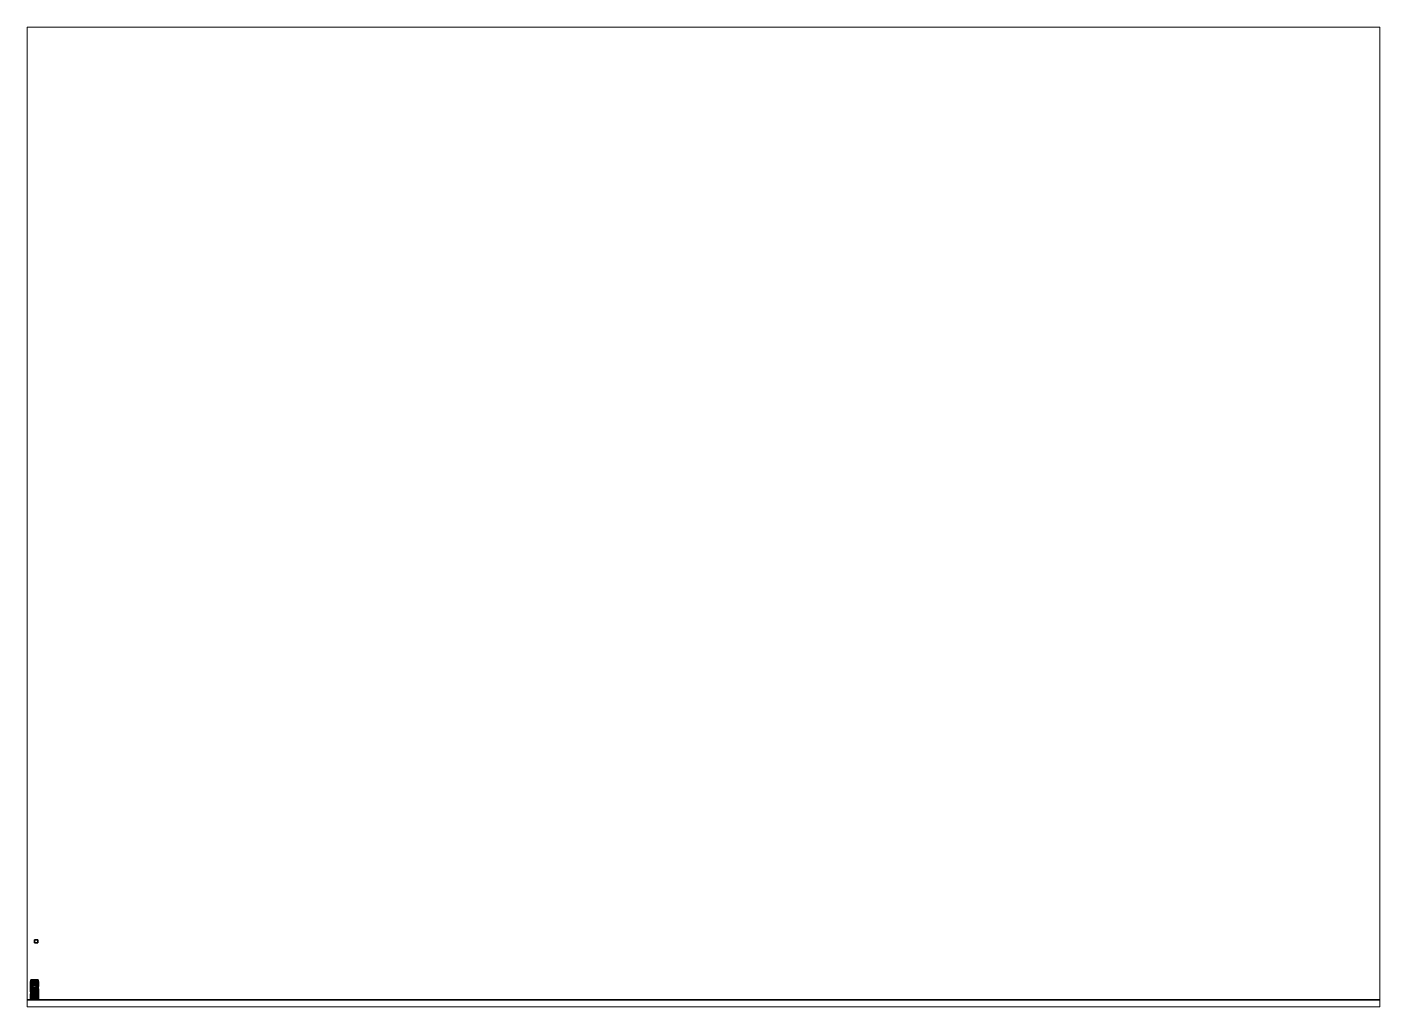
# Paper-space layout 'Layout1' of a CAD drawing. Header units: millimetres. Extents: x 28 to 251, y 20 to 181.
# The model-space entities are those that its viewports show. They can reach past a viewport. Long polylines and large blocks are cut down to what shows.
import ezdxf

# ---------------------------------------------------------------- set-up
doc = ezdxf.new("R2010")
doc.units = ezdxf.units.MM
for name, color, linetype in [('cab', 3, 'Continuous'), ('cargo_bay', 6, 'Continuous'), ('fenders', 6, 'Continuous'), ('frame', 5, 'Continuous'), ('tent', 3, 'Continuous'), ('tmp', 4, 'Continuous'), ('wheels', 2, 'Continuous')]:
    doc.layers.add(name, color=color, linetype=linetype)

msp = doc.modelspace()

# ---------------------------------------------------------------- linework, layer by layer
for points in [[(1, 15.85, 1), (1, 15.85), (0, 15.85), (0, 15.85, 1)], [(1, 15.85), (1, 14.85), (0, 14.85), (0, 15.85)], [(0, 15.85), (0, 14.85), (0, 14.85, 1), (0, 15.85, 1)], [(0, 15.85, 1), (0, 14.85, 1), (1, 14.85, 1), (1, 15.85, 1)], [(0, 14.85, 1), (0, 14.85), (1, 14.85), (1, 14.85, 1)], [(1, 14.85, 1), (1, 14.85), (1, 15.85), (1, 15.85, 1)]]:
    msp.add_3dface(points)
at = {"layer": 'cab'}
for points in [[(-1.22, -1.32, 2.9), (-1.22, -1.32, 2.87), (-1.22, -2.55, 2.87), (-1.22, -2.55, 2.9)], [(1.22, -1.32, 2.9), (1.22, -1.32, 2.87), (-1.22, -1.32, 2.87), (-1.22, -1.32, 2.9)], [(1.01, -1.32, 3.01), (1.22, -1.32, 2.9), (-1.22, -1.32, 2.9), (-1.01, -1.32, 3.01)], [(-1.22, -1.32, 2.9), (-1.22, -2.55, 2.9), (-1.07, -1.89, 2.98), (-1.01, -1.32, 3.01)], [(-1.07, -1.89, 2.98), (-1.22, -2.55, 2.9), (-1.01, -2.55, 3.01), (-1.01, -2.03, 3.01)], [(-1.22, -2.55, 2.9), (-1.22, -2.55, 2.87), (1.22, -2.55, 2.87), (1.22, -2.55, 2.9)], [(1.22, -2.55, 2.9), (1.01, -2.55, 3.01), (-1.01, -2.55, 3.01), (-1.22, -2.55, 2.9)], [(-1.21, -1.92, 1.51), (-1.21, -2.19, 1.51), (-1.21, -2.19, 2.09), (-1.21, -1.32, 2.09)], [(-1.21, -1.65, 1.42), (-1.21, -1.92, 1.51), (-1.21, -1.32, 2.09)], [(-1.21, -1.48, 1.3), (-1.21, -1.65, 1.42), (-1.21, -1.32, 2.09)], [(1.21, -1.32, 2.09), (1.21, -1.32, 1.14), (-1.21, -1.32, 1.14), (-1.21, -1.32, 2.09)], [(-1.21, -1.32, 1.14), (-1.21, -1.48, 1.3), (-1.21, -1.32, 2.09)], [(-1.21, -1.32, 2.87), (-1.21, -1.32, 2.09), (-1.21, -2.19, 2.09), (-1.21, -2.19, 2.87)], [(1.21, -1.32, 2.87), (1.21, -1.32, 2.09), (-1.21, -1.32, 2.09), (-1.21, -1.32, 2.87)], [(-1.21, -2.19, 2.09), (-1.14, -2.34, 1.45), (-1.08, -2.48, 1.39), (-1.01, -2.65, 2.09)], [(-1.21, -2.19, 2.09), (-1.21, -2.19, 1.51), (-1.14, -2.34, 1.45), (-1.21, -2.19, 2.09)], [(-1.21, -2.19, 2.87), (-1.21, -2.19, 2.09), (-1.01, -2.65, 2.09), (-1.05, -2.55, 2.87)], [(-1.01, -2.65, 2.09), (-1.08, -2.48, 1.39), (-1.01, -2.65, 1.25), (-1.01, -2.65, 2.09)], [(-1.01, -1.32, 3.01), (-1.07, -1.89, 2.98), (-1.01, -1.75, 3.01), (-1.01, -1.32, 3.01)], [(-1.01, -1.75, 3.01), (-1.07, -1.89, 2.98), (-1.07, -1.89, 3.1), (-0.96, -1.64, 3.11)], [(-1.07, -1.89, 3.1), (-0.96, -2.14, 3.11), (-0.71, -2.25, 3.14), (-0.96, -1.64, 3.11)], [(-1.07, -1.89, 2.98), (-1.01, -2.03, 3.01), (-0.96, -2.14, 3.11), (-1.07, -1.89, 3.1)], [(-1.05, -2.55, 2.87), (-1.01, -2.65, 2.09), (1.01, -2.65, 2.09), (1.05, -2.55, 2.87)], [(-1.01, -1.32, 3.01), (-0.96, -1.64, 3.03), (-0.72, -1.53, 3.11), (-0.72, -1.32, 3.11)], [(0.72, -1.32, 3.11), (1.01, -1.32, 3.01), (-1.01, -1.32, 3.01), (-0.72, -1.32, 3.11)], [(-1.01, -1.32, 3.01), (-1.01, -1.75, 3.01), (-0.96, -1.64, 3.03), (-1.01, -1.32, 3.01)], [(-0.96, -1.64, 3.03), (-1.01, -1.75, 3.01), (-0.96, -1.64, 3.11)], [(-1.01, -2.03, 3.01), (-0.96, -2.14, 3.03), (-0.96, -2.14, 3.11)], [(-1.01, -2.03, 3.01), (-1.01, -2.55, 3.01), (-0.96, -2.14, 3.03), (-1.01, -2.03, 3.01)], [(-0.96, -2.14, 3.03), (-1.01, -2.55, 3.01), (-0.72, -2.55, 3.11), (-0.72, -2.25, 3.11)], [(1.01, -2.55, 3.01), (0.72, -2.55, 3.11), (-0.72, -2.55, 3.11), (-1.01, -2.55, 3.01)], [(-1.01, -2.65, 2.09), (-0.12, -2.65, 2.02), (0.12, -2.65, 2.02), (1.01, -2.65, 2.09)], [(-1.01, -2.65, 2.09), (-0.29, -2.65, 2.01), (-0.12, -2.65, 2.02)], [(-1.01, -2.65, 2.09), (-0.35, -2.65, 1.98), (-0.29, -2.65, 2.01)], [(-1.01, -2.65, 2.09), (-0.39, -2.65, 1.92), (-0.35, -2.65, 1.98)], [(-1.01, -2.65, 2.09), (-1.01, -2.65, 1.25), (-0.39, -2.65, 1.22), (-0.39, -2.65, 1.92)], [(-0.71, -1.53, 3.11), (-0.72, -1.53, 3.11), (-0.96, -1.64, 3.11), (-0.71, -1.53, 3.14)], [(-0.72, -1.53, 3.11), (-0.96, -1.64, 3.03), (-0.96, -1.64, 3.11)], [(-0.96, -1.64, 3.11), (-0.71, -2.25, 3.14), (-0.46, -2.14, 3.17), (-0.71, -1.53, 3.14)], [(-0.72, -2.25, 3.11), (-0.71, -2.25, 3.11), (-0.71, -2.25, 3.14), (-0.96, -2.14, 3.11)], [(-0.96, -2.14, 3.03), (-0.72, -2.25, 3.11), (-0.96, -2.14, 3.11)], [(-0.72, -1.32, 3.11), (-0.71, -1.53, 3.11), (-0.46, -1.64, 3.16), (-0.27, -1.32, 3.19)], [(0.27, -1.32, 3.19), (0.72, -1.32, 3.11), (-0.72, -1.32, 3.11), (-0.27, -1.32, 3.19)], [(-0.72, -1.32, 3.11), (-0.72, -1.53, 3.11), (-0.71, -1.53, 3.11), (-0.72, -1.32, 3.11)], [(-0.71, -2.25, 3.11), (-0.72, -2.55, 3.11), (-0.27, -2.55, 3.19), (-0.46, -2.14, 3.16)], [(-0.71, -2.25, 3.11), (-0.72, -2.25, 3.11), (-0.72, -2.55, 3.11), (-0.71, -2.25, 3.11)], [(0.72, -2.55, 3.11), (0.27, -2.55, 3.19), (-0.27, -2.55, 3.19), (-0.72, -2.55, 3.11)], [(-0.46, -1.64, 3.16), (-0.71, -1.53, 3.11), (-0.71, -1.53, 3.14), (-0.46, -1.64, 3.17)], [(-0.71, -1.53, 3.14), (-0.46, -2.14, 3.17), (-0.35, -1.89, 3.18), (-0.46, -1.64, 3.17)], [(-0.71, -2.25, 3.11), (-0.46, -2.14, 3.16), (-0.46, -2.14, 3.17), (-0.71, -2.25, 3.14)], [(-0.27, -1.32, 3.19), (-0.46, -1.64, 3.16), (-0.35, -1.89, 3.18), (-0.27, -1.32, 3.19)], [(-0.35, -1.89, 3.18), (-0.46, -1.64, 3.16), (-0.46, -1.64, 3.17), (-0.35, -1.89, 3.18)], [(-0.46, -2.14, 3.16), (-0.35, -1.89, 3.18), (-0.35, -1.89, 3.18), (-0.46, -2.14, 3.17)], [(-0.35, -1.89, 3.18), (-0.46, -2.14, 3.16), (-0.27, -2.55, 3.19), (-0.35, -1.89, 3.18)], [(-0.39, -2.65, 1.92), (-0.39, -2.65, 1.14), (-0.39, -2.8, 1.14), (-0.39, -2.78, 1.92)], [(-0.35, -2.65, 1.98), (-0.39, -2.65, 1.92), (-0.39, -2.78, 1.92), (-0.35, -2.78, 1.98)], [(-0.39, -2.65, 1.08), (-0.28, -2.65, 0.98), (-0.28, -2.8, 0.98), (-0.39, -2.8, 1.08)], [(-0.39, -2.65, 1.14), (-0.39, -2.65, 1.08), (-0.39, -2.8, 1.08), (-0.39, -2.8, 1.14)], [(-0.39, -2.78, 1.92), (-0.39, -2.8, 1.14), (-0.35, -2.8, 1.14), (-0.35, -2.78, 1.9)], [(-0.35, -2.78, 1.98), (-0.39, -2.78, 1.92), (-0.33, -2.78, 1.92), (-0.31, -2.78, 1.95)], [(-0.39, -2.78, 1.92), (-0.39, -2.78, 1.92), (-0.35, -2.78, 1.9), (-0.33, -2.78, 1.92)], [(-0.39, -2.8, 1.08), (-0.28, -2.8, 0.98), (-0.27, -2.8, 1), (-0.35, -2.8, 1.09)], [(-0.39, -2.8, 1.14), (-0.39, -2.8, 1.08), (-0.35, -2.8, 1.09), (-0.35, -2.8, 1.14)], [(-0.27, -1.32, 3.19), (-0.35, -1.89, 3.18), (-0.27, -2.55, 3.19), (-0.27, -1.32, 3.19)], [(-0.29, -2.65, 2.01), (-0.35, -2.65, 1.98), (-0.35, -2.78, 1.98), (-0.29, -2.78, 2.01)], [(-0.35, -2.8, 1.09), (-0.27, -2.8, 1), (-0.27, -2.77, 1), (-0.35, -2.77, 1.09)], [(-0.35, -2.8, 1.14), (-0.35, -2.8, 1.09), (-0.35, -2.77, 1.09), (-0.35, -2.77, 1.9)], [(-0.35, -2.78, 1.9), (-0.35, -2.8, 1.14), (-0.35, -2.77, 1.9)], [(-0.31, -2.78, 1.95), (-0.33, -2.78, 1.92), (-0.35, -2.77, 1.9), (-0.31, -2.77, 1.95)], [(-0.33, -2.78, 1.92), (-0.33, -2.78, 1.92), (-0.35, -2.78, 1.9), (-0.35, -2.77, 1.9)], [(-0.27, -2.77, 1), (0.27, -2.77, 1), (0.35, -2.77, 1.09), (-0.35, -2.77, 1.09)], [(-0.35, -2.77, 1.09), (0.35, -2.77, 1.09), (0, -2.77, 1.82), (-0.35, -2.77, 1.9)], [(-0.35, -2.77, 1.9), (0, -2.77, 1.82), (-0.05, -2.77, 1.92), (-0.31, -2.77, 1.95)], [(-0.35, -2.78, 1.98), (0.35, -2.78, 1.98), (0.29, -2.78, 2.01), (-0.29, -2.78, 2.01)], [(-0.35, -2.78, 1.98), (-0.35, -2.78, 1.98), (-0.31, -2.78, 1.95), (-0.25, -2.78, 1.96)], [(-0.35, -2.78, 1.98), (-0.35, -2.78, 1.98), (-0.25, -2.78, 1.96), (-0.11, -2.78, 1.96)], [(-0.11, -2.78, 1.96), (0.11, -2.78, 1.96), (0.35, -2.78, 1.98), (-0.35, -2.78, 1.98)], [(-0.31, -2.77, 1.95), (-0.25, -2.77, 1.96), (-0.25, -2.78, 1.96), (-0.31, -2.78, 1.95)], [(-0.31, -2.77, 1.95), (-0.05, -2.77, 1.92), (-0.11, -2.77, 1.96), (-0.25, -2.77, 1.96)], [(-0.12, -2.65, 2.02), (-0.29, -2.65, 2.01), (-0.29, -2.78, 2.01), (-0.12, -2.78, 2.02)], [(-0.29, -2.78, 2.01), (0.29, -2.78, 2.01), (0.12, -2.78, 2.02), (-0.12, -2.78, 2.02)], [(-0.28, -2.65, 0.98), (0.28, -2.65, 0.98), (0.28, -2.8, 0.98), (-0.28, -2.8, 0.98)], [(-0.28, -2.8, 0.98), (0.28, -2.8, 0.98), (0.27, -2.8, 1), (-0.27, -2.8, 1)], [(0.27, -2.55, 3.19), (0.27, -1.32, 3.19), (-0.27, -1.32, 3.19), (-0.27, -2.55, 3.19)], [(-0.27, -2.8, 1), (0.27, -2.8, 1), (0.27, -2.77, 1), (-0.27, -2.77, 1)], [(-0.25, -2.77, 1.96), (-0.11, -2.77, 1.96), (-0.11, -2.78, 1.96), (-0.25, -2.78, 1.96)], [(-0.12, -2.78, 2.02), (0.12, -2.78, 2.02), (0.12, -2.65, 2.02), (-0.12, -2.65, 2.02)], [(-0.11, -2.77, 1.96), (-0.05, -2.77, 1.92), (-0.05, -2.78, 1.92), (-0.11, -2.78, 1.96)], [(-0.05, -2.78, 1.92), (0.05, -2.78, 1.92), (0.11, -2.78, 1.96), (-0.11, -2.78, 1.96)], [(-0.04, -2.67, 2.02), (-0.05, -2.71, 2.02), (-0.05, -2.71, 2.07), (-0.04, -2.67, 2.07)], [(0, -2.76, 2.07), (-0.04, -2.67, 2.07), (-0.05, -2.71, 2.07), (-0.04, -2.75, 2.07)], [(-0.05, -2.71, 2.02), (-0.04, -2.75, 2.02), (-0.04, -2.75, 2.07), (-0.05, -2.71, 2.07)], [(-0.05, -2.77, 1.92), (0, -2.77, 1.82), (0, -2.78, 1.82), (-0.05, -2.78, 1.92)], [(0, -2.78, 1.82), (0, -2.78, 1.82), (0.05, -2.78, 1.92), (-0.05, -2.78, 1.92)], [(0, -2.66, 2.02), (-0.04, -2.67, 2.02), (-0.04, -2.67, 2.07), (0, -2.66, 2.07)], [(0.04, -2.75, 2.07), (0, -2.66, 2.07), (-0.04, -2.67, 2.07), (0, -2.76, 2.07)], [(-0.04, -2.75, 2.02), (0, -2.76, 2.02), (0, -2.76, 2.07), (-0.04, -2.75, 2.07)], [(0.04, -2.67, 2.02), (0, -2.66, 2.02), (0, -2.66, 2.07), (0.04, -2.67, 2.07)], [(0.05, -2.71, 2.07), (0.04, -2.67, 2.07), (0, -2.66, 2.07), (0.04, -2.75, 2.07)], [(0, -2.76, 2.02), (0.04, -2.75, 2.02), (0.04, -2.75, 2.07), (0, -2.76, 2.07)], [(0, -2.77, 1.82), (0.05, -2.77, 1.92), (0.05, -2.78, 1.92), (0, -2.78, 1.82)], [(0.35, -2.77, 1.09), (0.35, -2.77, 1.9), (0.05, -2.77, 1.92), (0, -2.77, 1.82)], [(0.05, -2.71, 2.02), (0.04, -2.67, 2.02), (0.04, -2.67, 2.07), (0.05, -2.71, 2.07)], [(0.04, -2.75, 2.02), (0.05, -2.71, 2.02), (0.05, -2.71, 2.07), (0.04, -2.75, 2.07)], [(0.05, -2.77, 1.92), (0.11, -2.77, 1.96), (0.11, -2.78, 1.96), (0.05, -2.78, 1.92)], [(0.35, -2.77, 1.9), (0.31, -2.77, 1.95), (0.11, -2.77, 1.96), (0.05, -2.77, 1.92)], [(0.11, -2.77, 1.96), (0.25, -2.77, 1.96), (0.25, -2.78, 1.96), (0.11, -2.78, 1.96)], [(0.31, -2.77, 1.95), (0.25, -2.77, 1.96), (0.25, -2.77, 1.96), (0.11, -2.77, 1.96)], [(0.35, -2.78, 1.98), (0.35, -2.78, 1.98), (0.11, -2.78, 1.96), (0.25, -2.78, 1.96)], [(0.12, -2.78, 2.02), (0.29, -2.78, 2.01), (0.29, -2.65, 2.01), (0.12, -2.65, 2.02)], [(0.12, -2.65, 2.02), (0.29, -2.65, 2.01), (1.01, -2.65, 2.09)], [(0.25, -2.77, 1.96), (0.31, -2.77, 1.95), (0.31, -2.78, 1.95), (0.25, -2.78, 1.96)], [(0.25, -2.78, 1.96), (0.25, -2.78, 1.96), (0.31, -2.78, 1.95), (0.35, -2.78, 1.98)], [(0.72, -2.55, 3.11), (0.72, -1.32, 3.11), (0.27, -1.32, 3.19), (0.27, -2.55, 3.19)], [(0.27, -2.8, 1), (0.35, -2.8, 1.09), (0.35, -2.77, 1.09), (0.27, -2.77, 1)], [(0.28, -2.8, 0.98), (0.39, -2.8, 1.08), (0.35, -2.8, 1.09), (0.27, -2.8, 1)], [(0.28, -2.65, 0.98), (0.39, -2.65, 1.08), (0.39, -2.8, 1.08), (0.28, -2.8, 0.98)], [(0.29, -2.78, 2.01), (0.35, -2.78, 1.98), (0.35, -2.65, 1.98), (0.29, -2.65, 2.01)], [(0.29, -2.65, 2.01), (0.35, -2.65, 1.98), (1.01, -2.65, 2.09)], [(0.31, -2.77, 1.95), (0.35, -2.77, 1.9), (0.33, -2.78, 1.92), (0.31, -2.78, 1.95)], [(0.31, -2.78, 1.95), (0.33, -2.78, 1.92), (0.39, -2.78, 1.92), (0.35, -2.78, 1.98)], [(0.33, -2.78, 1.92), (0.35, -2.77, 1.9), (0.35, -2.78, 1.9)], [(0.33, -2.78, 1.92), (0.35, -2.78, 1.9), (0.39, -2.78, 1.92)], [(0.34, -2.87, 1.33), (0.33, -2.92, 1.33), (0.36, -2.92, 1.4), (0.37, -2.87, 1.39)], [(0.37, -2.87, 1.27), (0.36, -2.92, 1.26), (0.33, -2.92, 1.33), (0.34, -2.87, 1.33)], [(0.36, -2.92, 1.4), (0.33, -2.92, 1.33), (0.36, -2.96, 1.33), (0.38, -2.96, 1.38)], [(0.33, -2.92, 1.33), (0.36, -2.92, 1.26), (0.38, -2.96, 1.28), (0.36, -2.96, 1.33)], [(0.38, -2.83, 1.33), (0.34, -2.87, 1.33), (0.37, -2.87, 1.39), (0.39, -2.83, 1.37)], [(0.39, -2.83, 1.29), (0.37, -2.87, 1.27), (0.34, -2.87, 1.33), (0.38, -2.83, 1.33)], [(0.35, -2.78, 1.98), (0.39, -2.78, 1.92), (0.39, -2.65, 1.92), (0.35, -2.65, 1.98)], [(0.35, -2.8, 1.09), (0.35, -2.8, 1.14), (0.35, -2.77, 1.9), (0.35, -2.77, 1.09)], [(0.35, -2.8, 1.14), (0.35, -2.8, 1.14), (0.35, -2.78, 1.9), (0.35, -2.77, 1.9)], [(0.35, -2.78, 1.9), (0.35, -2.8, 1.14), (0.39, -2.8, 1.14), (0.39, -2.78, 1.92)], [(0.39, -2.8, 1.08), (0.39, -2.8, 1.14), (0.35, -2.8, 1.14), (0.35, -2.8, 1.09)], [(0.37, -2.87, 1.39), (0.36, -2.92, 1.4), (0.43, -2.92, 1.43), (0.43, -2.87, 1.42)], [(0.43, -2.87, 1.24), (0.43, -2.92, 1.23), (0.36, -2.92, 1.26), (0.37, -2.87, 1.27)], [(0.43, -2.92, 1.43), (0.36, -2.92, 1.4), (0.38, -2.96, 1.38), (0.43, -2.96, 1.4)], [(0.36, -2.92, 1.26), (0.43, -2.92, 1.23), (0.43, -2.96, 1.26), (0.38, -2.96, 1.28)], [(0.38, -2.96, 1.28), (0.43, -2.96, 1.26), (0.48, -2.96, 1.28), (0.36, -2.96, 1.33)], [(0.36, -2.96, 1.33), (0.48, -2.96, 1.28), (0.5, -2.96, 1.33), (0.37, -2.96, 1.36)], [(0.39, -2.83, 1.37), (0.37, -2.87, 1.39), (0.43, -2.87, 1.42), (0.43, -2.83, 1.38)], [(0.43, -2.83, 1.28), (0.43, -2.87, 1.24), (0.37, -2.87, 1.27), (0.39, -2.83, 1.29)], [(0.38, -2.96, 1.38), (0.37, -2.96, 1.36), (0.37, -3.02, 1.36), (0.38, -3.02, 1.38)], [(0.38, -3.02, 1.38), (0.37, -3.02, 1.36), (0.49, -3.02, 1.36), (0.48, -3.02, 1.38)], [(0.43, -2.82, 1.33), (0.38, -2.83, 1.33), (0.39, -2.83, 1.37), (0.43, -2.82, 1.33)], [(0.43, -2.82, 1.33), (0.39, -2.83, 1.29), (0.38, -2.83, 1.33), (0.43, -2.82, 1.33)], [(0.43, -2.96, 1.4), (0.38, -2.96, 1.38), (0.38, -3.02, 1.38), (0.43, -3.02, 1.4)], [(0.43, -3.02, 1.4), (0.38, -3.02, 1.38), (0.48, -3.02, 1.38), (0.43, -3.02, 1.4)], [(0.39, -2.78, 1.92), (0.39, -2.8, 1.14), (0.39, -2.65, 1.14), (0.39, -2.65, 1.92)], [(0.39, -2.65, 1.08), (0.39, -2.65, 1.14), (0.39, -2.8, 1.14), (0.39, -2.8, 1.08)], [(0.39, -2.65, 1.92), (0.39, -2.65, 1.28), (1.01, -2.65, 1.25), (1.01, -2.65, 2.09)], [(0.43, -2.82, 1.33), (0.39, -2.83, 1.37), (0.43, -2.83, 1.38), (0.43, -2.82, 1.33)], [(0.43, -2.82, 1.33), (0.43, -2.83, 1.28), (0.39, -2.83, 1.29), (0.43, -2.82, 1.33)], [(0.43, -2.9, 1.2), (0.41, -2.92, 1.2), (0.41, -2.92, 1.24), (0.43, -2.9, 1.24)], [(0.41, -2.92, 1.2), (0.43, -2.94, 1.2), (0.43, -2.94, 1.25), (0.41, -2.92, 1.24)], [(0.43, -2.82, 1.33), (0.43, -2.83, 1.38), (0.47, -2.83, 1.37), (0.43, -2.82, 1.33)], [(0.43, -2.82, 1.33), (0.47, -2.83, 1.37), (0.48, -2.83, 1.33), (0.43, -2.82, 1.33)], [(0.43, -2.82, 1.33), (0.48, -2.83, 1.33), (0.47, -2.83, 1.29), (0.43, -2.82, 1.33)], [(0.43, -2.82, 1.33), (0.47, -2.83, 1.29), (0.43, -2.83, 1.28), (0.43, -2.82, 1.33)], [(0.43, -2.83, 1.38), (0.43, -2.87, 1.42), (0.49, -2.87, 1.39), (0.47, -2.83, 1.37)], [(0.47, -2.83, 1.29), (0.49, -2.87, 1.27), (0.43, -2.87, 1.24), (0.43, -2.83, 1.28)], [(0.43, -2.87, 1.42), (0.43, -2.92, 1.43), (0.5, -2.92, 1.4), (0.49, -2.87, 1.39)], [(0.49, -2.87, 1.27), (0.5, -2.92, 1.26), (0.43, -2.92, 1.23), (0.43, -2.87, 1.24)], [(0.45, -2.92, 1.2), (0.43, -2.9, 1.2), (0.43, -2.9, 1.24), (0.45, -2.92, 1.24)], [(0.5, -2.92, 1.4), (0.43, -2.92, 1.43), (0.43, -2.96, 1.4), (0.48, -2.96, 1.38)], [(0.43, -2.92, 1.23), (0.5, -2.92, 1.26), (0.48, -2.96, 1.28), (0.43, -2.96, 1.26)], [(0.43, -2.94, 1.2), (0.45, -2.92, 1.2), (0.45, -2.92, 1.24), (0.43, -2.94, 1.25)], [(0.48, -2.96, 1.38), (0.43, -2.96, 1.4), (0.43, -3.02, 1.4), (0.48, -3.02, 1.38)], [(0.47, -2.83, 1.37), (0.49, -2.87, 1.39), (0.52, -2.87, 1.33), (0.48, -2.83, 1.33)], [(0.48, -2.83, 1.33), (0.52, -2.87, 1.33), (0.49, -2.87, 1.27), (0.47, -2.83, 1.29)], [(0.53, -2.92, 1.33), (0.5, -2.92, 1.4), (0.48, -2.96, 1.38), (0.5, -2.96, 1.33)], [(0.5, -2.92, 1.26), (0.53, -2.92, 1.33), (0.5, -2.96, 1.33), (0.48, -2.96, 1.28)], [(0.49, -2.96, 1.36), (0.48, -2.96, 1.38), (0.48, -3.02, 1.38), (0.49, -3.02, 1.36)], [(0.49, -2.87, 1.39), (0.5, -2.92, 1.4), (0.53, -2.92, 1.33), (0.52, -2.87, 1.33)], [(0.52, -2.87, 1.33), (0.53, -2.92, 1.33), (0.5, -2.92, 1.26), (0.49, -2.87, 1.27)], [(1.01, -2.55, 3.01), (1.01, -1.32, 3.01), (0.72, -1.32, 3.11), (0.72, -2.55, 3.11)], [(1.22, -2.55, 2.9), (1.22, -1.32, 2.9), (1.01, -1.32, 3.01), (1.01, -2.55, 3.01)], [(1.08, -2.48, 1.39), (1.14, -2.34, 1.45), (1.21, -2.19, 2.09), (1.01, -2.65, 2.09)], [(1.01, -2.65, 2.09), (1.21, -2.19, 2.09), (1.21, -2.19, 2.87), (1.05, -2.55, 2.87)], [(1.01, -2.65, 1.25), (1.08, -2.48, 1.39), (1.01, -2.65, 2.09)], [(1.14, -2.34, 1.45), (1.21, -2.19, 1.51), (1.21, -2.19, 2.09)], [(1.21, -2.19, 2.09), (1.21, -2.19, 1.51), (1.21, -1.92, 1.51), (1.21, -1.32, 2.09)], [(1.21, -1.32, 2.09), (1.21, -1.92, 1.51), (1.21, -1.65, 1.42), (1.21, -1.32, 2.09)], [(1.21, -1.32, 2.09), (1.21, -1.65, 1.42), (1.21, -1.48, 1.3), (1.21, -1.32, 2.09)], [(1.21, -1.32, 2.09), (1.21, -1.48, 1.3), (1.21, -1.32, 1.14), (1.21, -1.32, 2.09)], [(1.21, -2.19, 2.09), (1.21, -1.32, 2.09), (1.21, -1.32, 2.87), (1.21, -2.19, 2.87)], [(1.22, -2.55, 2.87), (1.22, -1.32, 2.87), (1.22, -1.32, 2.9), (1.22, -2.55, 2.9)]]:
    msp.add_3dface(points, dxfattribs=at)
at = {"layer": 'cargo_bay'}
for points in [[(-1.19, -0.66, 1.64), (-1.19, 3.3, 1.56), (-1.19, -1.28, 1.56), (-1.19, -1.2, 1.64)], [(-1.19, -1.28, 1.56), (-1.19, 3.3, 1.56), (1.19, 3.3, 1.56), (1.19, -1.28, 1.56)], [(1.12, 3.23, 2.45), (1.19, 3.3, 2.45), (-1.19, 3.3, 2.45), (-1.12, 3.23, 2.45)], [(-1.19, 3.3, 1.56), (-1.19, 3.3, 2.45), (1.19, 3.3, 2.45), (1.19, 3.3, 1.56)], [(-1.19, -0.66, 1.64), (-1.19, -0.66, 2.45), (-1.19, 3.3, 2.45), (-1.19, 3.3, 1.56)], [(-1.12, 3.23, 2.45), (-1.19, 3.3, 2.45), (-1.19, -0.66, 2.45), (-1.12, -0.66, 2.45)], [(-1.18, 3.27, 2.45), (-1.19, 3.26, 2.45), (-1.17, 3.26, 3.05), (-1.16, 3.27, 3.05)], [(-1.19, 3.26, 2.45), (-1.18, 3.25, 2.45), (-1.16, 3.25, 3.05), (-1.17, 3.26, 3.05)], [(-1.18, 2.48, 2.45), (-1.19, 2.47, 2.45), (-1.17, 2.47, 3.05), (-1.16, 2.48, 3.05)], [(-1.19, 2.47, 2.45), (-1.18, 2.46, 2.45), (-1.16, 2.46, 3.05), (-1.17, 2.47, 3.05)], [(-1.18, 1.55, 2.45), (-1.19, 1.54, 2.45), (-1.17, 1.54, 3.05), (-1.16, 1.55, 3.05)], [(-1.19, 1.54, 2.45), (-1.18, 1.53, 2.45), (-1.16, 1.53, 3.05), (-1.17, 1.54, 3.05)], [(-1.18, 0.79, 2.45), (-1.19, 0.78, 2.45), (-1.17, 0.78, 3.05), (-1.16, 0.79, 3.05)], [(-1.19, 0.78, 2.45), (-1.18, 0.77, 2.45), (-1.16, 0.77, 3.05), (-1.17, 0.78, 3.05)], [(-1.18, 0.14, 2.45), (-1.19, 0.13, 2.45), (-1.17, 0.13, 3.05), (-1.16, 0.14, 3.05)], [(-1.19, 0.13, 2.45), (-1.18, 0.12, 2.45), (-1.16, 0.12, 3.05), (-1.17, 0.13, 3.05)], [(-1.17, 3.26, 2.45), (-1.18, 3.27, 2.45), (-1.16, 3.27, 3.05), (-1.15, 3.26, 3.05)], [(-1.18, 3.25, 2.45), (-1.17, 3.26, 2.45), (-1.15, 3.26, 3.05), (-1.16, 3.25, 3.05)], [(-1.17, 2.47, 2.45), (-1.18, 2.48, 2.45), (-1.16, 2.48, 3.05), (-1.15, 2.47, 3.05)], [(-1.18, 2.46, 2.45), (-1.17, 2.47, 2.45), (-1.15, 2.47, 3.05), (-1.16, 2.46, 3.05)], [(-1.17, 1.54, 2.45), (-1.18, 1.55, 2.45), (-1.16, 1.55, 3.05), (-1.15, 1.54, 3.05)], [(-1.18, 1.53, 2.45), (-1.17, 1.54, 2.45), (-1.15, 1.54, 3.05), (-1.16, 1.53, 3.05)], [(-1.17, 0.78, 2.45), (-1.18, 0.79, 2.45), (-1.16, 0.79, 3.05), (-1.15, 0.78, 3.05)], [(-1.18, 0.77, 2.45), (-1.17, 0.78, 2.45), (-1.15, 0.78, 3.05), (-1.16, 0.77, 3.05)], [(-1.17, 0.13, 2.45), (-1.18, 0.14, 2.45), (-1.16, 0.14, 3.05), (-1.15, 0.13, 3.05)], [(-1.18, 0.12, 2.45), (-1.17, 0.13, 2.45), (-1.15, 0.13, 3.05), (-1.16, 0.12, 3.05)], [(-1.16, 3.27, 3.05), (-1.17, 3.26, 3.05), (-1.16, 3.26, 3.19), (-1.15, 3.27, 3.19)], [(-1.17, 3.26, 3.05), (-1.16, 3.25, 3.05), (-1.15, 3.25, 3.19), (-1.16, 3.26, 3.19)], [(-1.16, 2.48, 3.05), (-1.17, 2.47, 3.05), (-1.16, 2.47, 3.19), (-1.15, 2.48, 3.19)], [(-1.17, 2.47, 3.05), (-1.16, 2.46, 3.05), (-1.15, 2.46, 3.19), (-1.16, 2.47, 3.19)], [(-1.16, 1.55, 3.05), (-1.17, 1.54, 3.05), (-1.16, 1.54, 3.19), (-1.15, 1.55, 3.19)], [(-1.17, 1.54, 3.05), (-1.16, 1.53, 3.05), (-1.15, 1.53, 3.19), (-1.16, 1.54, 3.19)], [(-1.16, 0.79, 3.05), (-1.17, 0.78, 3.05), (-1.16, 0.78, 3.19), (-1.15, 0.79, 3.19)], [(-1.17, 0.78, 3.05), (-1.16, 0.77, 3.05), (-1.15, 0.77, 3.19), (-1.16, 0.78, 3.19)], [(-1.16, 0.14, 3.05), (-1.17, 0.13, 3.05), (-1.16, 0.13, 3.19), (-1.15, 0.14, 3.19)], [(-1.17, 0.13, 3.05), (-1.16, 0.12, 3.05), (-1.15, 0.12, 3.19), (-1.16, 0.13, 3.19)], [(-1.15, 3.27, 3.19), (-1.16, 3.26, 3.19), (-1.1, 3.26, 3.31), (-1.09, 3.27, 3.3)], [(-1.15, 3.26, 3.05), (-1.16, 3.27, 3.05), (-1.15, 3.27, 3.19), (-1.14, 3.26, 3.19)], [(-1.16, 3.26, 3.19), (-1.15, 3.25, 3.19), (-1.09, 3.25, 3.3), (-1.1, 3.26, 3.31)], [(-1.16, 3.25, 3.05), (-1.15, 3.26, 3.05), (-1.14, 3.26, 3.19), (-1.15, 3.25, 3.19)], [(-1.15, 2.48, 3.19), (-1.16, 2.47, 3.19), (-1.1, 2.47, 3.31), (-1.09, 2.48, 3.3)], [(-1.15, 2.47, 3.05), (-1.16, 2.48, 3.05), (-1.15, 2.48, 3.19), (-1.14, 2.47, 3.19)], [(-1.16, 2.47, 3.19), (-1.15, 2.46, 3.19), (-1.09, 2.46, 3.3), (-1.1, 2.47, 3.31)], [(-1.16, 2.46, 3.05), (-1.15, 2.47, 3.05), (-1.14, 2.47, 3.19), (-1.15, 2.46, 3.19)], [(-1.15, 1.55, 3.19), (-1.16, 1.54, 3.19), (-1.1, 1.54, 3.31), (-1.09, 1.55, 3.3)], [(-1.15, 1.54, 3.05), (-1.16, 1.55, 3.05), (-1.15, 1.55, 3.19), (-1.14, 1.54, 3.19)], [(-1.16, 1.54, 3.19), (-1.15, 1.53, 3.19), (-1.09, 1.53, 3.3), (-1.1, 1.54, 3.31)], [(-1.16, 1.53, 3.05), (-1.15, 1.54, 3.05), (-1.14, 1.54, 3.19), (-1.15, 1.53, 3.19)], [(-1.15, 0.79, 3.19), (-1.16, 0.78, 3.19), (-1.1, 0.78, 3.31), (-1.09, 0.79, 3.3)], [(-1.15, 0.78, 3.05), (-1.16, 0.79, 3.05), (-1.15, 0.79, 3.19), (-1.14, 0.78, 3.19)], [(-1.16, 0.78, 3.19), (-1.15, 0.77, 3.19), (-1.09, 0.77, 3.3), (-1.1, 0.78, 3.31)], [(-1.16, 0.77, 3.05), (-1.15, 0.78, 3.05), (-1.14, 0.78, 3.19), (-1.15, 0.77, 3.19)], [(-1.15, 0.14, 3.19), (-1.16, 0.13, 3.19), (-1.1, 0.13, 3.31), (-1.09, 0.14, 3.3)], [(-1.15, 0.13, 3.05), (-1.16, 0.14, 3.05), (-1.15, 0.14, 3.19), (-1.14, 0.13, 3.19)], [(-1.16, 0.13, 3.19), (-1.15, 0.12, 3.19), (-1.09, 0.12, 3.3), (-1.1, 0.13, 3.31)], [(-1.16, 0.12, 3.05), (-1.15, 0.13, 3.05), (-1.14, 0.13, 3.19), (-1.15, 0.12, 3.19)], [(-1.14, 3.26, 3.19), (-1.15, 3.27, 3.19), (-1.09, 3.27, 3.3), (-1.08, 3.26, 3.29)], [(-1.15, 3.25, 3.19), (-1.14, 3.26, 3.19), (-1.08, 3.26, 3.29), (-1.09, 3.25, 3.3)], [(-1.14, 2.47, 3.19), (-1.15, 2.48, 3.19), (-1.09, 2.48, 3.3), (-1.08, 2.47, 3.29)], [(-1.15, 2.46, 3.19), (-1.14, 2.47, 3.19), (-1.08, 2.47, 3.29), (-1.09, 2.46, 3.3)], [(-1.14, 1.54, 3.19), (-1.15, 1.55, 3.19), (-1.09, 1.55, 3.3), (-1.08, 1.54, 3.29)], [(-1.15, 1.53, 3.19), (-1.14, 1.54, 3.19), (-1.08, 1.54, 3.29), (-1.09, 1.53, 3.3)], [(-1.14, 0.78, 3.19), (-1.15, 0.79, 3.19), (-1.09, 0.79, 3.3), (-1.08, 0.78, 3.29)], [(-1.15, 0.77, 3.19), (-1.14, 0.78, 3.19), (-1.08, 0.78, 3.29), (-1.09, 0.77, 3.3)], [(-1.14, 0.13, 3.19), (-1.15, 0.14, 3.19), (-1.09, 0.14, 3.3), (-1.08, 0.13, 3.29)], [(-1.15, 0.12, 3.19), (-1.14, 0.13, 3.19), (-1.08, 0.13, 3.29), (-1.09, 0.12, 3.3)], [(1.12, -0.66, 1.64), (1.12, 3.23, 1.64), (-1.12, 3.23, 1.64), (-1.12, -0.66, 1.64)], [(1.12, 3.23, 1.64), (1.12, 3.23, 2.45), (-1.12, 3.23, 2.45), (-1.12, 3.23, 1.64)], [(-1.12, 3.23, 1.64), (-1.12, 3.23, 2.45), (-1.12, -0.66, 2.45), (-1.12, -0.66, 1.64)], [(-1.09, 3.27, 3.3), (-1.1, 3.26, 3.31), (-0.97, 3.26, 3.36), (-0.97, 3.27, 3.35)], [(-1.1, 3.26, 3.31), (-1.09, 3.25, 3.3), (-0.97, 3.25, 3.35), (-0.97, 3.26, 3.36)], [(-1.09, 2.48, 3.3), (-1.1, 2.47, 3.31), (-0.97, 2.47, 3.36), (-0.97, 2.48, 3.35)], [(-1.1, 2.47, 3.31), (-1.09, 2.46, 3.3), (-0.97, 2.46, 3.35), (-0.97, 2.47, 3.36)], [(-1.09, 1.55, 3.3), (-1.1, 1.54, 3.31), (-0.97, 1.54, 3.36), (-0.97, 1.55, 3.35)], [(-1.1, 1.54, 3.31), (-1.09, 1.53, 3.3), (-0.97, 1.53, 3.35), (-0.97, 1.54, 3.36)], [(-1.09, 0.79, 3.3), (-1.1, 0.78, 3.31), (-0.97, 0.78, 3.36), (-0.97, 0.79, 3.35)], [(-1.1, 0.78, 3.31), (-1.09, 0.77, 3.3), (-0.97, 0.77, 3.35), (-0.97, 0.78, 3.36)], [(-1.09, 0.14, 3.3), (-1.1, 0.13, 3.31), (-0.97, 0.13, 3.36), (-0.97, 0.14, 3.35)], [(-1.1, 0.13, 3.31), (-1.09, 0.12, 3.3), (-0.97, 0.12, 3.35), (-0.97, 0.13, 3.36)], [(-1.08, 3.26, 3.29), (-1.09, 3.27, 3.3), (-0.97, 3.27, 3.35), (-0.97, 3.26, 3.34)], [(-1.09, 3.25, 3.3), (-1.08, 3.26, 3.29), (-0.97, 3.26, 3.34), (-0.97, 3.25, 3.35)], [(-1.08, 2.47, 3.29), (-1.09, 2.48, 3.3), (-0.97, 2.48, 3.35), (-0.97, 2.47, 3.34)], [(-1.09, 2.46, 3.3), (-1.08, 2.47, 3.29), (-0.97, 2.47, 3.34), (-0.97, 2.46, 3.35)], [(-1.08, 1.54, 3.29), (-1.09, 1.55, 3.3), (-0.97, 1.55, 3.35), (-0.97, 1.54, 3.34)], [(-1.09, 1.53, 3.3), (-1.08, 1.54, 3.29), (-0.97, 1.54, 3.34), (-0.97, 1.53, 3.35)], [(-1.08, 0.78, 3.29), (-1.09, 0.79, 3.3), (-0.97, 0.79, 3.35), (-0.97, 0.78, 3.34)], [(-1.09, 0.77, 3.3), (-1.08, 0.78, 3.29), (-0.97, 0.78, 3.34), (-0.97, 0.77, 3.35)], [(-1.08, 0.13, 3.29), (-1.09, 0.14, 3.3), (-0.97, 0.14, 3.35), (-0.97, 0.13, 3.34)], [(-1.09, 0.12, 3.3), (-1.08, 0.13, 3.29), (-0.97, 0.13, 3.34), (-0.97, 0.12, 3.35)], [(-0.97, 3.26, 3.34), (-0.97, 3.27, 3.35), (-0.53, 3.27, 3.37), (-0.53, 3.26, 3.36)], [(-0.97, 3.27, 3.35), (-0.97, 3.26, 3.36), (-0.53, 3.26, 3.38), (-0.53, 3.27, 3.37)], [(-0.97, 3.25, 3.35), (-0.97, 3.26, 3.34), (-0.53, 3.26, 3.36), (-0.53, 3.25, 3.37)], [(-0.97, 3.26, 3.36), (-0.97, 3.25, 3.35), (-0.53, 3.25, 3.37), (-0.53, 3.26, 3.38)], [(-0.97, 2.48, 3.35), (-0.97, 2.47, 3.36), (-0.53, 2.47, 3.38), (-0.53, 2.48, 3.37)], [(-0.97, 2.47, 3.34), (-0.97, 2.48, 3.35), (-0.53, 2.48, 3.37), (-0.53, 2.47, 3.36)], [(-0.97, 2.47, 3.36), (-0.97, 2.46, 3.35), (-0.53, 2.46, 3.37), (-0.53, 2.47, 3.38)], [(-0.97, 2.46, 3.35), (-0.97, 2.47, 3.34), (-0.53, 2.47, 3.36), (-0.53, 2.46, 3.37)], [(-0.97, 1.54, 3.34), (-0.97, 1.55, 3.35), (-0.53, 1.55, 3.37), (-0.53, 1.54, 3.36)], [(-0.97, 1.55, 3.35), (-0.97, 1.54, 3.36), (-0.53, 1.54, 3.38), (-0.53, 1.55, 3.37)], [(-0.97, 1.53, 3.35), (-0.97, 1.54, 3.34), (-0.53, 1.54, 3.36), (-0.53, 1.53, 3.37)], [(-0.97, 1.54, 3.36), (-0.97, 1.53, 3.35), (-0.53, 1.53, 3.37), (-0.53, 1.54, 3.38)], [(-0.97, 0.79, 3.35), (-0.97, 0.78, 3.36), (-0.53, 0.78, 3.38), (-0.53, 0.79, 3.37)], [(-0.97, 0.78, 3.34), (-0.97, 0.79, 3.35), (-0.53, 0.79, 3.37), (-0.53, 0.78, 3.36)], [(-0.97, 0.78, 3.36), (-0.97, 0.77, 3.35), (-0.53, 0.77, 3.37), (-0.53, 0.78, 3.38)], [(-0.97, 0.77, 3.35), (-0.97, 0.78, 3.34), (-0.53, 0.78, 3.36), (-0.53, 0.77, 3.37)], [(-0.97, 0.13, 3.34), (-0.97, 0.14, 3.35), (-0.53, 0.14, 3.37), (-0.53, 0.13, 3.36)], [(-0.97, 0.14, 3.35), (-0.97, 0.13, 3.36), (-0.53, 0.13, 3.38), (-0.53, 0.14, 3.37)], [(-0.97, 0.12, 3.35), (-0.97, 0.13, 3.34), (-0.53, 0.13, 3.36), (-0.53, 0.12, 3.37)], [(-0.97, 0.13, 3.36), (-0.97, 0.12, 3.35), (-0.53, 0.12, 3.37), (-0.53, 0.13, 3.38)], [(0.53, 3.27, 3.37), (0.53, 3.26, 3.36), (-0.53, 3.26, 3.36), (-0.53, 3.27, 3.37)], [(0.53, 3.26, 3.38), (0.53, 3.27, 3.37), (-0.53, 3.27, 3.37), (-0.53, 3.26, 3.38)], [(0.53, 3.26, 3.36), (0.53, 3.25, 3.37), (-0.53, 3.25, 3.37), (-0.53, 3.26, 3.36)], [(0.53, 3.25, 3.37), (0.53, 3.26, 3.38), (-0.53, 3.26, 3.38), (-0.53, 3.25, 3.37)], [(0.53, 2.47, 3.38), (0.53, 2.48, 3.37), (-0.53, 2.48, 3.37), (-0.53, 2.47, 3.38)], [(0.53, 2.48, 3.37), (0.53, 2.47, 3.36), (-0.53, 2.47, 3.36), (-0.53, 2.48, 3.37)], [(0.53, 2.46, 3.37), (0.53, 2.47, 3.38), (-0.53, 2.47, 3.38), (-0.53, 2.46, 3.37)], [(0.53, 2.47, 3.36), (0.53, 2.46, 3.37), (-0.53, 2.46, 3.37), (-0.53, 2.47, 3.36)], [(0.53, 1.55, 3.37), (0.53, 1.54, 3.36), (-0.53, 1.54, 3.36), (-0.53, 1.55, 3.37)], [(0.53, 1.54, 3.38), (0.53, 1.55, 3.37), (-0.53, 1.55, 3.37), (-0.53, 1.54, 3.38)], [(0.53, 1.54, 3.36), (0.53, 1.53, 3.37), (-0.53, 1.53, 3.37), (-0.53, 1.54, 3.36)], [(0.53, 1.53, 3.37), (0.53, 1.54, 3.38), (-0.53, 1.54, 3.38), (-0.53, 1.53, 3.37)], [(0.53, 0.78, 3.38), (0.53, 0.79, 3.37), (-0.53, 0.79, 3.37), (-0.53, 0.78, 3.38)], [(0.53, 0.79, 3.37), (0.53, 0.78, 3.36), (-0.53, 0.78, 3.36), (-0.53, 0.79, 3.37)], [(0.53, 0.77, 3.37), (0.53, 0.78, 3.38), (-0.53, 0.78, 3.38), (-0.53, 0.77, 3.37)], [(0.53, 0.78, 3.36), (0.53, 0.77, 3.37), (-0.53, 0.77, 3.37), (-0.53, 0.78, 3.36)], [(0.53, 0.14, 3.37), (0.53, 0.13, 3.36), (-0.53, 0.13, 3.36), (-0.53, 0.14, 3.37)], [(0.53, 0.13, 3.38), (0.53, 0.14, 3.37), (-0.53, 0.14, 3.37), (-0.53, 0.13, 3.38)], [(0.53, 0.13, 3.36), (0.53, 0.12, 3.37), (-0.53, 0.12, 3.37), (-0.53, 0.13, 3.36)], [(0.53, 0.12, 3.37), (0.53, 0.13, 3.38), (-0.53, 0.13, 3.38), (-0.53, 0.12, 3.37)], [(-0.48, 0.3, 2.2), (-0.48, 0.3, 1.64), (-0.48, -0.1, 1.64), (-0.48, -0.1, 2.2)], [(1.12, 0.3, 2.2), (1.12, 0.3, 1.64), (-0.48, 0.3, 1.64), (-0.48, 0.3, 2.2)], [(1.12, -0.1, 2.2), (1.12, 0.3, 2.2), (-0.48, 0.3, 2.2), (-0.48, -0.1, 2.2)], [(0.97, 3.27, 3.35), (0.97, 3.26, 3.34), (0.53, 3.26, 3.36), (0.53, 3.27, 3.37)], [(0.97, 3.26, 3.36), (0.97, 3.27, 3.35), (0.53, 3.27, 3.37), (0.53, 3.26, 3.38)], [(0.97, 3.26, 3.34), (0.97, 3.25, 3.35), (0.53, 3.25, 3.37), (0.53, 3.26, 3.36)], [(0.97, 3.25, 3.35), (0.97, 3.26, 3.36), (0.53, 3.26, 3.38), (0.53, 3.25, 3.37)], [(0.97, 2.47, 3.36), (0.97, 2.48, 3.35), (0.53, 2.48, 3.37), (0.53, 2.47, 3.38)], [(0.97, 2.48, 3.35), (0.97, 2.47, 3.34), (0.53, 2.47, 3.36), (0.53, 2.48, 3.37)], [(0.97, 2.46, 3.35), (0.97, 2.47, 3.36), (0.53, 2.47, 3.38), (0.53, 2.46, 3.37)], [(0.97, 2.47, 3.34), (0.97, 2.46, 3.35), (0.53, 2.46, 3.37), (0.53, 2.47, 3.36)], [(0.97, 1.55, 3.35), (0.97, 1.54, 3.34), (0.53, 1.54, 3.36), (0.53, 1.55, 3.37)], [(0.97, 1.54, 3.36), (0.97, 1.55, 3.35), (0.53, 1.55, 3.37), (0.53, 1.54, 3.38)], [(0.97, 1.54, 3.34), (0.97, 1.53, 3.35), (0.53, 1.53, 3.37), (0.53, 1.54, 3.36)], [(0.97, 1.53, 3.35), (0.97, 1.54, 3.36), (0.53, 1.54, 3.38), (0.53, 1.53, 3.37)], [(0.97, 0.78, 3.36), (0.97, 0.79, 3.35), (0.53, 0.79, 3.37), (0.53, 0.78, 3.38)], [(0.97, 0.79, 3.35), (0.97, 0.78, 3.34), (0.53, 0.78, 3.36), (0.53, 0.79, 3.37)], [(0.97, 0.77, 3.35), (0.97, 0.78, 3.36), (0.53, 0.78, 3.38), (0.53, 0.77, 3.37)], [(0.97, 0.78, 3.34), (0.97, 0.77, 3.35), (0.53, 0.77, 3.37), (0.53, 0.78, 3.36)], [(0.97, 0.14, 3.35), (0.97, 0.13, 3.34), (0.53, 0.13, 3.36), (0.53, 0.14, 3.37)], [(0.97, 0.13, 3.36), (0.97, 0.14, 3.35), (0.53, 0.14, 3.37), (0.53, 0.13, 3.38)], [(0.97, 0.13, 3.34), (0.97, 0.12, 3.35), (0.53, 0.12, 3.37), (0.53, 0.13, 3.36)], [(0.97, 0.12, 3.35), (0.97, 0.13, 3.36), (0.53, 0.13, 3.38), (0.53, 0.12, 3.37)], [(1.09, 3.27, 3.3), (1.08, 3.26, 3.29), (0.97, 3.26, 3.34), (0.97, 3.27, 3.35)], [(1.1, 3.26, 3.31), (1.09, 3.27, 3.3), (0.97, 3.27, 3.35), (0.97, 3.26, 3.36)], [(1.08, 3.26, 3.29), (1.09, 3.25, 3.3), (0.97, 3.25, 3.35), (0.97, 3.26, 3.34)], [(1.09, 3.25, 3.3), (1.1, 3.26, 3.31), (0.97, 3.26, 3.36), (0.97, 3.25, 3.35)], [(1.1, 2.47, 3.31), (1.09, 2.48, 3.3), (0.97, 2.48, 3.35), (0.97, 2.47, 3.36)], [(1.09, 2.48, 3.3), (1.08, 2.47, 3.29), (0.97, 2.47, 3.34), (0.97, 2.48, 3.35)], [(1.09, 2.46, 3.3), (1.1, 2.47, 3.31), (0.97, 2.47, 3.36), (0.97, 2.46, 3.35)], [(1.08, 2.47, 3.29), (1.09, 2.46, 3.3), (0.97, 2.46, 3.35), (0.97, 2.47, 3.34)], [(1.09, 1.55, 3.3), (1.08, 1.54, 3.29), (0.97, 1.54, 3.34), (0.97, 1.55, 3.35)], [(1.1, 1.54, 3.31), (1.09, 1.55, 3.3), (0.97, 1.55, 3.35), (0.97, 1.54, 3.36)], [(1.08, 1.54, 3.29), (1.09, 1.53, 3.3), (0.97, 1.53, 3.35), (0.97, 1.54, 3.34)], [(1.09, 1.53, 3.3), (1.1, 1.54, 3.31), (0.97, 1.54, 3.36), (0.97, 1.53, 3.35)], [(1.1, 0.78, 3.31), (1.09, 0.79, 3.3), (0.97, 0.79, 3.35), (0.97, 0.78, 3.36)], [(1.09, 0.79, 3.3), (1.08, 0.78, 3.29), (0.97, 0.78, 3.34), (0.97, 0.79, 3.35)], [(1.09, 0.77, 3.3), (1.1, 0.78, 3.31), (0.97, 0.78, 3.36), (0.97, 0.77, 3.35)], [(1.08, 0.78, 3.29), (1.09, 0.77, 3.3), (0.97, 0.77, 3.35), (0.97, 0.78, 3.34)], [(1.09, 0.14, 3.3), (1.08, 0.13, 3.29), (0.97, 0.13, 3.34), (0.97, 0.14, 3.35)], [(1.1, 0.13, 3.31), (1.09, 0.14, 3.3), (0.97, 0.14, 3.35), (0.97, 0.13, 3.36)], [(1.08, 0.13, 3.29), (1.09, 0.12, 3.3), (0.97, 0.12, 3.35), (0.97, 0.13, 3.34)], [(1.09, 0.12, 3.3), (1.1, 0.13, 3.31), (0.97, 0.13, 3.36), (0.97, 0.12, 3.35)], [(1.15, 3.27, 3.19), (1.14, 3.26, 3.19), (1.08, 3.26, 3.29), (1.09, 3.27, 3.3)], [(1.14, 3.26, 3.19), (1.15, 3.25, 3.19), (1.09, 3.25, 3.3), (1.08, 3.26, 3.29)], [(1.15, 2.48, 3.19), (1.14, 2.47, 3.19), (1.08, 2.47, 3.29), (1.09, 2.48, 3.3)], [(1.14, 2.47, 3.19), (1.15, 2.46, 3.19), (1.09, 2.46, 3.3), (1.08, 2.47, 3.29)], [(1.15, 1.55, 3.19), (1.14, 1.54, 3.19), (1.08, 1.54, 3.29), (1.09, 1.55, 3.3)], [(1.14, 1.54, 3.19), (1.15, 1.53, 3.19), (1.09, 1.53, 3.3), (1.08, 1.54, 3.29)], [(1.15, 0.79, 3.19), (1.14, 0.78, 3.19), (1.08, 0.78, 3.29), (1.09, 0.79, 3.3)], [(1.14, 0.78, 3.19), (1.15, 0.77, 3.19), (1.09, 0.77, 3.3), (1.08, 0.78, 3.29)], [(1.15, 0.14, 3.19), (1.14, 0.13, 3.19), (1.08, 0.13, 3.29), (1.09, 0.14, 3.3)], [(1.14, 0.13, 3.19), (1.15, 0.12, 3.19), (1.09, 0.12, 3.3), (1.08, 0.13, 3.29)], [(1.16, 3.26, 3.19), (1.15, 3.27, 3.19), (1.09, 3.27, 3.3), (1.1, 3.26, 3.31)], [(1.15, 3.25, 3.19), (1.16, 3.26, 3.19), (1.1, 3.26, 3.31), (1.09, 3.25, 3.3)], [(1.16, 2.47, 3.19), (1.15, 2.48, 3.19), (1.09, 2.48, 3.3), (1.1, 2.47, 3.31)], [(1.15, 2.46, 3.19), (1.16, 2.47, 3.19), (1.1, 2.47, 3.31), (1.09, 2.46, 3.3)], [(1.16, 1.54, 3.19), (1.15, 1.55, 3.19), (1.09, 1.55, 3.3), (1.1, 1.54, 3.31)], [(1.15, 1.53, 3.19), (1.16, 1.54, 3.19), (1.1, 1.54, 3.31), (1.09, 1.53, 3.3)], [(1.16, 0.78, 3.19), (1.15, 0.79, 3.19), (1.09, 0.79, 3.3), (1.1, 0.78, 3.31)], [(1.15, 0.77, 3.19), (1.16, 0.78, 3.19), (1.1, 0.78, 3.31), (1.09, 0.77, 3.3)], [(1.16, 0.13, 3.19), (1.15, 0.14, 3.19), (1.09, 0.14, 3.3), (1.1, 0.13, 3.31)], [(1.15, 0.12, 3.19), (1.16, 0.13, 3.19), (1.1, 0.13, 3.31), (1.09, 0.12, 3.3)], [(1.19, 3.3, 2.45), (1.12, 3.23, 2.45), (1.12, -0.66, 2.45), (1.19, -0.66, 2.45)], [(1.12, -0.66, 1.64), (1.12, -0.66, 2.45), (1.12, 3.23, 2.45), (1.12, 3.23, 1.64)], [(1.16, 3.27, 3.05), (1.15, 3.26, 3.05), (1.14, 3.26, 3.19), (1.15, 3.27, 3.19)], [(1.15, 3.26, 3.05), (1.16, 3.25, 3.05), (1.15, 3.25, 3.19), (1.14, 3.26, 3.19)], [(1.16, 2.48, 3.05), (1.15, 2.47, 3.05), (1.14, 2.47, 3.19), (1.15, 2.48, 3.19)], [(1.15, 2.47, 3.05), (1.16, 2.46, 3.05), (1.15, 2.46, 3.19), (1.14, 2.47, 3.19)], [(1.16, 1.55, 3.05), (1.15, 1.54, 3.05), (1.14, 1.54, 3.19), (1.15, 1.55, 3.19)], [(1.15, 1.54, 3.05), (1.16, 1.53, 3.05), (1.15, 1.53, 3.19), (1.14, 1.54, 3.19)], [(1.16, 0.79, 3.05), (1.15, 0.78, 3.05), (1.14, 0.78, 3.19), (1.15, 0.79, 3.19)], [(1.15, 0.78, 3.05), (1.16, 0.77, 3.05), (1.15, 0.77, 3.19), (1.14, 0.78, 3.19)], [(1.16, 0.14, 3.05), (1.15, 0.13, 3.05), (1.14, 0.13, 3.19), (1.15, 0.14, 3.19)], [(1.15, 0.13, 3.05), (1.16, 0.12, 3.05), (1.15, 0.12, 3.19), (1.14, 0.13, 3.19)], [(1.18, 3.27, 2.45), (1.17, 3.26, 2.45), (1.15, 3.26, 3.05), (1.16, 3.27, 3.05)], [(1.17, 3.26, 3.05), (1.16, 3.27, 3.05), (1.15, 3.27, 3.19), (1.16, 3.26, 3.19)], [(1.17, 3.26, 2.45), (1.18, 3.25, 2.45), (1.16, 3.25, 3.05), (1.15, 3.26, 3.05)], [(1.16, 3.25, 3.05), (1.17, 3.26, 3.05), (1.16, 3.26, 3.19), (1.15, 3.25, 3.19)], [(1.18, 2.48, 2.45), (1.17, 2.47, 2.45), (1.15, 2.47, 3.05), (1.16, 2.48, 3.05)], [(1.17, 2.47, 3.05), (1.16, 2.48, 3.05), (1.15, 2.48, 3.19), (1.16, 2.47, 3.19)], [(1.17, 2.47, 2.45), (1.18, 2.46, 2.45), (1.16, 2.46, 3.05), (1.15, 2.47, 3.05)], [(1.16, 2.46, 3.05), (1.17, 2.47, 3.05), (1.16, 2.47, 3.19), (1.15, 2.46, 3.19)], [(1.18, 1.55, 2.45), (1.17, 1.54, 2.45), (1.15, 1.54, 3.05), (1.16, 1.55, 3.05)], [(1.17, 1.54, 3.05), (1.16, 1.55, 3.05), (1.15, 1.55, 3.19), (1.16, 1.54, 3.19)], [(1.17, 1.54, 2.45), (1.18, 1.53, 2.45), (1.16, 1.53, 3.05), (1.15, 1.54, 3.05)], [(1.16, 1.53, 3.05), (1.17, 1.54, 3.05), (1.16, 1.54, 3.19), (1.15, 1.53, 3.19)], [(1.18, 0.79, 2.45), (1.17, 0.78, 2.45), (1.15, 0.78, 3.05), (1.16, 0.79, 3.05)], [(1.17, 0.78, 3.05), (1.16, 0.79, 3.05), (1.15, 0.79, 3.19), (1.16, 0.78, 3.19)], [(1.17, 0.78, 2.45), (1.18, 0.77, 2.45), (1.16, 0.77, 3.05), (1.15, 0.78, 3.05)], [(1.16, 0.77, 3.05), (1.17, 0.78, 3.05), (1.16, 0.78, 3.19), (1.15, 0.77, 3.19)], [(1.18, 0.14, 2.45), (1.17, 0.13, 2.45), (1.15, 0.13, 3.05), (1.16, 0.14, 3.05)], [(1.17, 0.13, 3.05), (1.16, 0.14, 3.05), (1.15, 0.14, 3.19), (1.16, 0.13, 3.19)], [(1.17, 0.13, 2.45), (1.18, 0.12, 2.45), (1.16, 0.12, 3.05), (1.15, 0.13, 3.05)], [(1.16, 0.12, 3.05), (1.17, 0.13, 3.05), (1.16, 0.13, 3.19), (1.15, 0.12, 3.19)], [(1.19, 3.26, 2.45), (1.18, 3.27, 2.45), (1.16, 3.27, 3.05), (1.17, 3.26, 3.05)], [(1.18, 3.25, 2.45), (1.19, 3.26, 2.45), (1.17, 3.26, 3.05), (1.16, 3.25, 3.05)], [(1.19, 2.47, 2.45), (1.18, 2.48, 2.45), (1.16, 2.48, 3.05), (1.17, 2.47, 3.05)], [(1.18, 2.46, 2.45), (1.19, 2.47, 2.45), (1.17, 2.47, 3.05), (1.16, 2.46, 3.05)], [(1.19, 1.54, 2.45), (1.18, 1.55, 2.45), (1.16, 1.55, 3.05), (1.17, 1.54, 3.05)], [(1.18, 1.53, 2.45), (1.19, 1.54, 2.45), (1.17, 1.54, 3.05), (1.16, 1.53, 3.05)], [(1.19, 0.78, 2.45), (1.18, 0.79, 2.45), (1.16, 0.79, 3.05), (1.17, 0.78, 3.05)], [(1.18, 0.77, 2.45), (1.19, 0.78, 2.45), (1.17, 0.78, 3.05), (1.16, 0.77, 3.05)], [(1.19, 0.13, 2.45), (1.18, 0.14, 2.45), (1.16, 0.14, 3.05), (1.17, 0.13, 3.05)], [(1.18, 0.12, 2.45), (1.19, 0.13, 2.45), (1.17, 0.13, 3.05), (1.16, 0.12, 3.05)], [(1.19, -1.28, 1.56), (1.19, 3.3, 1.56), (1.19, -0.66, 1.64), (1.19, -1.2, 1.64)], [(1.19, 3.3, 1.56), (1.19, 3.3, 2.45), (1.19, -0.66, 2.45), (1.19, -0.66, 1.64)], [(-1.18, -0.6, 2.45), (-1.19, -0.61, 2.45), (-1.17, -0.61, 3.05), (-1.16, -0.6, 3.05)], [(-1.19, -0.61, 2.45), (-1.18, -0.62, 2.45), (-1.16, -0.62, 3.05), (-1.17, -0.61, 3.05)], [(-1.12, -0.66, 2.45), (-1.19, -0.66, 2.45), (-1.19, -0.66, 1.64), (-1.12, -0.66, 1.64)], [(1.19, -1.2, 1.64), (1.19, -0.66, 1.64), (-1.19, -0.66, 1.64), (-1.19, -1.2, 1.64)], [(-1.17, -0.67, 1.24), (-1.19, -0.69, 1.26), (-1.19, -0.69, 1.56), (-1.17, -0.67, 1.56)], [(-1.19, -0.69, 1.26), (-1.17, -0.67, 1.24), (-1.17, -1.15, 1.24), (-1.19, -1.13, 1.26)], [(-1.19, -0.69, 1.26), (-1.17, -0.71, 1.28), (-1.17, -0.71, 1.56), (-1.19, -0.69, 1.56)], [(-1.17, -0.71, 1.28), (-1.19, -0.69, 1.26), (-1.19, -1.13, 1.26), (-1.17, -1.11, 1.28)], [(-1.17, -1.11, 1.28), (-1.19, -1.13, 1.26), (-1.19, -1.13, 1.56), (-1.17, -1.11, 1.56)], [(-1.19, -1.13, 1.26), (-1.17, -1.15, 1.24), (-1.17, -1.15, 1.56), (-1.19, -1.13, 1.56)], [(1.19, -1.28, 2.45), (1.19, -1.2, 2.45), (-1.19, -1.2, 2.45), (-1.19, -1.28, 2.45)], [(-1.19, -1.28, 2.45), (-1.19, -1.2, 2.45), (-1.19, -1.2, 1.64), (-1.19, -1.28, 1.56)], [(-1.19, -1.2, 1.64), (-1.19, -1.2, 2.45), (1.19, -1.2, 2.45), (1.19, -1.2, 1.64)], [(-1.18, -1.25, 2.45), (-1.19, -1.26, 2.45), (-1.17, -1.26, 3.05), (-1.16, -1.25, 3.05)], [(-1.19, -1.26, 2.45), (-1.18, -1.27, 2.45), (-1.16, -1.27, 3.05), (-1.17, -1.26, 3.05)], [(1.19, -1.28, 1.56), (1.19, -1.28, 2.45), (-1.19, -1.28, 2.45), (-1.19, -1.28, 1.56)], [(-1.17, -0.61, 2.45), (-1.18, -0.6, 2.45), (-1.16, -0.6, 3.05), (-1.15, -0.61, 3.05)], [(-1.18, -0.62, 2.45), (-1.17, -0.61, 2.45), (-1.15, -0.61, 3.05), (-1.16, -0.62, 3.05)], [(-1.17, -1.26, 2.45), (-1.18, -1.25, 2.45), (-1.16, -1.25, 3.05), (-1.15, -1.26, 3.05)], [(-1.18, -1.27, 2.45), (-1.17, -1.26, 2.45), (-1.15, -1.26, 3.05), (-1.16, -1.27, 3.05)], [(-1.16, -0.6, 3.05), (-1.17, -0.61, 3.05), (-1.16, -0.61, 3.19), (-1.15, -0.6, 3.19)], [(-1.17, -0.61, 3.05), (-1.16, -0.62, 3.05), (-1.15, -0.62, 3.19), (-1.16, -0.61, 3.19)], [(-1.15, -0.69, 1.26), (-1.17, -0.67, 1.24), (-1.17, -0.67, 1.56), (-1.15, -0.69, 1.56)], [(-1.17, -0.67, 1.24), (-1.15, -0.69, 1.26), (-1.15, -1.13, 1.26), (-1.17, -1.15, 1.24)], [(-1.17, -0.71, 1.28), (-1.15, -0.69, 1.26), (-1.15, -0.69, 1.56), (-1.17, -0.71, 1.56)], [(-1.15, -0.69, 1.26), (-1.17, -0.71, 1.28), (-1.17, -1.11, 1.28), (-1.15, -1.13, 1.26)], [(-1.15, -1.13, 1.26), (-1.17, -1.11, 1.28), (-1.17, -1.11, 1.56), (-1.15, -1.13, 1.56)], [(-1.17, -1.15, 1.24), (-1.15, -1.13, 1.26), (-1.15, -1.13, 1.56), (-1.17, -1.15, 1.56)], [(-1.16, -1.25, 3.05), (-1.17, -1.26, 3.05), (-1.16, -1.26, 3.19), (-1.15, -1.25, 3.19)], [(-1.17, -1.26, 3.05), (-1.16, -1.27, 3.05), (-1.15, -1.27, 3.19), (-1.16, -1.26, 3.19)], [(-1.15, -0.6, 3.19), (-1.16, -0.61, 3.19), (-1.1, -0.61, 3.31), (-1.09, -0.6, 3.3)], [(-1.15, -0.61, 3.05), (-1.16, -0.6, 3.05), (-1.15, -0.6, 3.19), (-1.14, -0.61, 3.19)], [(-1.16, -0.61, 3.19), (-1.15, -0.62, 3.19), (-1.09, -0.62, 3.3), (-1.1, -0.61, 3.31)], [(-1.16, -0.62, 3.05), (-1.15, -0.61, 3.05), (-1.14, -0.61, 3.19), (-1.15, -0.62, 3.19)], [(-1.15, -1.25, 3.19), (-1.16, -1.26, 3.19), (-1.1, -1.26, 3.31), (-1.09, -1.25, 3.3)], [(-1.15, -1.26, 3.05), (-1.16, -1.25, 3.05), (-1.15, -1.25, 3.19), (-1.14, -1.26, 3.19)], [(-1.16, -1.26, 3.19), (-1.15, -1.27, 3.19), (-1.09, -1.27, 3.3), (-1.1, -1.26, 3.31)], [(-1.16, -1.27, 3.05), (-1.15, -1.26, 3.05), (-1.14, -1.26, 3.19), (-1.15, -1.27, 3.19)], [(-1.14, -0.61, 3.19), (-1.15, -0.6, 3.19), (-1.09, -0.6, 3.3), (-1.08, -0.61, 3.29)], [(-1.15, -0.62, 3.19), (-1.14, -0.61, 3.19), (-1.08, -0.61, 3.29), (-1.09, -0.62, 3.3)], [(-1.14, -1.26, 3.19), (-1.15, -1.25, 3.19), (-1.09, -1.25, 3.3), (-1.08, -1.26, 3.29)], [(-1.15, -1.27, 3.19), (-1.14, -1.26, 3.19), (-1.08, -1.26, 3.29), (-1.09, -1.27, 3.3)], [(-1.09, -0.6, 3.3), (-1.1, -0.61, 3.31), (-0.97, -0.61, 3.36), (-0.97, -0.6, 3.35)], [(-1.1, -0.61, 3.31), (-1.09, -0.62, 3.3), (-0.97, -0.62, 3.35), (-0.97, -0.61, 3.36)], [(-1.09, -1.25, 3.3), (-1.1, -1.26, 3.31), (-0.97, -1.26, 3.36), (-0.97, -1.25, 3.35)], [(-1.1, -1.26, 3.31), (-1.09, -1.27, 3.3), (-0.97, -1.27, 3.35), (-0.97, -1.26, 3.36)], [(-1.08, -0.61, 3.29), (-1.09, -0.6, 3.3), (-0.97, -0.6, 3.35), (-0.97, -0.61, 3.34)], [(-1.09, -0.62, 3.3), (-1.08, -0.61, 3.29), (-0.97, -0.61, 3.34), (-0.97, -0.62, 3.35)], [(-1.08, -1.26, 3.29), (-1.09, -1.25, 3.3), (-0.97, -1.25, 3.35), (-0.97, -1.26, 3.34)], [(-1.09, -1.27, 3.3), (-1.08, -1.26, 3.29), (-0.97, -1.26, 3.34), (-0.97, -1.27, 3.35)], [(-0.97, -0.6, 3.35), (-0.97, -0.61, 3.36), (-0.53, -0.61, 3.38), (-0.53, -0.6, 3.37)], [(-0.97, -0.61, 3.34), (-0.97, -0.6, 3.35), (-0.53, -0.6, 3.37), (-0.53, -0.61, 3.36)], [(-0.97, -0.61, 3.36), (-0.97, -0.62, 3.35), (-0.53, -0.62, 3.37), (-0.53, -0.61, 3.38)], [(-0.97, -0.62, 3.35), (-0.97, -0.61, 3.34), (-0.53, -0.61, 3.36), (-0.53, -0.62, 3.37)], [(-0.97, -1.26, 3.34), (-0.97, -1.25, 3.35), (-0.53, -1.25, 3.37), (-0.53, -1.26, 3.36)], [(-0.97, -1.25, 3.35), (-0.97, -1.26, 3.36), (-0.53, -1.26, 3.38), (-0.53, -1.25, 3.37)], [(-0.97, -1.27, 3.35), (-0.97, -1.26, 3.34), (-0.53, -1.26, 3.36), (-0.53, -1.27, 3.37)], [(-0.97, -1.26, 3.36), (-0.97, -1.27, 3.35), (-0.53, -1.27, 3.37), (-0.53, -1.26, 3.38)], [(0.53, -0.61, 3.38), (0.53, -0.6, 3.37), (-0.53, -0.6, 3.37), (-0.53, -0.61, 3.38)], [(0.53, -0.6, 3.37), (0.53, -0.61, 3.36), (-0.53, -0.61, 3.36), (-0.53, -0.6, 3.37)], [(0.53, -0.62, 3.37), (0.53, -0.61, 3.38), (-0.53, -0.61, 3.38), (-0.53, -0.62, 3.37)], [(0.53, -0.61, 3.36), (0.53, -0.62, 3.37), (-0.53, -0.62, 3.37), (-0.53, -0.61, 3.36)], [(0.53, -1.25, 3.37), (0.53, -1.26, 3.36), (-0.53, -1.26, 3.36), (-0.53, -1.25, 3.37)], [(0.53, -1.26, 3.38), (0.53, -1.25, 3.37), (-0.53, -1.25, 3.37), (-0.53, -1.26, 3.38)], [(0.53, -1.26, 3.36), (0.53, -1.27, 3.37), (-0.53, -1.27, 3.37), (-0.53, -1.26, 3.36)], [(0.53, -1.27, 3.37), (0.53, -1.26, 3.38), (-0.53, -1.26, 3.38), (-0.53, -1.27, 3.37)], [(-0.48, -0.1, 2.2), (-0.48, -0.1, 1.64), (1.12, -0.1, 1.64), (1.12, -0.1, 2.2)], [(1.12, -0.48, 2.2), (1.12, -0.48, 1.64), (-0.48, -0.48, 1.64), (-0.48, -0.48, 2.2)], [(-0.48, -0.48, 2.2), (-0.48, -0.48, 1.64), (-0.48, -0.88, 1.64), (-0.48, -0.88, 2.2)], [(1.12, -0.88, 2.2), (1.12, -0.48, 2.2), (-0.48, -0.48, 2.2), (-0.48, -0.88, 2.2)], [(-0.48, -0.88, 2.2), (-0.48, -0.88, 1.64), (1.12, -0.88, 1.64), (1.12, -0.88, 2.2)], [(0.97, -0.61, 3.36), (0.97, -0.6, 3.35), (0.53, -0.6, 3.37), (0.53, -0.61, 3.38)], [(0.97, -0.6, 3.35), (0.97, -0.61, 3.34), (0.53, -0.61, 3.36), (0.53, -0.6, 3.37)], [(0.97, -0.62, 3.35), (0.97, -0.61, 3.36), (0.53, -0.61, 3.38), (0.53, -0.62, 3.37)], [(0.97, -0.61, 3.34), (0.97, -0.62, 3.35), (0.53, -0.62, 3.37), (0.53, -0.61, 3.36)], [(0.97, -1.25, 3.35), (0.97, -1.26, 3.34), (0.53, -1.26, 3.36), (0.53, -1.25, 3.37)], [(0.97, -1.26, 3.36), (0.97, -1.25, 3.35), (0.53, -1.25, 3.37), (0.53, -1.26, 3.38)], [(0.97, -1.26, 3.34), (0.97, -1.27, 3.35), (0.53, -1.27, 3.37), (0.53, -1.26, 3.36)], [(0.97, -1.27, 3.35), (0.97, -1.26, 3.36), (0.53, -1.26, 3.38), (0.53, -1.27, 3.37)], [(1.1, -0.61, 3.31), (1.09, -0.6, 3.3), (0.97, -0.6, 3.35), (0.97, -0.61, 3.36)], [(1.09, -0.6, 3.3), (1.08, -0.61, 3.29), (0.97, -0.61, 3.34), (0.97, -0.6, 3.35)], [(1.09, -0.62, 3.3), (1.1, -0.61, 3.31), (0.97, -0.61, 3.36), (0.97, -0.62, 3.35)], [(1.08, -0.61, 3.29), (1.09, -0.62, 3.3), (0.97, -0.62, 3.35), (0.97, -0.61, 3.34)], [(1.09, -1.25, 3.3), (1.08, -1.26, 3.29), (0.97, -1.26, 3.34), (0.97, -1.25, 3.35)], [(1.1, -1.26, 3.31), (1.09, -1.25, 3.3), (0.97, -1.25, 3.35), (0.97, -1.26, 3.36)], [(1.08, -1.26, 3.29), (1.09, -1.27, 3.3), (0.97, -1.27, 3.35), (0.97, -1.26, 3.34)], [(1.09, -1.27, 3.3), (1.1, -1.26, 3.31), (0.97, -1.26, 3.36), (0.97, -1.27, 3.35)], [(1.15, -0.6, 3.19), (1.14, -0.61, 3.19), (1.08, -0.61, 3.29), (1.09, -0.6, 3.3)], [(1.14, -0.61, 3.19), (1.15, -0.62, 3.19), (1.09, -0.62, 3.3), (1.08, -0.61, 3.29)], [(1.15, -1.25, 3.19), (1.14, -1.26, 3.19), (1.08, -1.26, 3.29), (1.09, -1.25, 3.3)], [(1.14, -1.26, 3.19), (1.15, -1.27, 3.19), (1.09, -1.27, 3.3), (1.08, -1.26, 3.29)], [(1.16, -0.61, 3.19), (1.15, -0.6, 3.19), (1.09, -0.6, 3.3), (1.1, -0.61, 3.31)], [(1.15, -0.62, 3.19), (1.16, -0.61, 3.19), (1.1, -0.61, 3.31), (1.09, -0.62, 3.3)], [(1.16, -1.26, 3.19), (1.15, -1.25, 3.19), (1.09, -1.25, 3.3), (1.1, -1.26, 3.31)], [(1.15, -1.27, 3.19), (1.16, -1.26, 3.19), (1.1, -1.26, 3.31), (1.09, -1.27, 3.3)], [(1.19, -0.66, 2.45), (1.12, -0.66, 2.45), (1.12, -0.66, 1.64), (1.19, -0.66, 1.64)], [(1.12, -0.88, 1.64), (1.12, -0.66, 1.64), (1.12, -0.66, 2.2), (1.12, -0.88, 2.2)], [(1.16, -0.6, 3.05), (1.15, -0.61, 3.05), (1.14, -0.61, 3.19), (1.15, -0.6, 3.19)], [(1.15, -0.61, 3.05), (1.16, -0.62, 3.05), (1.15, -0.62, 3.19), (1.14, -0.61, 3.19)], [(1.16, -1.25, 3.05), (1.15, -1.26, 3.05), (1.14, -1.26, 3.19), (1.15, -1.25, 3.19)], [(1.15, -1.26, 3.05), (1.16, -1.27, 3.05), (1.15, -1.27, 3.19), (1.14, -1.26, 3.19)], [(1.18, -0.6, 2.45), (1.17, -0.61, 2.45), (1.15, -0.61, 3.05), (1.16, -0.6, 3.05)], [(1.17, -0.61, 3.05), (1.16, -0.6, 3.05), (1.15, -0.6, 3.19), (1.16, -0.61, 3.19)], [(1.17, -0.61, 2.45), (1.18, -0.62, 2.45), (1.16, -0.62, 3.05), (1.15, -0.61, 3.05)], [(1.16, -0.62, 3.05), (1.17, -0.61, 3.05), (1.16, -0.61, 3.19), (1.15, -0.62, 3.19)], [(1.17, -0.67, 1.24), (1.15, -0.69, 1.26), (1.15, -0.69, 1.56), (1.17, -0.67, 1.56)], [(1.15, -0.69, 1.26), (1.17, -0.67, 1.24), (1.17, -1.15, 1.24), (1.15, -1.13, 1.26)], [(1.15, -0.69, 1.26), (1.17, -0.71, 1.28), (1.17, -0.71, 1.56), (1.15, -0.69, 1.56)], [(1.17, -0.71, 1.28), (1.15, -0.69, 1.26), (1.15, -1.13, 1.26), (1.17, -1.11, 1.28)], [(1.17, -1.11, 1.28), (1.15, -1.13, 1.26), (1.15, -1.13, 1.56), (1.17, -1.11, 1.56)], [(1.15, -1.13, 1.26), (1.17, -1.15, 1.24), (1.17, -1.15, 1.56), (1.15, -1.13, 1.56)], [(1.18, -1.25, 2.45), (1.17, -1.26, 2.45), (1.15, -1.26, 3.05), (1.16, -1.25, 3.05)], [(1.17, -1.26, 3.05), (1.16, -1.25, 3.05), (1.15, -1.25, 3.19), (1.16, -1.26, 3.19)], [(1.17, -1.26, 2.45), (1.18, -1.27, 2.45), (1.16, -1.27, 3.05), (1.15, -1.26, 3.05)], [(1.16, -1.27, 3.05), (1.17, -1.26, 3.05), (1.16, -1.26, 3.19), (1.15, -1.27, 3.19)], [(1.19, -0.61, 2.45), (1.18, -0.6, 2.45), (1.16, -0.6, 3.05), (1.17, -0.61, 3.05)], [(1.18, -0.62, 2.45), (1.19, -0.61, 2.45), (1.17, -0.61, 3.05), (1.16, -0.62, 3.05)], [(1.19, -1.26, 2.45), (1.18, -1.25, 2.45), (1.16, -1.25, 3.05), (1.17, -1.26, 3.05)], [(1.18, -1.27, 2.45), (1.19, -1.26, 2.45), (1.17, -1.26, 3.05), (1.16, -1.27, 3.05)], [(1.19, -0.69, 1.26), (1.17, -0.67, 1.24), (1.17, -0.67, 1.56), (1.19, -0.69, 1.56)], [(1.17, -0.67, 1.24), (1.19, -0.69, 1.26), (1.19, -1.13, 1.26), (1.17, -1.15, 1.24)], [(1.17, -0.71, 1.28), (1.19, -0.69, 1.26), (1.19, -0.69, 1.56), (1.17, -0.71, 1.56)], [(1.19, -0.69, 1.26), (1.17, -0.71, 1.28), (1.17, -1.11, 1.28), (1.19, -1.13, 1.26)], [(1.19, -1.13, 1.26), (1.17, -1.11, 1.28), (1.17, -1.11, 1.56), (1.19, -1.13, 1.56)], [(1.17, -1.15, 1.24), (1.19, -1.13, 1.26), (1.19, -1.13, 1.56), (1.17, -1.15, 1.56)], [(1.19, -1.2, 1.64), (1.19, -1.2, 2.45), (1.19, -1.28, 2.45), (1.19, -1.28, 1.56)]]:
    msp.add_3dface(points, dxfattribs=at)
at = {"layer": 'fenders'}
for points in [[(-1.25, 2.77, 0.9), (-1.25, 2.77, 0.72), (-1.29, 2.74, 0.74), (-1.29, 2.74, 0.9)], [(-1.25, 2.71, 1.08), (-1.25, 2.77, 0.9), (-1.29, 2.74, 0.9), (-1.29, 2.69, 1.07)], [(-1.25, 2.63, 1.24), (-1.25, 2.71, 1.08), (-1.29, 2.69, 1.07), (-1.29, 2.62, 1.21)], [(-1.25, 2.37, 1.46), (-1.25, 2.63, 1.24), (-1.29, 2.62, 1.21), (-1.29, 2.36, 1.43)], [(-1.25, 2.1, 1.56), (-1.25, 2.37, 1.46), (-1.29, 2.36, 1.43), (-1.29, 2.1, 1.53)], [(-1.25, 1.82, 1.56), (-1.25, 2.1, 1.56), (-1.29, 2.1, 1.53), (-1.29, 1.82, 1.53)], [(-1.29, 1.82, 1.53), (-1.29, 1.56, 1.43), (-1.25, 1.55, 1.46), (-1.25, 1.82, 1.56)], [(-1.29, 1.56, 1.43), (-1.29, 1.37, 1.22), (-1.25, 1.34, 1.24), (-1.25, 1.55, 1.46)], [(-1.29, 1.37, 1.22), (-1.29, 1.27, 1.07), (-1.25, 1.23, 1.08), (-1.25, 1.34, 1.24)], [(-1.29, 1.27, 1.07), (-1.29, 1.22, 0.9), (-1.25, 1.19, 0.9), (-1.25, 1.23, 1.08)], [(-0.79, 2.77, 0.9), (-0.79, 2.77, 0.72), (-1.25, 2.77, 0.72), (-1.25, 2.77, 0.9)], [(-0.79, 2.71, 1.08), (-0.79, 2.77, 0.9), (-1.25, 2.77, 0.9), (-1.25, 2.71, 1.08)], [(-0.79, 2.63, 1.24), (-0.79, 2.71, 1.08), (-1.25, 2.71, 1.08), (-1.25, 2.63, 1.24)], [(-0.79, 2.37, 1.46), (-0.79, 2.63, 1.24), (-1.25, 2.63, 1.24), (-1.25, 2.37, 1.46)], [(-0.79, 2.1, 1.56), (-0.79, 2.37, 1.46), (-1.25, 2.37, 1.46), (-1.25, 2.1, 1.56)], [(-1.19, 1.82, 1.56), (-1.19, 2.1, 1.56), (-1.25, 2.1, 1.56), (-1.25, 1.82, 1.56)], [(-1.25, 1.82, 1.56), (-1.25, 1.55, 1.46), (-0.79, 1.55, 1.46), (-0.79, 1.82, 1.56)], [(-1.25, 1.55, 1.46), (-1.25, 1.34, 1.24), (-0.79, 1.34, 1.24), (-0.79, 1.55, 1.46)], [(-1.25, 1.34, 1.24), (-1.25, 1.23, 1.08), (-0.79, 1.23, 1.08), (-0.79, 1.34, 1.24)], [(-1.25, 1.23, 1.08), (-1.25, 1.19, 0.9), (-0.79, 1.19, 0.9), (-0.79, 1.23, 1.08)], [(-0.75, 2.74, 0.9), (-0.75, 2.74, 0.74), (-0.79, 2.77, 0.72), (-0.79, 2.77, 0.9)], [(-0.75, 2.69, 1.07), (-0.75, 2.74, 0.9), (-0.79, 2.77, 0.9), (-0.79, 2.71, 1.08)], [(-0.75, 2.62, 1.21), (-0.75, 2.69, 1.07), (-0.79, 2.71, 1.08), (-0.79, 2.63, 1.24)], [(-0.75, 2.36, 1.43), (-0.75, 2.62, 1.21), (-0.79, 2.63, 1.24), (-0.79, 2.37, 1.46)], [(-0.75, 2.1, 1.53), (-0.75, 2.36, 1.43), (-0.79, 2.37, 1.46), (-0.79, 2.1, 1.56)], [(-0.75, 1.82, 1.53), (-0.75, 2.1, 1.53), (-0.79, 2.1, 1.56), (-0.79, 1.82, 1.56)], [(-0.79, 1.82, 1.56), (-0.79, 1.55, 1.46), (-0.75, 1.56, 1.43), (-0.75, 1.82, 1.53)], [(-0.79, 1.55, 1.46), (-0.79, 1.34, 1.24), (-0.75, 1.37, 1.22), (-0.75, 1.56, 1.43)], [(-0.79, 1.34, 1.24), (-0.79, 1.23, 1.08), (-0.75, 1.27, 1.07), (-0.75, 1.37, 1.22)], [(-0.79, 1.23, 1.08), (-0.79, 1.19, 0.9), (-0.75, 1.22, 0.9), (-0.75, 1.27, 1.07)], [(0.79, 2.71, 1.08), (0.79, 2.77, 0.9), (0.75, 2.74, 0.9), (0.75, 2.69, 1.07)], [(0.79, 2.77, 0.9), (0.79, 2.77, 0.72), (0.75, 2.74, 0.74), (0.75, 2.74, 0.9)], [(0.79, 2.63, 1.24), (0.79, 2.71, 1.08), (0.75, 2.69, 1.07), (0.75, 2.62, 1.21)], [(0.79, 2.37, 1.46), (0.79, 2.63, 1.24), (0.75, 2.62, 1.21), (0.75, 2.36, 1.43)], [(0.79, 2.1, 1.56), (0.79, 2.37, 1.46), (0.75, 2.36, 1.43), (0.75, 2.1, 1.53)], [(0.79, 1.82, 1.56), (0.79, 2.1, 1.56), (0.75, 2.1, 1.53), (0.75, 1.82, 1.53)], [(0.75, 1.82, 1.53), (0.75, 1.56, 1.43), (0.79, 1.55, 1.46), (0.79, 1.82, 1.56)], [(0.75, 1.56, 1.43), (0.75, 1.37, 1.22), (0.79, 1.34, 1.24), (0.79, 1.55, 1.46)], [(0.75, 1.37, 1.22), (0.75, 1.27, 1.07), (0.79, 1.23, 1.08), (0.79, 1.34, 1.24)], [(0.75, 1.27, 1.07), (0.75, 1.22, 0.9), (0.79, 1.19, 0.9), (0.79, 1.23, 1.08)], [(1.25, 2.71, 1.08), (1.25, 2.77, 0.9), (0.79, 2.77, 0.9), (0.79, 2.71, 1.08)], [(1.25, 2.77, 0.9), (1.25, 2.77, 0.72), (0.79, 2.77, 0.72), (0.79, 2.77, 0.9)], [(1.25, 2.63, 1.24), (1.25, 2.71, 1.08), (0.79, 2.71, 1.08), (0.79, 2.63, 1.24)], [(1.25, 2.37, 1.46), (1.25, 2.63, 1.24), (0.79, 2.63, 1.24), (0.79, 2.37, 1.46)], [(1.25, 2.1, 1.56), (1.25, 2.37, 1.46), (0.79, 2.37, 1.46), (0.79, 2.1, 1.56)], [(0.79, 1.82, 1.56), (0.79, 1.55, 1.46), (1.25, 1.55, 1.46), (1.25, 1.82, 1.56)], [(0.79, 1.55, 1.46), (0.79, 1.34, 1.24), (1.25, 1.34, 1.24), (1.25, 1.55, 1.46)], [(0.79, 1.34, 1.24), (0.79, 1.23, 1.08), (1.25, 1.23, 1.08), (1.25, 1.34, 1.24)], [(0.79, 1.23, 1.08), (0.79, 1.19, 0.9), (1.25, 1.19, 0.9), (1.25, 1.23, 1.08)], [(1.25, 1.82, 1.56), (1.25, 2.1, 1.56), (1.19, 2.1, 1.56), (1.19, 1.82, 1.56)], [(1.29, 2.69, 1.07), (1.29, 2.74, 0.9), (1.25, 2.77, 0.9), (1.25, 2.71, 1.08)], [(1.29, 2.74, 0.9), (1.29, 2.74, 0.74), (1.25, 2.77, 0.72), (1.25, 2.77, 0.9)], [(1.29, 2.62, 1.21), (1.29, 2.69, 1.07), (1.25, 2.71, 1.08), (1.25, 2.63, 1.24)], [(1.29, 2.36, 1.43), (1.29, 2.62, 1.21), (1.25, 2.63, 1.24), (1.25, 2.37, 1.46)], [(1.29, 2.1, 1.53), (1.29, 2.36, 1.43), (1.25, 2.37, 1.46), (1.25, 2.1, 1.56)], [(1.29, 1.82, 1.53), (1.29, 2.1, 1.53), (1.25, 2.1, 1.56), (1.25, 1.82, 1.56)], [(1.25, 1.82, 1.56), (1.25, 1.55, 1.46), (1.29, 1.56, 1.43), (1.29, 1.82, 1.53)], [(1.25, 1.55, 1.46), (1.25, 1.34, 1.24), (1.29, 1.37, 1.22), (1.29, 1.56, 1.43)], [(1.25, 1.34, 1.24), (1.25, 1.23, 1.08), (1.29, 1.27, 1.07), (1.29, 1.37, 1.22)], [(1.25, 1.23, 1.08), (1.25, 1.19, 0.9), (1.29, 1.22, 0.9), (1.29, 1.27, 1.07)], [(-1.21, -1.16, 0.8), (-1.21, -1.14, 0.62), (-1.22, -1.17, 0.63), (-1.22, -1.19, 0.8)], [(-1.21, -1.22, 0.98), (-1.21, -1.16, 0.8), (-1.22, -1.19, 0.8), (-1.22, -1.24, 0.96)], [(-1.21, -1.32, 1.14), (-1.21, -1.22, 0.98), (-1.22, -1.24, 0.96), (-1.22, -1.33, 1.12)], [(-1.21, -1.48, 1.3), (-1.21, -1.32, 1.14), (-1.22, -1.33, 1.12), (-1.22, -1.5, 1.28)], [(-1.21, -1.65, 1.42), (-1.21, -1.48, 1.3), (-1.22, -1.5, 1.28), (-1.22, -1.68, 1.39)], [(-1.21, -1.92, 1.51), (-1.21, -1.65, 1.42), (-1.22, -1.68, 1.39), (-1.22, -1.94, 1.47)], [(-1.21, -2.19, 1.51), (-1.21, -1.92, 1.51), (-1.22, -1.94, 1.47), (-1.22, -2.17, 1.47)], [(-1.21, -2.34, 1.45), (-1.21, -2.19, 1.51), (-1.22, -2.17, 1.47), (-1.22, -2.33, 1.42)], [(-1.21, -2.48, 1.39), (-1.21, -2.34, 1.45), (-1.22, -2.33, 1.42), (-1.22, -2.47, 1.36)], [(-1.21, -2.65, 1.25), (-1.21, -2.48, 1.39), (-1.22, -2.47, 1.36), (-1.22, -2.64, 1.22)], [(-1.21, -2.73, 1.18), (-1.21, -2.65, 1.25), (-1.22, -2.64, 1.22), (-1.22, -2.72, 1.15)], [(-1.21, -2.77, 1.07), (-1.21, -2.73, 1.18), (-1.22, -2.72, 1.15), (-1.22, -2.74, 1.07)], [(-0.81, -1.16, 0.8), (-0.81, -1.14, 0.62), (-1.21, -1.14, 0.62), (-1.21, -1.16, 0.8)], [(-0.81, -1.22, 0.98), (-0.81, -1.16, 0.8), (-1.21, -1.16, 0.8), (-1.21, -1.22, 0.98)], [(-0.81, -1.32, 1.14), (-0.81, -1.22, 0.98), (-1.21, -1.22, 0.98), (-1.21, -1.32, 1.14)], [(-1.14, -2.34, 1.45), (-1.21, -2.19, 1.51), (-1.21, -2.19, 1.51), (-1.21, -2.34, 1.45)], [(-1.08, -2.48, 1.39), (-1.14, -2.34, 1.45), (-1.21, -2.34, 1.45), (-1.21, -2.48, 1.39)], [(-1.01, -2.65, 1.25), (-1.08, -2.48, 1.39), (-1.21, -2.48, 1.39), (-1.21, -2.65, 1.25)], [(-0.81, -2.73, 1.18), (-0.81, -2.65, 1.25), (-1.21, -2.65, 1.25), (-1.21, -2.73, 1.18)], [(-0.81, -2.77, 1.07), (-0.81, -2.73, 1.18), (-1.21, -2.73, 1.18), (-1.21, -2.77, 1.07)], [(-0.8, -1.19, 0.8), (-0.8, -1.17, 0.63), (-0.81, -1.14, 0.62), (-0.81, -1.16, 0.8)], [(-0.8, -1.24, 0.96), (-0.8, -1.19, 0.8), (-0.81, -1.16, 0.8), (-0.81, -1.22, 0.98)], [(-0.8, -1.33, 1.12), (-0.8, -1.24, 0.96), (-0.81, -1.22, 0.98), (-0.81, -1.32, 1.14)], [(-0.8, -2.72, 1.15), (-0.8, -2.64, 1.22), (-0.81, -2.65, 1.25), (-0.81, -2.73, 1.18)], [(-0.8, -2.74, 1.07), (-0.8, -2.72, 1.15), (-0.81, -2.73, 1.18), (-0.81, -2.77, 1.07)], [(0.81, -1.16, 0.8), (0.81, -1.14, 0.62), (0.8, -1.17, 0.63), (0.8, -1.19, 0.8)], [(0.81, -1.22, 0.98), (0.81, -1.16, 0.8), (0.8, -1.19, 0.8), (0.8, -1.24, 0.96)], [(0.81, -1.32, 1.14), (0.81, -1.22, 0.98), (0.8, -1.24, 0.96), (0.8, -1.33, 1.12)], [(0.81, -2.73, 1.18), (0.81, -2.65, 1.25), (0.8, -2.64, 1.22), (0.8, -2.72, 1.15)], [(0.81, -2.77, 1.07), (0.81, -2.73, 1.18), (0.8, -2.72, 1.15), (0.8, -2.74, 1.07)], [(1.21, -1.16, 0.8), (1.21, -1.14, 0.62), (0.81, -1.14, 0.62), (0.81, -1.16, 0.8)], [(1.21, -1.22, 0.98), (1.21, -1.16, 0.8), (0.81, -1.16, 0.8), (0.81, -1.22, 0.98)], [(1.21, -1.32, 1.14), (1.21, -1.22, 0.98), (0.81, -1.22, 0.98), (0.81, -1.32, 1.14)], [(1.21, -2.73, 1.18), (1.21, -2.65, 1.25), (0.81, -2.65, 1.25), (0.81, -2.73, 1.18)], [(1.21, -2.77, 1.07), (1.21, -2.73, 1.18), (0.81, -2.73, 1.18), (0.81, -2.77, 1.07)], [(1.21, -2.65, 1.25), (1.21, -2.48, 1.39), (1.08, -2.48, 1.39), (1.01, -2.65, 1.25)], [(1.21, -2.48, 1.39), (1.21, -2.34, 1.45), (1.14, -2.34, 1.45), (1.08, -2.48, 1.39)], [(1.21, -2.34, 1.45), (1.21, -2.19, 1.51), (1.21, -2.19, 1.51), (1.14, -2.34, 1.45)], [(1.22, -1.19, 0.8), (1.22, -1.17, 0.63), (1.21, -1.14, 0.62), (1.21, -1.16, 0.8)], [(1.22, -1.24, 0.96), (1.22, -1.19, 0.8), (1.21, -1.16, 0.8), (1.21, -1.22, 0.98)], [(1.22, -1.33, 1.12), (1.22, -1.24, 0.96), (1.21, -1.22, 0.98), (1.21, -1.32, 1.14)], [(1.22, -1.5, 1.28), (1.22, -1.33, 1.12), (1.21, -1.32, 1.14), (1.21, -1.48, 1.3)], [(1.22, -1.68, 1.39), (1.22, -1.5, 1.28), (1.21, -1.48, 1.3), (1.21, -1.65, 1.42)], [(1.22, -1.94, 1.47), (1.22, -1.68, 1.39), (1.21, -1.65, 1.42), (1.21, -1.92, 1.51)], [(1.22, -2.17, 1.47), (1.22, -1.94, 1.47), (1.21, -1.92, 1.51), (1.21, -2.19, 1.51)], [(1.22, -2.33, 1.42), (1.22, -2.17, 1.47), (1.21, -2.19, 1.51), (1.21, -2.34, 1.45)], [(1.22, -2.47, 1.36), (1.22, -2.33, 1.42), (1.21, -2.34, 1.45), (1.21, -2.48, 1.39)], [(1.22, -2.64, 1.22), (1.22, -2.47, 1.36), (1.21, -2.48, 1.39), (1.21, -2.65, 1.25)], [(1.22, -2.72, 1.15), (1.22, -2.64, 1.22), (1.21, -2.65, 1.25), (1.21, -2.73, 1.18)], [(1.22, -2.74, 1.07), (1.22, -2.72, 1.15), (1.21, -2.73, 1.18), (1.21, -2.77, 1.07)]]:
    msp.add_3dface(points, dxfattribs=at)
at = {"layer": 'frame'}
for points in [[(-1.2, 1.01, 1.31), (-1.2, 1.01, 1.06), (-1.2, -0.53, 1.06), (-1.2, -0.53, 1.31)], [(-0.77, 1.01, 1.31), (-0.77, 1.01, 1.06), (-1.2, 1.01, 1.06), (-1.2, 1.01, 1.31)], [(-1.2, -0.53, 1.06), (-1.2, 1.01, 1.06), (-0.77, 1.01, 1.06), (-0.77, -0.53, 1.06)], [(-0.77, -0.53, 1.31), (-0.77, 1.01, 1.31), (-1.2, 1.01, 1.31), (-1.2, -0.53, 1.31)], [(-1.19, 2.56, 1.56), (-0.77, 2.56, 1.37), (-0.77, 2.5, 1.37), (-1.19, 2.5, 1.56)], [(1.19, 2.56, 1.56), (0.77, 2.56, 1.37), (-0.77, 2.56, 1.37), (-1.19, 2.56, 1.56)], [(-1.19, 2.5, 1.56), (-0.77, 2.5, 1.37), (0.77, 2.5, 1.37), (1.19, 2.5, 1.56)], [(1.19, 1.54, 1.56), (0.77, 1.54, 1.37), (-0.77, 1.54, 1.37), (-1.19, 1.54, 1.56)], [(-1.19, 1.54, 1.56), (-0.77, 1.54, 1.37), (-0.77, 1.48, 1.37), (-1.19, 1.48, 1.56)], [(-1.19, 1.48, 1.56), (-0.77, 1.48, 1.37), (0.77, 1.48, 1.37), (1.19, 1.48, 1.56)], [(1.19, 0.87, 1.56), (0.77, 0.87, 1.37), (-0.77, 0.87, 1.37), (-1.19, 0.87, 1.56)], [(-1.19, 0.87, 1.56), (-0.77, 0.87, 1.37), (-0.77, 0.81, 1.37), (-1.19, 0.81, 1.56)], [(-1.19, 0.81, 1.56), (-0.77, 0.81, 1.37), (0.77, 0.81, 1.37), (1.19, 0.81, 1.56)], [(1.19, 0.22, 1.56), (0.77, 0.22, 1.37), (-0.77, 0.22, 1.37), (-1.19, 0.22, 1.56)], [(-1.19, 0.22, 1.56), (-0.77, 0.22, 1.37), (-0.77, 0.16, 1.37), (-1.19, 0.16, 1.56)], [(-1.19, 0.16, 1.56), (-0.77, 0.16, 1.37), (0.77, 0.16, 1.37), (1.19, 0.16, 1.56)], [(-0.39, 2.08, 0.66), (-0.39, 2.05, 0.6), (-0.82, 2.05, 0.6), (-0.82, 2.08, 0.66)], [(-0.39, 2.05, 0.72), (-0.39, 2.08, 0.66), (-0.82, 2.08, 0.66), (-0.82, 2.05, 0.72)], [(-0.39, 2.05, 0.6), (-0.39, 1.99, 0.57), (-0.82, 1.99, 0.57), (-0.82, 2.05, 0.6)], [(-0.39, 1.99, 0.75), (-0.39, 2.05, 0.72), (-0.82, 2.05, 0.72), (-0.82, 1.99, 0.75)], [(-0.39, 1.99, 0.57), (-0.39, 1.93, 0.6), (-0.82, 1.93, 0.6), (-0.82, 1.99, 0.57)], [(-0.39, 1.93, 0.72), (-0.39, 1.99, 0.75), (-0.82, 1.99, 0.75), (-0.82, 1.93, 0.72)], [(-0.39, 1.93, 0.6), (-0.39, 1.9, 0.66), (-0.82, 1.9, 0.66), (-0.82, 1.93, 0.6)], [(-0.39, 1.9, 0.66), (-0.39, 1.93, 0.72), (-0.82, 1.93, 0.72), (-0.82, 1.9, 0.66)], [(-0.77, 2.84, 1.2), (-0.77, 2.84, 0.99), (-0.77, -2.77, 0.99), (-0.77, -2.77, 1.2)], [(-0.77, -2.77, 0.99), (-0.77, 2.84, 0.99), (-0.61, 2.68, 0.99), (-0.61, -2.77, 0.99)], [(0.77, 2.84, 1.2), (-0.77, 2.84, 1.2), (-0.61, 2.68, 1.2), (0.61, 2.68, 1.2)], [(0.61, 2.68, 0.99), (-0.61, 2.68, 0.99), (-0.77, 2.84, 0.99), (0.77, 2.84, 0.99)], [(0.77, 2.84, 0.99), (-0.77, 2.84, 0.99), (-0.77, 2.84, 1.2), (0.77, 2.84, 1.2)], [(-0.61, 2.56, 1.2), (-0.61, 2.68, 1.2), (-0.77, 2.84, 1.2), (-0.77, 2.56, 1.2)], [(-0.77, 2.71, 0.86), (-0.77, 1.99, 0.71), (-0.77, 1.99, 0.82), (-0.77, 2.61, 0.89)], [(-0.77, 2.71, 0.99), (-0.77, 2.71, 0.86), (-0.77, 2.61, 0.89), (-0.77, 2.61, 0.99)], [(-0.61, 2.71, 0.99), (-0.61, 2.71, 0.86), (-0.77, 2.71, 0.86), (-0.77, 2.71, 0.99)], [(-0.61, 2.71, 0.86), (-0.61, 1.99, 0.71), (-0.77, 1.99, 0.71), (-0.77, 2.71, 0.86)], [(-0.77, 2.61, 0.89), (-0.77, 1.99, 0.82), (-0.61, 1.99, 0.82), (-0.61, 2.61, 0.89)], [(-0.77, 2.61, 0.99), (-0.77, 2.61, 0.89), (-0.61, 2.61, 0.89), (-0.61, 2.61, 0.99)], [(-0.77, 2.56, 1.37), (-0.77, 2.56, 1.2), (-0.77, -1.28, 1.2), (-0.77, -1.28, 1.37)], [(-0.61, 2.56, 1.37), (-0.61, 2.56, 1.2), (-0.77, 2.56, 1.2), (-0.77, 2.56, 1.37)], [(-0.61, -1.28, 1.37), (-0.61, 2.56, 1.37), (-0.77, 2.56, 1.37), (-0.77, -1.28, 1.37)], [(-0.77, 1.99, 0.82), (-0.77, 1.99, 0.71), (-0.77, 1.27, 0.86), (-0.77, 1.37, 0.89)], [(-0.77, 1.27, 0.86), (-0.77, 1.99, 0.71), (-0.61, 1.99, 0.71), (-0.61, 1.27, 0.86)], [(-0.61, 1.37, 0.89), (-0.61, 1.99, 0.82), (-0.77, 1.99, 0.82), (-0.77, 1.37, 0.89)], [(-0.77, 1.37, 0.89), (-0.77, 1.27, 0.86), (-0.77, 1.27, 0.99), (-0.77, 1.37, 0.99)], [(-0.61, 1.37, 0.99), (-0.61, 1.37, 0.89), (-0.77, 1.37, 0.89), (-0.77, 1.37, 0.99)], [(-0.77, 1.27, 0.99), (-0.77, 1.27, 0.86), (-0.61, 1.27, 0.86), (-0.61, 1.27, 0.99)], [(-0.77, -0.53, 1.2), (-0.77, 1.01, 1.2), (-0.77, 1.01, 1.31), (-0.77, -0.53, 1.31)], [(-0.61, 1.99, 0.82), (-0.61, 1.99, 0.71), (-0.61, 2.71, 0.86), (-0.61, 2.61, 0.89)], [(-0.61, 2.61, 0.89), (-0.61, 2.71, 0.86), (-0.61, 2.71, 0.99), (-0.61, 2.61, 0.99)], [(-0.61, -2.77, 0.99), (-0.61, 2.68, 0.99), (-0.61, 2.68, 1.2), (-0.61, -2.77, 1.2)], [(-0.61, 2.68, 1.2), (-0.61, 2.68, 0.99), (0.61, 2.68, 0.99), (0.61, 2.68, 1.2)], [(-0.61, -1.28, 1.2), (-0.61, 2.56, 1.2), (-0.61, 2.56, 1.37), (-0.61, -1.28, 1.37)], [(-0.61, 1.27, 0.86), (-0.61, 1.99, 0.71), (-0.61, 1.99, 0.82), (-0.61, 1.37, 0.89)], [(-0.61, 1.27, 0.99), (-0.61, 1.27, 0.86), (-0.61, 1.37, 0.89), (-0.61, 1.37, 0.99)], [(-0.39, 2.05, 0.6), (-0.39, 2.08, 0.66), (-0.37, 2.05, 0.66), (-0.37, 2.03, 0.62)], [(-0.39, 2.08, 0.66), (-0.39, 2.05, 0.72), (-0.37, 2.03, 0.7), (-0.37, 2.05, 0.66)], [(-0.39, 1.99, 0.57), (-0.39, 2.05, 0.6), (-0.37, 2.03, 0.62), (-0.37, 1.99, 0.6)], [(-0.39, 2.05, 0.72), (-0.39, 1.99, 0.75), (-0.37, 1.99, 0.72), (-0.37, 2.03, 0.7)], [(-0.39, 1.93, 0.6), (-0.39, 1.99, 0.57), (-0.37, 1.99, 0.6), (-0.37, 1.95, 0.62)], [(-0.39, 1.99, 0.75), (-0.39, 1.93, 0.72), (-0.37, 1.95, 0.7), (-0.37, 1.99, 0.72)], [(-0.39, 1.9, 0.66), (-0.39, 1.93, 0.6), (-0.37, 1.95, 0.62), (-0.37, 1.93, 0.66)], [(-0.39, 1.93, 0.72), (-0.39, 1.9, 0.66), (-0.37, 1.93, 0.66), (-0.37, 1.95, 0.7)], [(-0.21, 2.05, 0.66), (-0.21, 2.03, 0.62), (-0.37, 2.03, 0.62), (-0.37, 2.05, 0.66)], [(-0.21, 2.03, 0.7), (-0.21, 2.05, 0.66), (-0.37, 2.05, 0.66), (-0.37, 2.03, 0.7)], [(-0.21, 2.03, 0.62), (-0.21, 1.99, 0.6), (-0.37, 1.99, 0.6), (-0.37, 2.03, 0.62)], [(-0.21, 1.99, 0.72), (-0.21, 2.03, 0.7), (-0.37, 2.03, 0.7), (-0.37, 1.99, 0.72)], [(-0.21, 1.99, 0.6), (-0.21, 1.95, 0.62), (-0.37, 1.95, 0.62), (-0.37, 1.99, 0.6)], [(-0.21, 1.95, 0.7), (-0.21, 1.99, 0.72), (-0.37, 1.99, 0.72), (-0.37, 1.95, 0.7)], [(-0.21, 1.95, 0.62), (-0.21, 1.93, 0.66), (-0.37, 1.93, 0.66), (-0.37, 1.95, 0.62)], [(-0.21, 1.93, 0.66), (-0.21, 1.95, 0.7), (-0.37, 1.95, 0.7), (-0.37, 1.93, 0.66)], [(-0.3, 0.38, 0.77), (-0.25, 0.38, 0.89), (-0.19, 0.5, 0.83), (-0.21, 0.5, 0.77)], [(-0.25, 0.38, 0.65), (-0.3, 0.38, 0.77), (-0.21, 0.5, 0.77), (-0.19, 0.5, 0.71)], [(-0.3, 0.25, 0.77), (-0.25, 0.25, 0.89), (-0.25, 0.38, 0.89), (-0.3, 0.38, 0.77)], [(-0.25, 0.25, 0.65), (-0.3, 0.25, 0.77), (-0.3, 0.38, 0.77), (-0.25, 0.38, 0.65)], [(-0.3, 0.25, 0.77), (-0.25, 0.25, 0.65), (-0.19, 0.2, 0.71), (-0.21, 0.2, 0.77)], [(-0.25, 0.25, 0.89), (-0.3, 0.25, 0.77), (-0.21, 0.2, 0.77), (-0.19, 0.2, 0.83)], [(-0.25, 0.38, 0.89), (-0.13, 0.38, 0.94), (-0.13, 0.5, 0.85), (-0.19, 0.5, 0.83)], [(-0.13, 0.38, 0.6), (-0.25, 0.38, 0.65), (-0.19, 0.5, 0.71), (-0.13, 0.5, 0.69)], [(-0.25, 0.25, 0.89), (-0.13, 0.25, 0.94), (-0.13, 0.38, 0.94), (-0.25, 0.38, 0.89)], [(-0.13, 0.25, 0.6), (-0.25, 0.25, 0.65), (-0.25, 0.38, 0.65), (-0.13, 0.38, 0.6)], [(-0.25, 0.25, 0.65), (-0.13, 0.25, 0.6), (-0.13, 0.2, 0.69), (-0.19, 0.2, 0.71)], [(-0.13, 0.25, 0.94), (-0.25, 0.25, 0.89), (-0.19, 0.2, 0.83), (-0.13, 0.2, 0.85)], [(-0.21, 2.05, 0.66), (-0.2, 2.07, 0.66), (-0.2, 2.05, 0.6), (-0.21, 2.03, 0.62)], [(-0.21, 2.03, 0.7), (-0.2, 2.05, 0.72), (-0.2, 2.07, 0.66), (-0.21, 2.05, 0.66)], [(-0.21, 2.03, 0.62), (-0.2, 2.05, 0.6), (-0.2, 1.99, 0.58), (-0.21, 1.99, 0.6)], [(-0.21, 1.99, 0.72), (-0.2, 1.99, 0.74), (-0.2, 2.05, 0.72), (-0.21, 2.03, 0.7)], [(-0.21, 1.99, 0.6), (-0.2, 1.99, 0.58), (-0.2, 1.93, 0.6), (-0.21, 1.95, 0.62)], [(-0.21, 1.95, 0.7), (-0.2, 1.93, 0.72), (-0.2, 1.99, 0.74), (-0.21, 1.99, 0.72)], [(-0.21, 1.95, 0.62), (-0.2, 1.93, 0.6), (-0.2, 1.91, 0.66), (-0.21, 1.93, 0.66)], [(-0.21, 1.93, 0.66), (-0.2, 1.91, 0.66), (-0.2, 1.93, 0.72), (-0.21, 1.95, 0.7)], [(-0.19, 0.5, 0.83), (-0.05, 0.5, 0.77), (-0.07, 0.5, 0.71), (-0.21, 0.5, 0.77)], [(-0.21, 0.5, 0.77), (-0.07, 0.5, 0.71), (-0.13, 0.5, 0.69), (-0.19, 0.5, 0.71)], [(-0.21, 0.2, 0.77), (-0.19, 0.2, 0.71), (-0.17, 0.2, 0.73), (-0.18, 0.2, 0.77)], [(-0.19, 0.2, 0.83), (-0.21, 0.2, 0.77), (-0.18, 0.2, 0.77), (-0.17, 0.2, 0.81)], [(-0.16, 2.1, 0.55), (-0.2, 2.05, 0.6), (-0.2, 2.07, 0.66), (-0.16, 2.15, 0.66)], [(-0.16, 2.15, 0.66), (-0.2, 2.07, 0.66), (-0.2, 2.05, 0.72), (-0.16, 2.1, 0.77)], [(-0.16, 1.99, 0.5), (-0.2, 1.99, 0.58), (-0.2, 2.05, 0.6), (-0.16, 2.1, 0.55)], [(-0.16, 2.1, 0.77), (-0.2, 2.05, 0.72), (-0.2, 1.99, 0.74), (-0.16, 1.99, 0.82)], [(-0.16, 1.88, 0.55), (-0.2, 1.93, 0.6), (-0.2, 1.99, 0.58), (-0.16, 1.99, 0.5)], [(-0.16, 1.99, 0.82), (-0.2, 1.99, 0.74), (-0.2, 1.93, 0.72), (-0.16, 1.88, 0.77)], [(-0.16, 1.83, 0.66), (-0.2, 1.91, 0.66), (-0.2, 1.93, 0.6), (-0.16, 1.88, 0.55)], [(-0.16, 1.88, 0.77), (-0.2, 1.93, 0.72), (-0.2, 1.91, 0.66), (-0.16, 1.83, 0.66)], [(-0.13, 0.5, 0.85), (-0.07, 0.5, 0.83), (-0.05, 0.5, 0.77), (-0.19, 0.5, 0.83)], [(-0.19, 0.2, 0.71), (-0.13, 0.2, 0.69), (-0.13, 0.2, 0.72), (-0.17, 0.2, 0.73)], [(-0.13, 0.2, 0.85), (-0.19, 0.2, 0.83), (-0.17, 0.2, 0.81), (-0.13, 0.2, 0.82)], [(-0.18, -0.16, 0.77), (-0.17, -0.16, 0.81), (-0.17, 0.2, 0.81), (-0.18, 0.2, 0.77)], [(-0.17, -0.16, 0.73), (-0.18, -0.16, 0.77), (-0.18, 0.2, 0.77), (-0.17, 0.2, 0.73)], [(-0.17, -0.16, 0.81), (-0.13, -0.16, 0.82), (-0.13, 0.2, 0.82), (-0.17, 0.2, 0.81)], [(-0.13, -0.16, 0.72), (-0.17, -0.16, 0.73), (-0.17, 0.2, 0.73), (-0.13, 0.2, 0.72)], [(-0.08, 2.13, 0.52), (-0.16, 2.1, 0.55), (-0.16, 2.15, 0.66), (-0.08, 2.19, 0.66)], [(-0.08, 2.19, 0.66), (-0.16, 2.15, 0.66), (-0.16, 2.1, 0.77), (-0.08, 2.13, 0.8)], [(-0.08, 1.99, 0.46), (-0.16, 1.99, 0.5), (-0.16, 2.1, 0.55), (-0.08, 2.13, 0.52)], [(-0.08, 2.13, 0.8), (-0.16, 2.1, 0.77), (-0.16, 1.99, 0.82), (-0.08, 1.99, 0.86)], [(-0.08, 1.85, 0.52), (-0.16, 1.88, 0.55), (-0.16, 1.99, 0.5), (-0.08, 1.99, 0.46)], [(-0.08, 1.99, 0.86), (-0.16, 1.99, 0.82), (-0.16, 1.88, 0.77), (-0.08, 1.85, 0.8)], [(-0.08, 1.79, 0.66), (-0.16, 1.83, 0.66), (-0.16, 1.88, 0.55), (-0.08, 1.85, 0.52)], [(-0.08, 1.85, 0.8), (-0.16, 1.88, 0.77), (-0.16, 1.83, 0.66), (-0.08, 1.79, 0.66)], [(-0.13, 0.38, 0.94), (-0.01, 0.38, 0.89), (-0.07, 0.5, 0.83), (-0.13, 0.5, 0.85)], [(-0.01, 0.38, 0.65), (-0.13, 0.38, 0.6), (-0.13, 0.5, 0.69), (-0.07, 0.5, 0.71)], [(-0.13, 0.25, 0.94), (-0.01, 0.25, 0.89), (-0.01, 0.38, 0.89), (-0.13, 0.38, 0.94)], [(-0.01, 0.25, 0.65), (-0.13, 0.25, 0.6), (-0.13, 0.38, 0.6), (-0.01, 0.38, 0.65)], [(-0.13, 0.25, 0.6), (-0.01, 0.25, 0.65), (-0.07, 0.2, 0.71), (-0.13, 0.2, 0.69)], [(-0.01, 0.25, 0.89), (-0.13, 0.25, 0.94), (-0.13, 0.2, 0.85), (-0.07, 0.2, 0.83)], [(-0.13, -0.16, 0.82), (-0.09, -0.16, 0.81), (-0.09, 0.2, 0.81), (-0.13, 0.2, 0.82)], [(-0.09, -0.16, 0.73), (-0.13, -0.16, 0.72), (-0.13, 0.2, 0.72), (-0.09, 0.2, 0.73)], [(-0.07, 0.2, 0.83), (-0.13, 0.2, 0.85), (-0.13, 0.2, 0.82), (-0.09, 0.2, 0.81)], [(-0.13, 0.2, 0.69), (-0.07, 0.2, 0.71), (-0.09, 0.2, 0.73), (-0.13, 0.2, 0.72)], [(-0.09, -0.16, 0.81), (-0.08, -0.16, 0.77), (-0.08, 0.2, 0.77), (-0.09, 0.2, 0.81)], [(-0.08, -0.16, 0.77), (-0.09, -0.16, 0.73), (-0.09, 0.2, 0.73), (-0.08, 0.2, 0.77)], [(-0.05, 0.2, 0.77), (-0.07, 0.2, 0.83), (-0.09, 0.2, 0.81), (-0.08, 0.2, 0.77)], [(-0.07, 0.2, 0.71), (-0.05, 0.2, 0.77), (-0.08, 0.2, 0.77), (-0.09, 0.2, 0.73)], [(0, 2.15, 0.5), (-0.08, 2.13, 0.52), (-0.08, 2.19, 0.66), (0, 2.21, 0.66)], [(0, 2.21, 0.66), (-0.08, 2.19, 0.66), (-0.08, 2.13, 0.8), (0, 2.15, 0.82)], [(0, 2.15, 0.82), (-0.08, 2.13, 0.8), (-0.08, 1.99, 0.86), (0, 1.99, 0.88)], [(0, 1.99, 0.44), (-0.08, 1.99, 0.46), (-0.08, 2.13, 0.52), (0, 2.15, 0.5)], [(0, 1.99, 0.88), (-0.08, 1.99, 0.86), (-0.08, 1.85, 0.8), (0, 1.83, 0.82)], [(0, 1.83, 0.5), (-0.08, 1.85, 0.52), (-0.08, 1.99, 0.46), (0, 1.99, 0.44)], [(0, 1.77, 0.66), (-0.08, 1.79, 0.66), (-0.08, 1.85, 0.52), (0, 1.83, 0.5)], [(0, 1.83, 0.82), (-0.08, 1.85, 0.8), (-0.08, 1.79, 0.66), (0, 1.77, 0.66)], [(-0.01, 0.38, 0.89), (0.04, 0.38, 0.77), (-0.05, 0.5, 0.77), (-0.07, 0.5, 0.83)], [(0.04, 0.38, 0.77), (-0.01, 0.38, 0.65), (-0.07, 0.5, 0.71), (-0.05, 0.5, 0.77)], [(-0.01, 0.25, 0.65), (0.04, 0.25, 0.77), (-0.05, 0.2, 0.77), (-0.07, 0.2, 0.71)], [(0.04, 0.25, 0.77), (-0.01, 0.25, 0.89), (-0.07, 0.2, 0.83), (-0.05, 0.2, 0.77)], [(-0.03, 3.24, 1.13), (-0.03, 3.27, 0.98), (-0.03, 3.24, 0.95), (-0.03, 3.2, 1.04)], [(-0.03, 3.24, 0.95), (-0.03, 3.27, 0.98), (0.03, 3.27, 0.98), (0.03, 3.24, 0.95)], [(0.03, 3.24, 1.13), (0.03, 3.27, 0.98), (-0.03, 3.27, 0.98), (-0.03, 3.24, 1.13)], [(-0.03, 3.2, 1.04), (-0.03, 3.24, 0.95), (-0.03, 3.1, 0.95), (-0.03, 3.1, 1.04)], [(-0.03, 3.1, 0.95), (-0.03, 3.24, 0.95), (0.03, 3.24, 0.95), (0.03, 3.1, 0.95)], [(0.03, 3.2, 1.04), (0.03, 3.24, 1.13), (-0.03, 3.24, 1.13), (-0.03, 3.2, 1.04)], [(0.03, 3.1, 1.04), (0.03, 3.2, 1.04), (-0.03, 3.2, 1.04), (-0.03, 3.1, 1.04)], [(-0.03, 3.17, 1.16), (-0.03, 3.18, 1.1), (-0.03, 3.1, 1.1), (-0.03, 3.1, 1.16)], [(0.03, 3.17, 1.16), (0.03, 3.18, 1.1), (-0.03, 3.18, 1.1), (-0.03, 3.17, 1.16)], [(-0.03, 3.1, 1.1), (-0.03, 3.18, 1.1), (0.03, 3.18, 1.1), (0.03, 3.1, 1.1)], [(0.03, 3.1, 1.16), (0.03, 3.17, 1.16), (-0.03, 3.17, 1.16), (-0.03, 3.1, 1.16)], [(-0.03, 3.1, 1.16), (-0.03, 3.1, 0.95), (-0.03, 3.07, 0.99), (-0.03, 3.07, 1.14)], [(0.03, 3.07, 1.14), (0.03, 3.1, 1.16), (-0.03, 3.1, 1.16), (-0.03, 3.07, 1.14)], [(0.03, 3.1, 1.1), (0.03, 3.1, 1.04), (-0.03, 3.1, 1.04), (-0.03, 3.1, 1.1)], [(-0.03, 3.07, 0.99), (-0.03, 3.1, 0.95), (0.03, 3.1, 0.95), (0.03, 3.07, 0.99)], [(-0.03, 3.07, 1.14), (-0.03, 3.07, 0.99), (-0.03, 2.84, 0.99), (-0.03, 2.84, 1.14)], [(-0.03, 2.84, 0.99), (-0.03, 3.07, 0.99), (0.03, 3.07, 0.99), (0.03, 2.84, 0.99)], [(0.03, 2.84, 1.14), (0.03, 3.07, 1.14), (-0.03, 3.07, 1.14), (-0.03, 2.84, 1.14)], [(-0.01, 0.25, 0.89), (0.04, 0.25, 0.77), (0.04, 0.38, 0.77), (-0.01, 0.38, 0.89)], [(0.04, 0.25, 0.77), (-0.01, 0.25, 0.65), (-0.01, 0.38, 0.65), (0.04, 0.38, 0.77)], [(0.08, 2.13, 0.52), (0, 2.15, 0.5), (0, 2.21, 0.66), (0.08, 2.19, 0.66)], [(0.08, 2.19, 0.66), (0, 2.21, 0.66), (0, 2.15, 0.82), (0.08, 2.13, 0.8)], [(0.08, 2.13, 0.8), (0, 2.15, 0.82), (0, 1.99, 0.88), (0.08, 1.99, 0.86)], [(0.08, 1.99, 0.46), (0, 1.99, 0.44), (0, 2.15, 0.5), (0.08, 2.13, 0.52)], [(0.08, 1.99, 0.86), (0, 1.99, 0.88), (0, 1.83, 0.82), (0.08, 1.85, 0.8)], [(0.08, 1.85, 0.52), (0, 1.83, 0.5), (0, 1.99, 0.44), (0.08, 1.99, 0.46)], [(0.08, 1.79, 0.66), (0, 1.77, 0.66), (0, 1.83, 0.5), (0.08, 1.85, 0.52)], [(0.08, 1.85, 0.8), (0, 1.83, 0.82), (0, 1.77, 0.66), (0.08, 1.79, 0.66)], [(0.03, 3.24, 0.95), (0.03, 3.27, 0.98), (0.03, 3.24, 1.13), (0.03, 3.2, 1.04)], [(0.03, 3.1, 0.95), (0.03, 3.24, 0.95), (0.03, 3.2, 1.04), (0.03, 3.1, 1.04)], [(0.03, 3.1, 1.1), (0.03, 3.18, 1.1), (0.03, 3.17, 1.16), (0.03, 3.1, 1.16)], [(0.03, 3.07, 0.99), (0.03, 3.1, 0.95), (0.03, 3.1, 1.16), (0.03, 3.07, 1.14)], [(0.03, 2.84, 0.99), (0.03, 3.07, 0.99), (0.03, 3.07, 1.14), (0.03, 2.84, 1.14)], [(0.16, 2.1, 0.55), (0.08, 2.13, 0.52), (0.08, 2.19, 0.66), (0.16, 2.15, 0.66)], [(0.16, 2.15, 0.66), (0.08, 2.19, 0.66), (0.08, 2.13, 0.8), (0.16, 2.1, 0.77)], [(0.16, 1.99, 0.5), (0.08, 1.99, 0.46), (0.08, 2.13, 0.52), (0.16, 2.1, 0.55)], [(0.16, 2.1, 0.77), (0.08, 2.13, 0.8), (0.08, 1.99, 0.86), (0.16, 1.99, 0.82)], [(0.16, 1.88, 0.55), (0.08, 1.85, 0.52), (0.08, 1.99, 0.46), (0.16, 1.99, 0.5)], [(0.16, 1.99, 0.82), (0.08, 1.99, 0.86), (0.08, 1.85, 0.8), (0.16, 1.88, 0.77)], [(0.16, 1.83, 0.66), (0.08, 1.79, 0.66), (0.08, 1.85, 0.52), (0.16, 1.88, 0.55)], [(0.16, 1.88, 0.77), (0.08, 1.85, 0.8), (0.08, 1.79, 0.66), (0.16, 1.83, 0.66)], [(0.2, 2.05, 0.6), (0.16, 2.1, 0.55), (0.16, 2.15, 0.66), (0.2, 2.07, 0.66)], [(0.2, 2.07, 0.66), (0.16, 2.15, 0.66), (0.16, 2.1, 0.77), (0.2, 2.05, 0.72)], [(0.2, 1.99, 0.58), (0.16, 1.99, 0.5), (0.16, 2.1, 0.55), (0.2, 2.05, 0.6)], [(0.2, 2.05, 0.72), (0.16, 2.1, 0.77), (0.16, 1.99, 0.82), (0.2, 1.99, 0.74)], [(0.2, 1.93, 0.6), (0.16, 1.88, 0.55), (0.16, 1.99, 0.5), (0.2, 1.99, 0.58)], [(0.2, 1.99, 0.74), (0.16, 1.99, 0.82), (0.16, 1.88, 0.77), (0.2, 1.93, 0.72)], [(0.2, 1.91, 0.66), (0.16, 1.83, 0.66), (0.16, 1.88, 0.55), (0.2, 1.93, 0.6)], [(0.2, 1.93, 0.72), (0.16, 1.88, 0.77), (0.16, 1.83, 0.66), (0.2, 1.91, 0.66)], [(0.21, 2.03, 0.62), (0.2, 2.05, 0.6), (0.2, 2.07, 0.66), (0.21, 2.05, 0.66)], [(0.21, 2.05, 0.66), (0.2, 2.07, 0.66), (0.2, 2.05, 0.72), (0.21, 2.03, 0.7)], [(0.21, 1.99, 0.6), (0.2, 1.99, 0.58), (0.2, 2.05, 0.6), (0.21, 2.03, 0.62)], [(0.21, 2.03, 0.7), (0.2, 2.05, 0.72), (0.2, 1.99, 0.74), (0.21, 1.99, 0.72)], [(0.21, 1.95, 0.62), (0.2, 1.93, 0.6), (0.2, 1.99, 0.58), (0.21, 1.99, 0.6)], [(0.21, 1.99, 0.72), (0.2, 1.99, 0.74), (0.2, 1.93, 0.72), (0.21, 1.95, 0.7)], [(0.21, 1.93, 0.66), (0.2, 1.91, 0.66), (0.2, 1.93, 0.6), (0.21, 1.95, 0.62)], [(0.21, 1.95, 0.7), (0.2, 1.93, 0.72), (0.2, 1.91, 0.66), (0.21, 1.93, 0.66)], [(0.21, 2.03, 0.62), (0.21, 2.05, 0.66), (0.37, 2.05, 0.66), (0.37, 2.03, 0.62)], [(0.21, 2.05, 0.66), (0.21, 2.03, 0.7), (0.37, 2.03, 0.7), (0.37, 2.05, 0.66)], [(0.21, 1.99, 0.6), (0.21, 2.03, 0.62), (0.37, 2.03, 0.62), (0.37, 1.99, 0.6)], [(0.21, 2.03, 0.7), (0.21, 1.99, 0.72), (0.37, 1.99, 0.72), (0.37, 2.03, 0.7)], [(0.21, 1.95, 0.62), (0.21, 1.99, 0.6), (0.37, 1.99, 0.6), (0.37, 1.95, 0.62)], [(0.21, 1.99, 0.72), (0.21, 1.95, 0.7), (0.37, 1.95, 0.7), (0.37, 1.99, 0.72)], [(0.21, 1.93, 0.66), (0.21, 1.95, 0.62), (0.37, 1.95, 0.62), (0.37, 1.93, 0.66)], [(0.21, 1.95, 0.7), (0.21, 1.93, 0.66), (0.37, 1.93, 0.66), (0.37, 1.95, 0.7)], [(0.39, 2.08, 0.66), (0.39, 2.05, 0.6), (0.37, 2.03, 0.62), (0.37, 2.05, 0.66)], [(0.39, 2.05, 0.72), (0.39, 2.08, 0.66), (0.37, 2.05, 0.66), (0.37, 2.03, 0.7)], [(0.39, 2.05, 0.6), (0.39, 1.99, 0.57), (0.37, 1.99, 0.6), (0.37, 2.03, 0.62)], [(0.39, 1.99, 0.75), (0.39, 2.05, 0.72), (0.37, 2.03, 0.7), (0.37, 1.99, 0.72)], [(0.39, 1.99, 0.57), (0.39, 1.93, 0.6), (0.37, 1.95, 0.62), (0.37, 1.99, 0.6)], [(0.39, 1.93, 0.72), (0.39, 1.99, 0.75), (0.37, 1.99, 0.72), (0.37, 1.95, 0.7)], [(0.39, 1.93, 0.6), (0.39, 1.9, 0.66), (0.37, 1.93, 0.66), (0.37, 1.95, 0.62)], [(0.39, 1.9, 0.66), (0.39, 1.93, 0.72), (0.37, 1.95, 0.7), (0.37, 1.93, 0.66)], [(0.39, 2.05, 0.6), (0.39, 2.08, 0.66), (0.82, 2.08, 0.66), (0.82, 2.05, 0.6)], [(0.39, 2.08, 0.66), (0.39, 2.05, 0.72), (0.82, 2.05, 0.72), (0.82, 2.08, 0.66)], [(0.39, 1.99, 0.57), (0.39, 2.05, 0.6), (0.82, 2.05, 0.6), (0.82, 1.99, 0.57)], [(0.39, 2.05, 0.72), (0.39, 1.99, 0.75), (0.82, 1.99, 0.75), (0.82, 2.05, 0.72)], [(0.39, 1.93, 0.6), (0.39, 1.99, 0.57), (0.82, 1.99, 0.57), (0.82, 1.93, 0.6)], [(0.39, 1.99, 0.75), (0.39, 1.93, 0.72), (0.82, 1.93, 0.72), (0.82, 1.99, 0.75)], [(0.39, 1.9, 0.66), (0.39, 1.93, 0.6), (0.82, 1.93, 0.6), (0.82, 1.9, 0.66)], [(0.39, 1.93, 0.72), (0.39, 1.9, 0.66), (0.82, 1.9, 0.66), (0.82, 1.93, 0.72)], [(0.61, -2.77, 0.99), (0.61, 2.68, 0.99), (0.77, 2.84, 0.99), (0.77, -2.77, 0.99)], [(0.77, 2.56, 1.2), (0.77, 2.84, 1.2), (0.61, 2.68, 1.2), (0.61, 2.56, 1.2)], [(0.77, 2.71, 0.99), (0.77, 2.71, 0.86), (0.61, 2.71, 0.86), (0.61, 2.71, 0.99)], [(0.61, 2.71, 0.99), (0.61, 2.71, 0.86), (0.61, 2.61, 0.89), (0.61, 2.61, 0.99)], [(0.61, 2.71, 0.86), (0.61, 1.99, 0.71), (0.61, 1.99, 0.82), (0.61, 2.61, 0.89)], [(0.77, 2.71, 0.86), (0.77, 1.99, 0.71), (0.61, 1.99, 0.71), (0.61, 2.71, 0.86)], [(0.61, 2.68, 1.2), (0.61, 2.68, 0.99), (0.61, -2.77, 0.99), (0.61, -2.77, 1.2)], [(0.61, 2.61, 0.89), (0.61, 1.99, 0.82), (0.77, 1.99, 0.82), (0.77, 2.61, 0.89)], [(0.61, 2.61, 0.99), (0.61, 2.61, 0.89), (0.77, 2.61, 0.89), (0.77, 2.61, 0.99)], [(0.77, 2.56, 1.37), (0.77, 2.56, 1.2), (0.61, 2.56, 1.2), (0.61, 2.56, 1.37)], [(0.61, 2.56, 1.37), (0.61, 2.56, 1.2), (0.61, -1.28, 1.2), (0.61, -1.28, 1.37)], [(0.77, -1.28, 1.37), (0.77, 2.56, 1.37), (0.61, 2.56, 1.37), (0.61, -1.28, 1.37)], [(0.77, 1.37, 0.89), (0.77, 1.99, 0.82), (0.61, 1.99, 0.82), (0.61, 1.37, 0.89)], [(0.61, 1.27, 0.86), (0.61, 1.99, 0.71), (0.77, 1.99, 0.71), (0.77, 1.27, 0.86)], [(0.61, 1.99, 0.82), (0.61, 1.99, 0.71), (0.61, 1.27, 0.86), (0.61, 1.37, 0.89)], [(0.61, 1.37, 0.89), (0.61, 1.27, 0.86), (0.61, 1.27, 0.99), (0.61, 1.37, 0.99)], [(0.77, 1.37, 0.99), (0.77, 1.37, 0.89), (0.61, 1.37, 0.89), (0.61, 1.37, 0.99)], [(0.61, 1.27, 0.99), (0.61, 1.27, 0.86), (0.77, 1.27, 0.86), (0.77, 1.27, 0.99)], [(0.77, -2.77, 0.99), (0.77, 2.84, 0.99), (0.77, 2.84, 1.2), (0.77, -2.77, 1.2)], [(0.77, 2.61, 0.89), (0.77, 2.71, 0.86), (0.77, 2.71, 0.99), (0.77, 2.61, 0.99)], [(0.77, 1.99, 0.82), (0.77, 1.99, 0.71), (0.77, 2.71, 0.86), (0.77, 2.61, 0.89)], [(0.77, 2.5, 1.37), (0.77, 2.56, 1.37), (1.19, 2.56, 1.56), (1.19, 2.5, 1.56)], [(0.77, -1.28, 1.2), (0.77, 2.56, 1.2), (0.77, 2.56, 1.37), (0.77, -1.28, 1.37)], [(0.77, 1.27, 0.86), (0.77, 1.99, 0.71), (0.77, 1.99, 0.82), (0.77, 1.37, 0.89)], [(0.77, 1.48, 1.37), (0.77, 1.54, 1.37), (1.19, 1.54, 1.56), (1.19, 1.48, 1.56)], [(0.77, 1.27, 0.99), (0.77, 1.27, 0.86), (0.77, 1.37, 0.89), (0.77, 1.37, 0.99)], [(0.77, 0.81, 1.37), (0.77, 0.87, 1.37), (1.19, 0.87, 1.56), (1.19, 0.81, 1.56)], [(0.77, -1.15, 1), (0.8, -1.15, 1.12), (0.8, 0.42, 1.12), (0.77, 0.42, 1)], [(0.8, -1.15, 0.88), (0.77, -1.15, 1), (0.77, 0.42, 1), (0.8, 0.42, 0.88)], [(0.8, 0.42, 1.12), (1.13, 0.42, 0.79), (1.01, 0.42, 0.76), (0.77, 0.42, 1)], [(0.77, 0.42, 1), (1.01, 0.42, 0.76), (0.89, 0.42, 0.79), (0.8, 0.42, 0.88)], [(0.77, 0.16, 1.37), (0.77, 0.22, 1.37), (1.19, 0.22, 1.56), (1.19, 0.16, 1.56)], [(0.8, -1.15, 1.12), (0.89, -1.15, 1.21), (0.89, 0.42, 1.21), (0.8, 0.42, 1.12)], [(0.89, -1.15, 0.79), (0.8, -1.15, 0.88), (0.8, 0.42, 0.88), (0.89, 0.42, 0.79)], [(0.89, 0.42, 1.21), (1.22, 0.42, 0.88), (1.13, 0.42, 0.79), (0.8, 0.42, 1.12)], [(0.89, -1.15, 1.21), (1.01, -1.15, 1.24), (1.01, 0.42, 1.24), (0.89, 0.42, 1.21)], [(1.01, -1.15, 0.76), (0.89, -1.15, 0.79), (0.89, 0.42, 0.79), (1.01, 0.42, 0.76)], [(1.01, 0.42, 1.24), (1.25, 0.42, 1), (1.22, 0.42, 0.88), (0.89, 0.42, 1.21)], [(1.01, -1.15, 1.24), (1.13, -1.15, 1.21), (1.13, 0.42, 1.21), (1.01, 0.42, 1.24)], [(1.13, -1.15, 0.79), (1.01, -1.15, 0.76), (1.01, 0.42, 0.76), (1.13, 0.42, 0.79)], [(1.13, 0.42, 1.21), (1.22, 0.42, 1.12), (1.25, 0.42, 1), (1.01, 0.42, 1.24)], [(1.13, -1.15, 1.21), (1.22, -1.15, 1.12), (1.22, 0.42, 1.12), (1.13, 0.42, 1.21)], [(1.22, -1.15, 0.88), (1.13, -1.15, 0.79), (1.13, 0.42, 0.79), (1.22, 0.42, 0.88)], [(1.22, -1.15, 1.12), (1.25, -1.15, 1), (1.25, 0.42, 1), (1.22, 0.42, 1.12)], [(1.25, -1.15, 1), (1.22, -1.15, 0.88), (1.22, 0.42, 0.88), (1.25, 0.42, 1)], [(-1.2, -0.53, 1.31), (-1.2, -0.53, 1.06), (-0.77, -0.53, 1.06), (-0.77, -0.53, 1.31)], [(1.19, -0.51, 1.56), (0.77, -0.51, 1.37), (-0.77, -0.51, 1.37), (-1.19, -0.51, 1.56)], [(-1.19, -0.51, 1.56), (-0.77, -0.51, 1.37), (-0.77, -0.57, 1.37), (-1.19, -0.57, 1.56)], [(-1.19, -0.57, 1.56), (-0.77, -0.57, 1.37), (0.77, -0.57, 1.37), (1.19, -0.57, 1.56)], [(1.19, -1.22, 1.56), (0.77, -1.22, 1.37), (-0.77, -1.22, 1.37), (-1.19, -1.22, 1.56)], [(-1.19, -1.22, 1.56), (-0.77, -1.22, 1.37), (-0.77, -1.28, 1.37), (-1.19, -1.28, 1.56)], [(-1.19, -1.28, 1.56), (-0.77, -1.28, 1.37), (0.77, -1.28, 1.37), (1.19, -1.28, 1.56)], [(-0.39, -1.91, 0.66), (-0.39, -1.94, 0.6), (-0.82, -1.94, 0.6), (-0.82, -1.91, 0.66)], [(-0.39, -1.94, 0.72), (-0.39, -1.91, 0.66), (-0.82, -1.91, 0.66), (-0.82, -1.94, 0.72)], [(-0.39, -1.94, 0.6), (-0.39, -2, 0.57), (-0.82, -2, 0.57), (-0.82, -1.94, 0.6)], [(-0.39, -2, 0.75), (-0.39, -1.94, 0.72), (-0.82, -1.94, 0.72), (-0.82, -2, 0.75)], [(-0.39, -2, 0.57), (-0.39, -2.06, 0.6), (-0.82, -2.06, 0.6), (-0.82, -2, 0.57)], [(-0.39, -2.06, 0.72), (-0.39, -2, 0.75), (-0.82, -2, 0.75), (-0.82, -2.06, 0.72)], [(-0.39, -2.06, 0.6), (-0.39, -2.09, 0.66), (-0.82, -2.09, 0.66), (-0.82, -2.06, 0.6)], [(-0.39, -2.09, 0.66), (-0.39, -2.06, 0.72), (-0.82, -2.06, 0.72), (-0.82, -2.09, 0.66)], [(-0.61, -2.77, 1.2), (-0.61, -1.28, 1.2), (-0.77, -1.28, 1.2), (-0.77, -2.77, 1.2)], [(-0.77, -1.28, 0.99), (-0.77, -1.28, 0.86), (-0.77, -1.38, 0.89), (-0.77, -1.38, 0.99)], [(-0.61, -1.28, 0.99), (-0.61, -1.28, 0.86), (-0.77, -1.28, 0.86), (-0.77, -1.28, 0.99)], [(-0.77, -1.28, 0.86), (-0.77, -2, 0.71), (-0.77, -2, 0.82), (-0.77, -1.38, 0.89)], [(-0.61, -1.28, 0.86), (-0.61, -2, 0.71), (-0.77, -2, 0.71), (-0.77, -1.28, 0.86)], [(-0.77, -1.28, 1.37), (-0.77, -1.28, 1.2), (-0.61, -1.28, 1.2), (-0.61, -1.28, 1.37)], [(-0.77, -1.38, 0.99), (-0.77, -1.38, 0.89), (-0.61, -1.38, 0.89), (-0.61, -1.38, 0.99)], [(-0.77, -1.38, 0.89), (-0.77, -2, 0.82), (-0.61, -2, 0.82), (-0.61, -1.38, 0.89)], [(-0.61, -2.62, 0.89), (-0.61, -2, 0.82), (-0.77, -2, 0.82), (-0.77, -2.62, 0.89)], [(-0.77, -2.72, 0.86), (-0.77, -2, 0.71), (-0.61, -2, 0.71), (-0.61, -2.72, 0.86)], [(-0.77, -2, 0.82), (-0.77, -2, 0.71), (-0.77, -2.72, 0.86), (-0.77, -2.62, 0.89)], [(-0.61, -2.62, 0.99), (-0.61, -2.62, 0.89), (-0.77, -2.62, 0.89), (-0.77, -2.62, 0.99)], [(-0.77, -2.62, 0.89), (-0.77, -2.72, 0.86), (-0.77, -2.72, 0.99), (-0.77, -2.62, 0.99)], [(-0.77, -2.72, 0.99), (-0.77, -2.72, 0.86), (-0.61, -2.72, 0.86), (-0.61, -2.72, 0.99)], [(-0.37, -2.92, 1.2), (-0.61, -2.77, 1.2), (-0.77, -2.77, 1.2), (-0.45, -3, 1.2)], [(-0.77, -2.77, 1.2), (-0.77, -2.77, 0.99), (-0.45, -3, 0.99), (-0.45, -3, 1.2)], [(-0.45, -3, 0.99), (-0.77, -2.77, 0.99), (-0.61, -2.77, 0.99), (-0.37, -2.92, 0.99)], [(-0.61, -1.38, 0.89), (-0.61, -1.28, 0.86), (-0.61, -1.28, 0.99), (-0.61, -1.38, 0.99)], [(-0.61, -2, 0.82), (-0.61, -2, 0.71), (-0.61, -1.28, 0.86), (-0.61, -1.38, 0.89)], [(-0.61, -2.72, 0.86), (-0.61, -2, 0.71), (-0.61, -2, 0.82), (-0.61, -2.62, 0.89)], [(-0.61, -2.72, 0.99), (-0.61, -2.72, 0.86), (-0.61, -2.62, 0.89), (-0.61, -2.62, 0.99)], [(-0.37, -2.92, 0.99), (-0.61, -2.77, 0.99), (-0.61, -2.77, 1.2), (-0.37, -2.92, 1.2)], [(-0.37, -3, 0.99), (-0.45, -3, 0.99), (-0.37, -2.92, 0.99), (-0.37, -3, 0.99)], [(-0.37, -3, 1.2), (-0.37, -2.92, 1.2), (-0.45, -3, 1.2), (-0.37, -3, 1.2)], [(-0.45, -3, 1.2), (-0.45, -3, 0.99), (-0.37, -3, 0.99), (-0.37, -3, 1.2)], [(-0.39, -1.94, 0.6), (-0.39, -1.91, 0.66), (-0.37, -1.94, 0.66), (-0.37, -1.96, 0.62)], [(-0.39, -1.91, 0.66), (-0.39, -1.94, 0.72), (-0.37, -1.96, 0.7), (-0.37, -1.94, 0.66)], [(-0.39, -2, 0.57), (-0.39, -1.94, 0.6), (-0.37, -1.96, 0.62), (-0.37, -2, 0.6)], [(-0.39, -1.94, 0.72), (-0.39, -2, 0.75), (-0.37, -2, 0.72), (-0.37, -1.96, 0.7)], [(-0.39, -2.06, 0.6), (-0.39, -2, 0.57), (-0.37, -2, 0.6), (-0.37, -2.04, 0.62)], [(-0.39, -2, 0.75), (-0.39, -2.06, 0.72), (-0.37, -2.04, 0.7), (-0.37, -2, 0.72)], [(-0.39, -2.09, 0.66), (-0.39, -2.06, 0.6), (-0.37, -2.04, 0.62), (-0.37, -2.06, 0.66)], [(-0.39, -2.06, 0.72), (-0.39, -2.09, 0.66), (-0.37, -2.06, 0.66), (-0.37, -2.04, 0.7)], [(-0.34, -1.94, 0.66), (-0.34, -1.96, 0.62), (-0.37, -1.96, 0.62), (-0.37, -1.94, 0.66)], [(-0.34, -1.96, 0.7), (-0.34, -1.94, 0.66), (-0.37, -1.94, 0.66), (-0.37, -1.96, 0.7)], [(-0.34, -1.96, 0.62), (-0.34, -2, 0.6), (-0.37, -2, 0.6), (-0.37, -1.96, 0.62)], [(-0.34, -2, 0.72), (-0.34, -1.96, 0.7), (-0.37, -1.96, 0.7), (-0.37, -2, 0.72)], [(-0.34, -2, 0.6), (-0.34, -2.04, 0.62), (-0.37, -2.04, 0.62), (-0.37, -2, 0.6)], [(-0.34, -2.04, 0.7), (-0.34, -2, 0.72), (-0.37, -2, 0.72), (-0.37, -2.04, 0.7)], [(-0.34, -2.04, 0.62), (-0.34, -2.06, 0.66), (-0.37, -2.06, 0.66), (-0.37, -2.04, 0.62)], [(-0.34, -2.06, 0.66), (-0.34, -2.04, 0.7), (-0.37, -2.04, 0.7), (-0.37, -2.06, 0.66)], [(-0.37, -2.94, 1.2), (-0.07, -2.9, 1.2), (-0.07, -2.9, 0.99), (-0.37, -2.94, 0.99)], [(-0.37, -2.94, 0.99), (-0.07, -2.9, 0.99), (-0.07, -3.04, 0.99), (-0.37, -3, 0.99)], [(-0.37, -3, 1.2), (-0.07, -3.04, 1.2), (-0.07, -2.9, 1.2), (-0.37, -2.94, 1.2)], [(-0.37, -2.94, 0.99), (-0.37, -2.92, 0.99), (-0.37, -2.92, 1.2), (-0.37, -2.94, 1.2)], [(-0.07, -3.04, 0.99), (-0.07, -3.04, 1.2), (-0.37, -3, 1.2), (-0.37, -3, 0.99)], [(-0.34, -1.94, 0.66), (-0.33, -1.92, 0.66), (-0.33, -1.94, 0.6), (-0.34, -1.96, 0.62)], [(-0.34, -1.96, 0.7), (-0.33, -1.94, 0.72), (-0.33, -1.92, 0.66), (-0.34, -1.94, 0.66)], [(-0.34, -1.96, 0.62), (-0.33, -1.94, 0.6), (-0.33, -2, 0.58), (-0.34, -2, 0.6)], [(-0.34, -2, 0.72), (-0.33, -2, 0.74), (-0.33, -1.94, 0.72), (-0.34, -1.96, 0.7)], [(-0.34, -2, 0.6), (-0.33, -2, 0.58), (-0.33, -2.06, 0.6), (-0.34, -2.04, 0.62)], [(-0.34, -2.04, 0.7), (-0.33, -2.06, 0.72), (-0.33, -2, 0.74), (-0.34, -2, 0.72)], [(-0.34, -2.04, 0.62), (-0.33, -2.06, 0.6), (-0.33, -2.08, 0.66), (-0.34, -2.06, 0.66)], [(-0.34, -2.06, 0.66), (-0.33, -2.08, 0.66), (-0.33, -2.06, 0.72), (-0.34, -2.04, 0.7)], [(-0.29, -1.89, 0.55), (-0.33, -1.94, 0.6), (-0.33, -1.92, 0.66), (-0.29, -1.84, 0.66)], [(-0.29, -1.84, 0.66), (-0.33, -1.92, 0.66), (-0.33, -1.94, 0.72), (-0.29, -1.89, 0.77)], [(-0.29, -2, 0.5), (-0.33, -2, 0.58), (-0.33, -1.94, 0.6), (-0.29, -1.89, 0.55)], [(-0.29, -1.89, 0.77), (-0.33, -1.94, 0.72), (-0.33, -2, 0.74), (-0.29, -2, 0.82)], [(-0.29, -2.11, 0.55), (-0.33, -2.06, 0.6), (-0.33, -2, 0.58), (-0.29, -2, 0.5)], [(-0.29, -2, 0.82), (-0.33, -2, 0.74), (-0.33, -2.06, 0.72), (-0.29, -2.11, 0.77)], [(-0.29, -2.16, 0.66), (-0.33, -2.08, 0.66), (-0.33, -2.06, 0.6), (-0.29, -2.11, 0.55)], [(-0.29, -2.11, 0.77), (-0.33, -2.06, 0.72), (-0.33, -2.08, 0.66), (-0.29, -2.16, 0.66)], [(-0.21, -1.86, 0.52), (-0.29, -1.89, 0.55), (-0.29, -1.84, 0.66), (-0.21, -1.8, 0.66)], [(-0.21, -1.8, 0.66), (-0.29, -1.84, 0.66), (-0.29, -1.89, 0.77), (-0.21, -1.86, 0.8)], [(-0.21, -2, 0.46), (-0.29, -2, 0.5), (-0.29, -1.89, 0.55), (-0.21, -1.86, 0.52)], [(-0.21, -1.86, 0.8), (-0.29, -1.89, 0.77), (-0.29, -2, 0.82), (-0.21, -2, 0.86)], [(-0.21, -2.14, 0.52), (-0.29, -2.11, 0.55), (-0.29, -2, 0.5), (-0.21, -2, 0.46)], [(-0.21, -2, 0.86), (-0.29, -2, 0.82), (-0.29, -2.11, 0.77), (-0.21, -2.14, 0.8)], [(-0.21, -2.2, 0.66), (-0.29, -2.16, 0.66), (-0.29, -2.11, 0.55), (-0.21, -2.14, 0.52)], [(-0.21, -2.14, 0.8), (-0.29, -2.11, 0.77), (-0.29, -2.16, 0.66), (-0.21, -2.2, 0.66)], [(-0.13, -1.84, 0.5), (-0.21, -1.86, 0.52), (-0.21, -1.8, 0.66), (-0.13, -1.78, 0.66)], [(-0.13, -1.78, 0.66), (-0.21, -1.8, 0.66), (-0.21, -1.86, 0.8), (-0.13, -1.84, 0.82)], [(-0.13, -2, 0.44), (-0.21, -2, 0.46), (-0.21, -1.86, 0.52), (-0.13, -1.84, 0.5)], [(-0.13, -1.84, 0.82), (-0.21, -1.86, 0.8), (-0.21, -2, 0.86), (-0.13, -2, 0.88)], [(-0.13, -2.16, 0.5), (-0.21, -2.14, 0.52), (-0.21, -2, 0.46), (-0.13, -2, 0.44)], [(-0.13, -2, 0.88), (-0.21, -2, 0.86), (-0.21, -2.14, 0.8), (-0.13, -2.16, 0.82)], [(-0.13, -2.22, 0.66), (-0.21, -2.2, 0.66), (-0.21, -2.14, 0.52), (-0.13, -2.16, 0.5)], [(-0.13, -2.16, 0.82), (-0.21, -2.14, 0.8), (-0.21, -2.2, 0.66), (-0.13, -2.22, 0.66)], [(-0.18, -1.34, 0.66), (-0.17, -1.34, 0.7), (-0.17, -0.16, 0.81), (-0.18, -0.16, 0.77)], [(-0.17, -1.34, 0.62), (-0.18, -1.34, 0.66), (-0.18, -0.16, 0.77), (-0.17, -0.16, 0.73)], [(-0.18, -1.81, 0.66), (-0.17, -1.81, 0.7), (-0.17, -1.34, 0.7), (-0.18, -1.34, 0.66)], [(-0.17, -1.81, 0.62), (-0.18, -1.81, 0.66), (-0.18, -1.34, 0.66), (-0.17, -1.34, 0.62)], [(-0.17, -1.34, 0.7), (-0.13, -1.34, 0.71), (-0.13, -0.16, 0.82), (-0.17, -0.16, 0.81)], [(-0.13, -1.34, 0.61), (-0.17, -1.34, 0.62), (-0.17, -0.16, 0.73), (-0.13, -0.16, 0.72)], [(-0.17, -1.81, 0.7), (-0.13, -1.81, 0.71), (-0.13, -1.34, 0.71), (-0.17, -1.34, 0.7)], [(-0.13, -1.81, 0.61), (-0.17, -1.81, 0.62), (-0.17, -1.34, 0.62), (-0.13, -1.34, 0.61)], [(-0.13, -1.34, 0.71), (-0.09, -1.34, 0.7), (-0.09, -0.16, 0.81), (-0.13, -0.16, 0.82)], [(-0.09, -1.34, 0.62), (-0.13, -1.34, 0.61), (-0.13, -0.16, 0.72), (-0.09, -0.16, 0.73)], [(-0.13, -1.81, 0.71), (-0.09, -1.81, 0.7), (-0.09, -1.34, 0.7), (-0.13, -1.34, 0.71)], [(-0.09, -1.81, 0.62), (-0.13, -1.81, 0.61), (-0.13, -1.34, 0.61), (-0.09, -1.34, 0.62)], [(-0.05, -1.86, 0.52), (-0.13, -1.84, 0.5), (-0.13, -1.78, 0.66), (-0.05, -1.8, 0.66)], [(-0.05, -1.8, 0.66), (-0.13, -1.78, 0.66), (-0.13, -1.84, 0.82), (-0.05, -1.86, 0.8)], [(-0.05, -2, 0.46), (-0.13, -2, 0.44), (-0.13, -1.84, 0.5), (-0.05, -1.86, 0.52)], [(-0.05, -1.86, 0.8), (-0.13, -1.84, 0.82), (-0.13, -2, 0.88), (-0.05, -2, 0.86)], [(-0.05, -2.14, 0.52), (-0.13, -2.16, 0.5), (-0.13, -2, 0.44), (-0.05, -2, 0.46)], [(-0.05, -2, 0.86), (-0.13, -2, 0.88), (-0.13, -2.16, 0.82), (-0.05, -2.14, 0.8)], [(-0.05, -2.2, 0.66), (-0.13, -2.22, 0.66), (-0.13, -2.16, 0.5), (-0.05, -2.14, 0.52)], [(-0.05, -2.14, 0.8), (-0.13, -2.16, 0.82), (-0.13, -2.22, 0.66), (-0.05, -2.2, 0.66)], [(-0.09, -1.34, 0.7), (-0.08, -1.34, 0.66), (-0.08, -0.16, 0.77), (-0.09, -0.16, 0.81)], [(-0.08, -1.34, 0.66), (-0.09, -1.34, 0.62), (-0.09, -0.16, 0.73), (-0.08, -0.16, 0.77)], [(-0.09, -1.81, 0.7), (-0.08, -1.81, 0.66), (-0.08, -1.34, 0.66), (-0.09, -1.34, 0.7)], [(-0.08, -1.81, 0.66), (-0.09, -1.81, 0.62), (-0.09, -1.34, 0.62), (-0.08, -1.34, 0.66)], [(0.07, -3.04, 0.99), (-0.07, -3.04, 0.99), (-0.07, -2.9, 0.99), (0.07, -2.9, 0.99)], [(0.07, -2.9, 1.2), (-0.07, -2.9, 1.2), (-0.07, -3.04, 1.2), (0.07, -3.04, 1.2)], [(-0.07, -2.9, 0.99), (-0.07, -2.9, 1.2), (0.07, -2.9, 1.2), (0.07, -2.9, 0.99)], [(0.07, -3.04, 1.2), (-0.07, -3.04, 1.2), (-0.07, -3.04, 0.99), (0.07, -3.04, 0.99)], [(0.03, -1.89, 0.55), (-0.05, -1.86, 0.52), (-0.05, -1.8, 0.66), (0.03, -1.84, 0.66)], [(0.03, -1.84, 0.66), (-0.05, -1.8, 0.66), (-0.05, -1.86, 0.8), (0.03, -1.89, 0.77)], [(0.03, -2, 0.5), (-0.05, -2, 0.46), (-0.05, -1.86, 0.52), (0.03, -1.89, 0.55)], [(0.03, -1.89, 0.77), (-0.05, -1.86, 0.8), (-0.05, -2, 0.86), (0.03, -2, 0.82)], [(0.03, -2.11, 0.55), (-0.05, -2.14, 0.52), (-0.05, -2, 0.46), (0.03, -2, 0.5)], [(0.03, -2, 0.82), (-0.05, -2, 0.86), (-0.05, -2.14, 0.8), (0.03, -2.11, 0.77)], [(0.03, -2.16, 0.66), (-0.05, -2.2, 0.66), (-0.05, -2.14, 0.52), (0.03, -2.11, 0.55)], [(0.03, -2.11, 0.77), (-0.05, -2.14, 0.8), (-0.05, -2.2, 0.66), (0.03, -2.16, 0.66)], [(0.07, -1.94, 0.6), (0.03, -1.89, 0.55), (0.03, -1.84, 0.66), (0.07, -1.92, 0.66)], [(0.07, -1.92, 0.66), (0.03, -1.84, 0.66), (0.03, -1.89, 0.77), (0.07, -1.94, 0.72)], [(0.07, -2, 0.58), (0.03, -2, 0.5), (0.03, -1.89, 0.55), (0.07, -1.94, 0.6)], [(0.07, -1.94, 0.72), (0.03, -1.89, 0.77), (0.03, -2, 0.82), (0.07, -2, 0.74)], [(0.07, -2.06, 0.6), (0.03, -2.11, 0.55), (0.03, -2, 0.5), (0.07, -2, 0.58)], [(0.07, -2, 0.74), (0.03, -2, 0.82), (0.03, -2.11, 0.77), (0.07, -2.06, 0.72)], [(0.07, -2.08, 0.66), (0.03, -2.16, 0.66), (0.03, -2.11, 0.55), (0.07, -2.06, 0.6)], [(0.07, -2.06, 0.72), (0.03, -2.11, 0.77), (0.03, -2.16, 0.66), (0.07, -2.08, 0.66)], [(0.08, -1.96, 0.62), (0.07, -1.94, 0.6), (0.07, -1.92, 0.66), (0.08, -1.94, 0.66)], [(0.08, -1.94, 0.66), (0.07, -1.92, 0.66), (0.07, -1.94, 0.72), (0.08, -1.96, 0.7)], [(0.08, -1.96, 0.7), (0.07, -1.94, 0.72), (0.07, -2, 0.74), (0.08, -2, 0.72)], [(0.08, -2, 0.6), (0.07, -2, 0.58), (0.07, -1.94, 0.6), (0.08, -1.96, 0.62)], [(0.08, -2, 0.72), (0.07, -2, 0.74), (0.07, -2.06, 0.72), (0.08, -2.04, 0.7)], [(0.08, -2.04, 0.62), (0.07, -2.06, 0.6), (0.07, -2, 0.58), (0.08, -2, 0.6)], [(0.08, -2.04, 0.7), (0.07, -2.06, 0.72), (0.07, -2.08, 0.66), (0.08, -2.06, 0.66)], [(0.08, -2.06, 0.66), (0.07, -2.08, 0.66), (0.07, -2.06, 0.6), (0.08, -2.04, 0.62)], [(0.37, -3, 0.99), (0.07, -3.04, 0.99), (0.07, -2.9, 0.99), (0.37, -2.94, 0.99)], [(0.37, -2.94, 1.2), (0.07, -2.9, 1.2), (0.07, -3.04, 1.2), (0.37, -3, 1.2)], [(0.07, -2.9, 0.99), (0.07, -2.9, 1.2), (0.37, -2.94, 1.2), (0.37, -2.94, 0.99)], [(0.37, -3, 1.2), (0.07, -3.04, 1.2), (0.07, -3.04, 0.99), (0.37, -3, 0.99)], [(0.08, -1.94, 0.66), (0.08, -1.96, 0.7), (0.37, -1.96, 0.7), (0.37, -1.94, 0.66)], [(0.08, -1.96, 0.62), (0.08, -1.94, 0.66), (0.37, -1.94, 0.66), (0.37, -1.96, 0.62)], [(0.08, -1.96, 0.7), (0.08, -2, 0.72), (0.37, -2, 0.72), (0.37, -1.96, 0.7)], [(0.08, -2, 0.6), (0.08, -1.96, 0.62), (0.37, -1.96, 0.62), (0.37, -2, 0.6)], [(0.08, -2, 0.72), (0.08, -2.04, 0.7), (0.37, -2.04, 0.7), (0.37, -2, 0.72)], [(0.08, -2.04, 0.62), (0.08, -2, 0.6), (0.37, -2, 0.6), (0.37, -2.04, 0.62)], [(0.08, -2.04, 0.7), (0.08, -2.06, 0.66), (0.37, -2.06, 0.66), (0.37, -2.04, 0.7)], [(0.08, -2.06, 0.66), (0.08, -2.04, 0.62), (0.37, -2.04, 0.62), (0.37, -2.06, 0.66)], [(0.39, -1.94, 0.72), (0.39, -1.91, 0.66), (0.37, -1.94, 0.66), (0.37, -1.96, 0.7)], [(0.39, -1.91, 0.66), (0.39, -1.94, 0.6), (0.37, -1.96, 0.62), (0.37, -1.94, 0.66)], [(0.39, -2, 0.75), (0.39, -1.94, 0.72), (0.37, -1.96, 0.7), (0.37, -2, 0.72)], [(0.39, -1.94, 0.6), (0.39, -2, 0.57), (0.37, -2, 0.6), (0.37, -1.96, 0.62)], [(0.39, -2.06, 0.72), (0.39, -2, 0.75), (0.37, -2, 0.72), (0.37, -2.04, 0.7)], [(0.39, -2, 0.57), (0.39, -2.06, 0.6), (0.37, -2.04, 0.62), (0.37, -2, 0.6)], [(0.39, -2.09, 0.66), (0.39, -2.06, 0.72), (0.37, -2.04, 0.7), (0.37, -2.06, 0.66)], [(0.39, -2.06, 0.6), (0.39, -2.09, 0.66), (0.37, -2.06, 0.66), (0.37, -2.04, 0.62)], [(0.37, -2.92, 1.2), (0.61, -2.77, 1.2), (0.61, -2.77, 0.99), (0.37, -2.92, 0.99)], [(0.45, -3, 1.2), (0.77, -2.77, 1.2), (0.61, -2.77, 1.2), (0.37, -2.92, 1.2)], [(0.37, -2.92, 0.99), (0.61, -2.77, 0.99), (0.77, -2.77, 0.99), (0.45, -3, 0.99)], [(0.37, -2.94, 1.2), (0.37, -2.92, 1.2), (0.37, -2.92, 0.99), (0.37, -2.94, 0.99)], [(0.37, -3, 1.2), (0.45, -3, 1.2), (0.37, -2.92, 1.2), (0.37, -3, 1.2)], [(0.37, -3, 0.99), (0.37, -2.92, 0.99), (0.45, -3, 0.99), (0.37, -3, 0.99)], [(0.45, -3, 0.99), (0.45, -3, 1.2), (0.37, -3, 1.2), (0.37, -3, 0.99)], [(0.39, -1.91, 0.66), (0.39, -1.94, 0.72), (0.82, -1.94, 0.72), (0.82, -1.91, 0.66)], [(0.39, -1.94, 0.6), (0.39, -1.91, 0.66), (0.82, -1.91, 0.66), (0.82, -1.94, 0.6)], [(0.39, -1.94, 0.72), (0.39, -2, 0.75), (0.82, -2, 0.75), (0.82, -1.94, 0.72)], [(0.39, -2, 0.57), (0.39, -1.94, 0.6), (0.82, -1.94, 0.6), (0.82, -2, 0.57)], [(0.39, -2, 0.75), (0.39, -2.06, 0.72), (0.82, -2.06, 0.72), (0.82, -2, 0.75)], [(0.39, -2.06, 0.6), (0.39, -2, 0.57), (0.82, -2, 0.57), (0.82, -2.06, 0.6)], [(0.39, -2.06, 0.72), (0.39, -2.09, 0.66), (0.82, -2.09, 0.66), (0.82, -2.06, 0.72)], [(0.39, -2.09, 0.66), (0.39, -2.06, 0.6), (0.82, -2.06, 0.6), (0.82, -2.09, 0.66)], [(0.77, -2.77, 0.99), (0.77, -2.77, 1.2), (0.45, -3, 1.2), (0.45, -3, 0.99)], [(0.77, -2.77, 1.2), (0.77, -1.28, 1.2), (0.61, -1.28, 1.2), (0.61, -2.77, 1.2)], [(0.61, -1.28, 0.86), (0.61, -2, 0.71), (0.61, -2, 0.82), (0.61, -1.38, 0.89)], [(0.61, -1.28, 0.99), (0.61, -1.28, 0.86), (0.61, -1.38, 0.89), (0.61, -1.38, 0.99)], [(0.77, -1.28, 0.99), (0.77, -1.28, 0.86), (0.61, -1.28, 0.86), (0.61, -1.28, 0.99)], [(0.77, -1.28, 0.86), (0.77, -2, 0.71), (0.61, -2, 0.71), (0.61, -1.28, 0.86)], [(0.61, -1.28, 1.37), (0.61, -1.28, 1.2), (0.77, -1.28, 1.2), (0.77, -1.28, 1.37)], [(0.61, -1.38, 0.89), (0.61, -2, 0.82), (0.77, -2, 0.82), (0.77, -1.38, 0.89)], [(0.61, -1.38, 0.99), (0.61, -1.38, 0.89), (0.77, -1.38, 0.89), (0.77, -1.38, 0.99)], [(0.61, -2, 0.82), (0.61, -2, 0.71), (0.61, -2.72, 0.86), (0.61, -2.62, 0.89)], [(0.61, -2.72, 0.86), (0.61, -2, 0.71), (0.77, -2, 0.71), (0.77, -2.72, 0.86)], [(0.77, -2.62, 0.89), (0.77, -2, 0.82), (0.61, -2, 0.82), (0.61, -2.62, 0.89)], [(0.61, -2.62, 0.89), (0.61, -2.72, 0.86), (0.61, -2.72, 0.99), (0.61, -2.62, 0.99)], [(0.77, -2.62, 0.99), (0.77, -2.62, 0.89), (0.61, -2.62, 0.89), (0.61, -2.62, 0.99)], [(0.61, -2.72, 0.99), (0.61, -2.72, 0.86), (0.77, -2.72, 0.86), (0.77, -2.72, 0.99)], [(0.77, -0.57, 1.37), (0.77, -0.51, 1.37), (1.19, -0.51, 1.56), (1.19, -0.57, 1.56)], [(1.01, -1.15, 1.24), (0.77, -1.15, 1), (0.8, -1.15, 0.88), (1.13, -1.15, 1.21)], [(0.89, -1.15, 1.21), (0.8, -1.15, 1.12), (0.77, -1.15, 1), (1.01, -1.15, 1.24)], [(0.77, -1.28, 1.37), (0.77, -1.22, 1.37), (1.19, -1.22, 1.56), (1.19, -1.28, 1.56)], [(0.77, -2, 0.82), (0.77, -2, 0.71), (0.77, -1.28, 0.86), (0.77, -1.38, 0.89)], [(0.77, -1.38, 0.89), (0.77, -1.28, 0.86), (0.77, -1.28, 0.99), (0.77, -1.38, 0.99)], [(0.77, -2.72, 0.86), (0.77, -2, 0.71), (0.77, -2, 0.82), (0.77, -2.62, 0.89)], [(0.77, -2.72, 0.99), (0.77, -2.72, 0.86), (0.77, -2.62, 0.89), (0.77, -2.62, 0.99)], [(1.13, -1.15, 1.21), (0.8, -1.15, 0.88), (0.89, -1.15, 0.79), (1.22, -1.15, 1.12)], [(1.22, -1.15, 1.12), (0.89, -1.15, 0.79), (1.01, -1.15, 0.76), (1.25, -1.15, 1)], [(1.25, -1.15, 1), (1.01, -1.15, 0.76), (1.13, -1.15, 0.79), (1.22, -1.15, 0.88)]]:
    msp.add_3dface(points, dxfattribs=at)
at = {"layer": 'tent'}
for points in [[(-1.16, 3.28, 3.05), (-1.18, 3.26, 3.05), (-1.17, 3.26, 3.19), (-1.15, 3.28, 3.19)], [(-1.16, 3.28, 3.02), (-1.18, 3.26, 3.02), (-1.18, 3.26, 3.05), (-1.16, 3.28, 3.05)], [(-1.18, 3.26, 3.05), (-1.18, -1.26, 3.05), (-1.17, -1.26, 3.19), (-1.17, 3.26, 3.19)], [(-1.18, 3.26, 3.02), (-1.18, -1.26, 3.02), (-1.18, -1.26, 3.05), (-1.18, 3.26, 3.05)], [(-1.15, 3.28, 3.19), (-1.17, 3.26, 3.19), (-1.11, 3.26, 3.32), (-1.09, 3.28, 3.3)], [(-1.17, 3.26, 3.19), (-1.17, -1.26, 3.19), (-1.11, -1.26, 3.32), (-1.11, 3.26, 3.32)], [(1.15, 3.28, 3.19), (1.16, 3.28, 3.05), (-1.16, 3.28, 3.05), (-1.15, 3.28, 3.19)], [(1.16, 3.28, 3.05), (1.16, 3.28, 3.02), (-1.16, 3.28, 3.02), (-1.16, 3.28, 3.05)], [(1.09, 3.28, 3.3), (1.15, 3.28, 3.19), (-1.15, 3.28, 3.19), (-1.09, 3.28, 3.3)], [(-1.09, 3.28, 3.3), (-1.11, 3.26, 3.32), (-0.97, 3.26, 3.37), (-0.97, 3.28, 3.35)], [(-1.11, 3.26, 3.32), (-1.11, -1.26, 3.32), (-0.97, -1.26, 3.37), (-0.97, 3.26, 3.37)], [(0.97, 3.28, 3.35), (1.09, 3.28, 3.3), (-1.09, 3.28, 3.3), (-0.97, 3.28, 3.35)], [(0.53, 3.28, 3.37), (0.97, 3.28, 3.35), (-0.97, 3.28, 3.35), (-0.53, 3.28, 3.37)], [(-0.97, 3.28, 3.35), (-0.97, 3.26, 3.37), (-0.53, 3.26, 3.39), (-0.53, 3.28, 3.37)], [(-0.97, 3.26, 3.37), (-0.97, -1.26, 3.37), (-0.53, -1.26, 3.39), (-0.53, 3.26, 3.39)], [(0.53, 3.26, 3.39), (0.53, 3.28, 3.37), (-0.53, 3.28, 3.37), (-0.53, 3.26, 3.39)], [(0.53, -1.26, 3.39), (0.53, 3.26, 3.39), (-0.53, 3.26, 3.39), (-0.53, -1.26, 3.39)], [(0.97, 3.26, 3.37), (0.97, 3.28, 3.35), (0.53, 3.28, 3.37), (0.53, 3.26, 3.39)], [(0.97, -1.26, 3.37), (0.97, 3.26, 3.37), (0.53, 3.26, 3.39), (0.53, -1.26, 3.39)], [(1.11, 3.26, 3.32), (1.09, 3.28, 3.3), (0.97, 3.28, 3.35), (0.97, 3.26, 3.37)], [(1.11, -1.26, 3.32), (1.11, 3.26, 3.32), (0.97, 3.26, 3.37), (0.97, -1.26, 3.37)], [(1.17, 3.26, 3.19), (1.15, 3.28, 3.19), (1.09, 3.28, 3.3), (1.11, 3.26, 3.32)], [(1.17, -1.26, 3.19), (1.17, 3.26, 3.19), (1.11, 3.26, 3.32), (1.11, -1.26, 3.32)], [(1.18, 3.26, 3.05), (1.16, 3.28, 3.05), (1.15, 3.28, 3.19), (1.17, 3.26, 3.19)], [(1.18, 3.26, 3.02), (1.16, 3.28, 3.02), (1.16, 3.28, 3.05), (1.18, 3.26, 3.05)], [(1.18, -1.26, 3.05), (1.18, 3.26, 3.05), (1.17, 3.26, 3.19), (1.17, -1.26, 3.19)], [(1.18, -1.26, 3.02), (1.18, 3.26, 3.02), (1.18, 3.26, 3.05), (1.18, -1.26, 3.05)], [(-1.18, -1.26, 3.05), (-1.16, -1.28, 3.05), (-1.15, -1.28, 3.19), (-1.17, -1.26, 3.19)], [(-1.18, -1.26, 3.02), (-1.16, -1.28, 3.02), (-1.16, -1.28, 3.05), (-1.18, -1.26, 3.05)], [(-1.17, -1.26, 3.19), (-1.15, -1.28, 3.19), (-1.09, -1.28, 3.3), (-1.11, -1.26, 3.32)], [(-1.15, -1.28, 3.19), (-1.16, -1.28, 3.05), (1.16, -1.28, 3.05), (1.15, -1.28, 3.19)], [(-1.16, -1.28, 3.05), (-1.16, -1.28, 3.02), (1.16, -1.28, 3.02), (1.16, -1.28, 3.05)], [(-1.09, -1.28, 3.3), (-1.15, -1.28, 3.19), (1.15, -1.28, 3.19), (1.09, -1.28, 3.3)], [(-1.11, -1.26, 3.32), (-1.09, -1.28, 3.3), (-0.97, -1.28, 3.35), (-0.97, -1.26, 3.37)], [(-0.97, -1.28, 3.35), (-1.09, -1.28, 3.3), (1.09, -1.28, 3.3), (0.97, -1.28, 3.35)], [(-0.97, -1.26, 3.37), (-0.97, -1.28, 3.35), (-0.53, -1.28, 3.37), (-0.53, -1.26, 3.39)], [(-0.53, -1.28, 3.37), (-0.97, -1.28, 3.35), (0.97, -1.28, 3.35), (0.53, -1.28, 3.37)], [(-0.53, -1.26, 3.39), (-0.53, -1.28, 3.37), (0.53, -1.28, 3.37), (0.53, -1.26, 3.39)], [(0.97, -1.28, 3.35), (0.97, -1.26, 3.37), (0.53, -1.26, 3.39), (0.53, -1.28, 3.37)], [(1.09, -1.28, 3.3), (1.11, -1.26, 3.32), (0.97, -1.26, 3.37), (0.97, -1.28, 3.35)], [(1.15, -1.28, 3.19), (1.17, -1.26, 3.19), (1.11, -1.26, 3.32), (1.09, -1.28, 3.3)], [(1.16, -1.28, 3.05), (1.18, -1.26, 3.05), (1.17, -1.26, 3.19), (1.15, -1.28, 3.19)], [(1.16, -1.28, 3.02), (1.18, -1.26, 3.02), (1.18, -1.26, 3.05), (1.16, -1.28, 3.05)]]:
    msp.add_3dface(points, dxfattribs=at)
at = {"layer": 'tmp'}
for p in [(-0.04, -2.96, 1.36), (-0.04, -3.02, 1.36)]:
    msp.add_xline(p, (1, 0), dxfattribs=at)
at = {"layer": 'wheels'}
for points in [[(-1.14, 2.65, 0.66), (-1.14, 2.56, 0.33), (-1.2, 2.48, 0.38), (-1.2, 2.56, 0.66)], [(-1.14, 2.56, 0.99), (-1.14, 2.65, 0.66), (-1.2, 2.56, 0.66), (-1.2, 2.48, 0.95)], [(-1.2, 2.56, 0.66), (-1.2, 2.48, 0.38), (-1.2, 2.27, 0.46), (-1.2, 2.33, 0.66)], [(-1.14, 2.56, 0.33), (-1.14, 2.32, 0.09), (-1.2, 2.27, 0.17), (-1.2, 2.48, 0.38)], [(-1.2, 2.48, 0.95), (-1.2, 2.56, 0.66), (-1.2, 2.33, 0.66), (-1.2, 2.27, 0.86)], [(-1.14, 2.32, 1.23), (-1.14, 2.56, 0.99), (-1.2, 2.48, 0.95), (-1.2, 2.27, 1.15)], [(-1.2, 2.48, 0.38), (-1.2, 2.27, 0.17), (-1.2, 2.1, 0.34), (-1.2, 2.27, 0.46)], [(-1.2, 2.27, 1.15), (-1.2, 2.48, 0.95), (-1.2, 2.27, 0.86)], [(-1.2, 2.33, 0.66), (-1.2, 2.27, 0.46), (-1.14, 2.22, 0.5), (-1.14, 2.27, 0.66)], [(-1.2, 2.27, 0.86), (-1.2, 2.33, 0.66), (-1.14, 2.27, 0.66), (-1.14, 2.22, 0.82)], [(-1.14, 2.32, 0.09), (-1.14, 1.99), (-1.2, 1.99, 0.09), (-1.2, 2.27, 0.17)], [(-1.14, 1.99, 1.32), (-1.14, 2.32, 1.23), (-1.2, 2.27, 1.15), (-1.2, 1.99, 1.23)], [(-1.2, 2.27, 0.46), (-1.2, 2.1, 0.34), (-1.14, 2.08, 0.39), (-1.14, 2.22, 0.5)], [(-1.2, 2.27, 0.17), (-1.2, 1.99, 0.09), (-1.2, 1.88, 0.34), (-1.2, 2.1, 0.34)], [(-1.2, 1.99, 1.23), (-1.2, 2.27, 1.15), (-1.2, 2.27, 0.86), (-1.2, 2.1, 0.98)], [(-1.2, 2.1, 0.98), (-1.2, 2.27, 0.86), (-1.14, 2.22, 0.82), (-1.14, 2.08, 0.93)], [(-1.14, 2.17, 0.66), (-1.14, 2.14, 0.55), (-1.2, 2.11, 0.57)], [(-1.14, 2.14, 0.77), (-1.14, 2.17, 0.66), (-1.2, 2.11, 0.57), (-1.2, 2.11, 0.75)], [(-1.14, 2.14, 0.55), (-1.14, 2.05, 0.49), (-1.2, 1.94, 0.52), (-1.2, 2.11, 0.57)], [(-1.14, 2.05, 0.83), (-1.14, 2.14, 0.77), (-1.2, 2.11, 0.75)], [(-1.2, 1.84, 0.66), (-1.2, 2.11, 0.57), (-1.2, 1.94, 0.52)], [(-1.2, 1.94, 0.8), (-1.2, 2.11, 0.75), (-1.2, 2.11, 0.57), (-1.2, 1.84, 0.66)], [(-1.14, 1.93, 0.83), (-1.14, 2.05, 0.83), (-1.2, 2.11, 0.75), (-1.2, 1.94, 0.8)], [(-1.2, 1.71, 1.15), (-1.2, 1.99, 1.23), (-1.2, 2.1, 0.98), (-1.2, 1.88, 0.98)], [(-1.2, 2.1, 0.34), (-1.2, 1.88, 0.34), (-1.14, 1.9, 0.39), (-1.14, 2.08, 0.39)], [(-1.2, 1.88, 0.98), (-1.2, 2.1, 0.98), (-1.14, 2.08, 0.93), (-1.14, 1.9, 0.93)], [(-1.14, 2.05, 0.49), (-1.14, 1.93, 0.49), (-1.2, 1.94, 0.52)], [(-1.2, 1.99, 0.09), (-1.2, 1.71, 0.17), (-1.2, 1.71, 0.46), (-1.2, 1.88, 0.34)], [(-1.14, 1.99), (-1.14, 1.66, 0.09), (-1.2, 1.71, 0.17), (-1.2, 1.99, 0.09)], [(-1.14, 1.66, 1.23), (-1.14, 1.99, 1.32), (-1.2, 1.99, 1.23), (-1.2, 1.71, 1.15)], [(-1.14, 1.93, 0.49), (-1.14, 1.84, 0.55), (-1.2, 1.84, 0.66), (-1.2, 1.94, 0.52)], [(-1.14, 1.84, 0.77), (-1.14, 1.93, 0.83), (-1.2, 1.94, 0.8)], [(-1.14, 1.81, 0.66), (-1.14, 1.84, 0.77), (-1.2, 1.94, 0.8), (-1.2, 1.84, 0.66)], [(-1.2, 1.88, 0.34), (-1.2, 1.71, 0.46), (-1.14, 1.76, 0.5), (-1.14, 1.9, 0.39)], [(-1.2, 1.71, 0.86), (-1.2, 1.88, 0.98), (-1.14, 1.9, 0.93), (-1.14, 1.76, 0.82)], [(-1.2, 1.5, 0.94), (-1.2, 1.71, 1.15), (-1.2, 1.88, 0.98), (-1.2, 1.71, 0.86)], [(-1.14, 1.84, 0.55), (-1.14, 1.81, 0.66), (-1.2, 1.84, 0.66)], [(-1.2, 1.71, 0.46), (-1.2, 1.65, 0.66), (-1.14, 1.71, 0.66), (-1.14, 1.76, 0.5)], [(-1.2, 1.65, 0.66), (-1.2, 1.71, 0.86), (-1.14, 1.76, 0.82), (-1.14, 1.71, 0.66)], [(-1.2, 1.71, 0.17), (-1.2, 1.5, 0.38), (-1.2, 1.71, 0.46)], [(-1.2, 1.5, 0.38), (-1.2, 1.42, 0.66), (-1.2, 1.65, 0.66), (-1.2, 1.71, 0.46)], [(-1.14, 1.66, 0.09), (-1.14, 1.42, 0.33), (-1.2, 1.5, 0.38), (-1.2, 1.71, 0.17)], [(-1.2, 1.42, 0.66), (-1.2, 1.5, 0.94), (-1.2, 1.71, 0.86), (-1.2, 1.65, 0.66)], [(-1.14, 1.42, 0.99), (-1.14, 1.66, 1.23), (-1.2, 1.71, 1.15), (-1.2, 1.5, 0.94)], [(-1.14, 1.42, 0.33), (-1.14, 1.33, 0.66), (-1.2, 1.42, 0.66), (-1.2, 1.5, 0.38)], [(-1.14, 1.33, 0.66), (-1.14, 1.42, 0.99), (-1.2, 1.5, 0.94), (-1.2, 1.42, 0.66)], [(-1.14, 2.56, 0.33), (-1.14, 2.65, 0.66), (-0.88, 2.65, 0.66), (-0.88, 2.56, 0.33)], [(-1.14, 2.65, 0.66), (-1.14, 2.56, 0.99), (-0.88, 2.56, 0.99), (-0.88, 2.65, 0.66)], [(-1.14, 2.32, 0.09), (-1.14, 2.56, 0.33), (-0.88, 2.56, 0.33), (-0.88, 2.32, 0.09)], [(-1.14, 2.56, 0.99), (-1.14, 2.32, 1.23), (-0.88, 2.32, 1.23), (-0.88, 2.56, 0.99)], [(-1.14, 1.99), (-1.14, 2.32, 0.09), (-0.88, 2.32, 0.09), (-0.88, 1.99)], [(-1.14, 2.32, 1.23), (-1.14, 1.99, 1.32), (-0.88, 1.99, 1.32), (-0.88, 2.32, 1.23)], [(-1.14, 2.27, 0.66), (-1.14, 2.22, 0.5), (-1.14, 2.14, 0.55), (-1.14, 2.17, 0.66)], [(-1.14, 2.22, 0.82), (-1.14, 2.27, 0.66), (-1.14, 2.17, 0.66), (-1.14, 2.14, 0.77)], [(-1.14, 2.08, 0.93), (-1.14, 2.22, 0.82), (-1.14, 2.14, 0.77), (-1.14, 2.05, 0.83)], [(-1.14, 2.22, 0.5), (-1.14, 2.08, 0.39), (-1.14, 2.05, 0.49), (-1.14, 2.14, 0.55)], [(-1.14, 1.9, 0.93), (-1.14, 2.08, 0.93), (-1.14, 2.05, 0.83), (-1.14, 1.93, 0.83)], [(-1.14, 2.08, 0.39), (-1.14, 1.9, 0.39), (-1.14, 1.93, 0.49), (-1.14, 2.05, 0.49)], [(-1.14, 1.66, 0.09), (-1.14, 1.99), (-0.88, 1.99), (-0.88, 1.66, 0.09)], [(-1.14, 1.99, 1.32), (-1.14, 1.66, 1.23), (-0.88, 1.66, 1.23), (-0.88, 1.99, 1.32)], [(-1.14, 1.76, 0.82), (-1.14, 1.9, 0.93), (-1.14, 1.93, 0.83), (-1.14, 1.84, 0.77)], [(-1.14, 1.9, 0.39), (-1.14, 1.76, 0.5), (-1.14, 1.84, 0.55), (-1.14, 1.93, 0.49)], [(-1.14, 1.76, 0.5), (-1.14, 1.71, 0.66), (-1.14, 1.81, 0.66), (-1.14, 1.84, 0.55)], [(-1.14, 1.71, 0.66), (-1.14, 1.76, 0.82), (-1.14, 1.84, 0.77), (-1.14, 1.81, 0.66)], [(-1.14, 1.42, 0.33), (-1.14, 1.66, 0.09), (-0.88, 1.66, 0.09), (-0.88, 1.42, 0.33)], [(-1.14, 1.66, 1.23), (-1.14, 1.42, 0.99), (-0.88, 1.42, 0.99), (-0.88, 1.66, 1.23)], [(-1.14, 1.33, 0.66), (-1.14, 1.42, 0.33), (-0.88, 1.42, 0.33), (-0.88, 1.33, 0.66)], [(-1.14, 1.42, 0.99), (-1.14, 1.33, 0.66), (-0.88, 1.33, 0.66), (-0.88, 1.42, 0.99)], [(-0.88, 2.56, 0.33), (-0.88, 2.65, 0.66), (-0.82, 2.56, 0.66), (-0.82, 2.48, 0.38)], [(-0.88, 2.65, 0.66), (-0.88, 2.56, 0.99), (-0.82, 2.48, 0.94), (-0.82, 2.56, 0.66)], [(-0.88, 2.32, 0.09), (-0.88, 2.56, 0.33), (-0.82, 2.48, 0.38), (-0.82, 2.27, 0.17)], [(-0.88, 2.56, 0.99), (-0.88, 2.32, 1.23), (-0.82, 2.27, 1.15), (-0.82, 2.48, 0.94)], [(-0.88, 1.99), (-0.88, 2.32, 0.09), (-0.82, 2.27, 0.17), (-0.82, 1.99, 0.09)], [(-0.88, 2.32, 1.23), (-0.88, 1.99, 1.32), (-0.82, 1.99, 1.23), (-0.82, 2.27, 1.15)], [(-0.88, 1.66, 0.09), (-0.88, 1.99), (-0.82, 1.99, 0.09), (-0.82, 1.71, 0.17)], [(-0.88, 1.99, 1.32), (-0.88, 1.66, 1.23), (-0.82, 1.71, 1.15), (-0.82, 1.99, 1.23)], [(-0.88, 1.42, 0.33), (-0.88, 1.66, 0.09), (-0.82, 1.71, 0.17), (-0.82, 1.5, 0.38)], [(-0.88, 1.66, 1.23), (-0.88, 1.42, 0.99), (-0.82, 1.5, 0.95), (-0.82, 1.71, 1.15)], [(-0.88, 1.33, 0.66), (-0.88, 1.42, 0.33), (-0.82, 1.5, 0.38), (-0.82, 1.42, 0.66)], [(-0.88, 1.42, 0.99), (-0.88, 1.33, 0.66), (-0.82, 1.42, 0.66), (-0.82, 1.5, 0.95)], [(-0.82, 2.56, 0.66), (-0.82, 1.5, 0.95), (-0.82, 1.42, 0.66), (-0.82, 2.48, 0.38)], [(-0.82, 2.48, 0.94), (-0.82, 1.71, 1.15), (-0.82, 1.5, 0.95), (-0.82, 2.56, 0.66)], [(-0.82, 2.48, 0.38), (-0.82, 1.42, 0.66), (-0.82, 1.5, 0.38), (-0.82, 2.27, 0.17)], [(-0.82, 2.27, 1.15), (-0.82, 1.99, 1.23), (-0.82, 1.71, 1.15), (-0.82, 2.48, 0.94)], [(-0.82, 2.27, 0.17), (-0.82, 1.5, 0.38), (-0.82, 1.71, 0.17), (-0.82, 1.99, 0.09)], [(0.8, 3.12, 2.3), (0.8, 3.03, 1.97), (0.74, 2.95, 2.02), (0.74, 3.03, 2.3)], [(0.8, 3.03, 2.63), (0.8, 3.12, 2.3), (0.74, 3.03, 2.3), (0.74, 2.95, 2.59)], [(0.74, 1.97, 2.02), (0.74, 3.03, 2.3), (0.74, 2.95, 2.02), (0.74, 2.17, 1.81)], [(0.74, 1.89, 2.3), (0.74, 2.95, 2.59), (0.74, 3.03, 2.3), (0.74, 1.97, 2.02)], [(0.8, 3.03, 1.97), (0.8, 2.79, 1.73), (0.74, 2.75, 1.81), (0.74, 2.95, 2.02)], [(0.8, 2.79, 2.87), (0.8, 3.03, 2.63), (0.74, 2.95, 2.59), (0.74, 2.75, 2.79)], [(0.74, 2.17, 1.81), (0.74, 2.95, 2.02), (0.74, 2.75, 1.81), (0.74, 2.46, 1.73)], [(0.74, 1.97, 2.58), (0.74, 2.75, 2.79), (0.74, 2.95, 2.59), (0.74, 1.89, 2.3)], [(0.8, 2.79, 1.73), (0.8, 2.46, 1.64), (0.74, 2.46, 1.73), (0.74, 2.75, 1.81)], [(0.8, 2.46, 2.96), (0.8, 2.79, 2.87), (0.74, 2.75, 2.79), (0.74, 2.46, 2.87)], [(0.74, 2.17, 2.79), (0.74, 2.46, 2.87), (0.74, 2.75, 2.79), (0.74, 1.97, 2.58)], [(0.8, 2.46, 1.64), (0.8, 2.13, 1.73), (0.74, 2.17, 1.81), (0.74, 2.46, 1.73)], [(0.8, 2.13, 2.87), (0.8, 2.46, 2.96), (0.74, 2.46, 2.87), (0.74, 2.17, 2.79)], [(0.8, 2.13, 1.73), (0.8, 1.89, 1.97), (0.74, 1.97, 2.02), (0.74, 2.17, 1.81)], [(0.8, 1.89, 2.63), (0.8, 2.13, 2.87), (0.74, 2.17, 2.79), (0.74, 1.97, 2.58)], [(0.8, 1.89, 1.97), (0.8, 1.8, 2.3), (0.74, 1.89, 2.3), (0.74, 1.97, 2.02)], [(0.8, 1.8, 2.3), (0.8, 1.89, 2.63), (0.74, 1.97, 2.58), (0.74, 1.89, 2.3)], [(1.06, 3.12, 2.3), (1.06, 3.03, 1.97), (0.8, 3.03, 1.97), (0.8, 3.12, 2.3)], [(1.06, 3.03, 2.63), (1.06, 3.12, 2.3), (0.8, 3.12, 2.3), (0.8, 3.03, 2.63)], [(1.06, 3.03, 1.97), (1.06, 2.79, 1.73), (0.8, 2.79, 1.73), (0.8, 3.03, 1.97)], [(1.06, 2.79, 2.87), (1.06, 3.03, 2.63), (0.8, 3.03, 2.63), (0.8, 2.79, 2.87)], [(1.06, 2.79, 1.73), (1.06, 2.46, 1.64), (0.8, 2.46, 1.64), (0.8, 2.79, 1.73)], [(1.06, 2.46, 2.96), (1.06, 2.79, 2.87), (0.8, 2.79, 2.87), (0.8, 2.46, 2.96)], [(1.06, 2.46, 1.64), (1.06, 2.13, 1.73), (0.8, 2.13, 1.73), (0.8, 2.46, 1.64)], [(1.06, 2.13, 2.87), (1.06, 2.46, 2.96), (0.8, 2.46, 2.96), (0.8, 2.13, 2.87)], [(1.06, 2.13, 1.73), (1.06, 1.89, 1.97), (0.8, 1.89, 1.97), (0.8, 2.13, 1.73)], [(1.06, 1.89, 2.63), (1.06, 2.13, 2.87), (0.8, 2.13, 2.87), (0.8, 1.89, 2.63)], [(1.06, 1.89, 1.97), (1.06, 1.8, 2.3), (0.8, 1.8, 2.3), (0.8, 1.89, 1.97)], [(1.06, 1.8, 2.3), (1.06, 1.89, 2.63), (0.8, 1.89, 2.63), (0.8, 1.8, 2.3)], [(0.88, 2.65, 0.66), (0.88, 2.56, 0.33), (0.82, 2.48, 0.38), (0.82, 2.56, 0.66)], [(0.88, 2.56, 0.99), (0.88, 2.65, 0.66), (0.82, 2.56, 0.66), (0.82, 2.48, 0.95)], [(0.82, 1.42, 0.66), (0.82, 2.48, 0.95), (0.82, 2.56, 0.66), (0.82, 1.5, 0.38)], [(0.82, 1.5, 0.38), (0.82, 2.56, 0.66), (0.82, 2.48, 0.38), (0.82, 1.71, 0.17)], [(0.88, 2.56, 0.33), (0.88, 2.32, 0.09), (0.82, 2.27, 0.17), (0.82, 2.48, 0.38)], [(0.88, 2.32, 1.23), (0.88, 2.56, 0.99), (0.82, 2.48, 0.95), (0.82, 2.27, 1.15)], [(0.82, 1.5, 0.94), (0.82, 2.27, 1.15), (0.82, 2.48, 0.95), (0.82, 1.42, 0.66)], [(0.82, 1.71, 0.17), (0.82, 2.48, 0.38), (0.82, 2.27, 0.17), (0.82, 1.99, 0.09)], [(0.88, 2.32, 0.09), (0.88, 1.99), (0.82, 1.99, 0.09), (0.82, 2.27, 0.17)], [(0.88, 1.99, 1.32), (0.88, 2.32, 1.23), (0.82, 2.27, 1.15), (0.82, 1.99, 1.23)], [(0.82, 1.71, 1.15), (0.82, 1.99, 1.23), (0.82, 2.27, 1.15), (0.82, 1.5, 0.94)], [(0.88, 1.66, 1.23), (0.88, 1.99, 1.32), (0.82, 1.99, 1.23), (0.82, 1.71, 1.15)], [(0.88, 1.99), (0.88, 1.66, 0.09), (0.82, 1.71, 0.17), (0.82, 1.99, 0.09)], [(0.88, 1.66, 0.09), (0.88, 1.42, 0.33), (0.82, 1.5, 0.38), (0.82, 1.71, 0.17)], [(0.88, 1.42, 0.99), (0.88, 1.66, 1.23), (0.82, 1.71, 1.15), (0.82, 1.5, 0.94)], [(0.88, 1.42, 0.33), (0.88, 1.33, 0.66), (0.82, 1.42, 0.66), (0.82, 1.5, 0.38)], [(0.88, 1.33, 0.66), (0.88, 1.42, 0.99), (0.82, 1.5, 0.94), (0.82, 1.42, 0.66)], [(1.14, 2.65, 0.66), (1.14, 2.56, 0.33), (0.88, 2.56, 0.33), (0.88, 2.65, 0.66)], [(1.14, 2.56, 0.99), (1.14, 2.65, 0.66), (0.88, 2.65, 0.66), (0.88, 2.56, 0.99)], [(1.14, 2.56, 0.33), (1.14, 2.32, 0.09), (0.88, 2.32, 0.09), (0.88, 2.56, 0.33)], [(1.14, 2.32, 1.23), (1.14, 2.56, 0.99), (0.88, 2.56, 0.99), (0.88, 2.32, 1.23)], [(1.14, 2.32, 0.09), (1.14, 1.99), (0.88, 1.99), (0.88, 2.32, 0.09)], [(1.14, 1.99, 1.32), (1.14, 2.32, 1.23), (0.88, 2.32, 1.23), (0.88, 1.99, 1.32)], [(1.14, 1.66, 1.23), (1.14, 1.99, 1.32), (0.88, 1.99, 1.32), (0.88, 1.66, 1.23)], [(1.14, 1.99), (1.14, 1.66, 0.09), (0.88, 1.66, 0.09), (0.88, 1.99)], [(1.14, 1.66, 0.09), (1.14, 1.42, 0.33), (0.88, 1.42, 0.33), (0.88, 1.66, 0.09)], [(1.14, 1.42, 0.99), (1.14, 1.66, 1.23), (0.88, 1.66, 1.23), (0.88, 1.42, 0.99)], [(1.14, 1.42, 0.33), (1.14, 1.33, 0.66), (0.88, 1.33, 0.66), (0.88, 1.42, 0.33)], [(1.14, 1.33, 0.66), (1.14, 1.42, 0.99), (0.88, 1.42, 0.99), (0.88, 1.33, 0.66)], [(1.06, 3.03, 1.97), (1.06, 3.12, 2.3), (1.12, 3.03, 2.3), (1.12, 2.95, 2.02)], [(1.06, 3.12, 2.3), (1.06, 3.03, 2.63), (1.12, 2.95, 2.58), (1.12, 3.03, 2.3)], [(1.06, 2.79, 1.73), (1.06, 3.03, 1.97), (1.12, 2.95, 2.02), (1.12, 2.75, 1.81)], [(1.06, 3.03, 2.63), (1.06, 2.79, 2.87), (1.12, 2.75, 2.79), (1.12, 2.95, 2.58)], [(1.12, 2.74, 2.1), (1.12, 2.8, 2.3), (1.06, 2.74, 2.3), (1.06, 2.69, 2.14)], [(1.12, 2.8, 2.3), (1.12, 2.74, 2.5), (1.06, 2.69, 2.46), (1.06, 2.74, 2.3)], [(1.06, 2.46, 1.64), (1.06, 2.79, 1.73), (1.12, 2.75, 1.81), (1.12, 2.46, 1.73)], [(1.06, 2.79, 2.87), (1.06, 2.46, 2.96), (1.12, 2.46, 2.87), (1.12, 2.75, 2.79)], [(1.12, 2.57, 1.98), (1.12, 2.74, 2.1), (1.06, 2.69, 2.14), (1.06, 2.55, 2.03)], [(1.12, 2.74, 2.5), (1.12, 2.57, 2.62), (1.06, 2.55, 2.57), (1.06, 2.69, 2.46)], [(1.06, 2.69, 2.14), (1.06, 2.74, 2.3), (1.06, 2.64, 2.3), (1.06, 2.61, 2.19)], [(1.06, 2.74, 2.3), (1.06, 2.69, 2.46), (1.06, 2.61, 2.41), (1.06, 2.64, 2.3)], [(1.06, 2.69, 2.46), (1.06, 2.55, 2.57), (1.06, 2.52, 2.47), (1.06, 2.61, 2.41)], [(1.06, 2.55, 2.03), (1.06, 2.69, 2.14), (1.06, 2.61, 2.19), (1.06, 2.52, 2.13)], [(1.06, 2.61, 2.19), (1.06, 2.64, 2.3), (1.12, 2.61, 2.3)], [(1.06, 2.64, 2.3), (1.06, 2.61, 2.41), (1.12, 2.51, 2.44), (1.12, 2.61, 2.3)], [(1.06, 2.52, 2.13), (1.06, 2.61, 2.19), (1.12, 2.61, 2.3), (1.12, 2.51, 2.16)], [(1.06, 2.61, 2.41), (1.06, 2.52, 2.47), (1.12, 2.51, 2.44)], [(1.12, 2.35, 1.98), (1.12, 2.57, 1.98), (1.06, 2.55, 2.03), (1.06, 2.37, 2.03)], [(1.12, 2.57, 2.62), (1.12, 2.35, 2.62), (1.06, 2.37, 2.57), (1.06, 2.55, 2.57)], [(1.06, 2.55, 2.57), (1.06, 2.37, 2.57), (1.06, 2.4, 2.47), (1.06, 2.52, 2.47)], [(1.06, 2.37, 2.03), (1.06, 2.55, 2.03), (1.06, 2.52, 2.13), (1.06, 2.4, 2.13)], [(1.06, 2.4, 2.13), (1.06, 2.52, 2.13), (1.12, 2.51, 2.16)], [(1.06, 2.52, 2.47), (1.06, 2.4, 2.47), (1.12, 2.34, 2.39), (1.12, 2.51, 2.44)], [(1.06, 2.31, 2.19), (1.06, 2.4, 2.13), (1.12, 2.51, 2.16), (1.12, 2.34, 2.21)], [(1.06, 2.13, 1.73), (1.06, 2.46, 1.64), (1.12, 2.46, 1.73), (1.12, 2.17, 1.81)], [(1.06, 2.46, 2.96), (1.06, 2.13, 2.87), (1.12, 2.17, 2.79), (1.12, 2.46, 2.87)], [(1.06, 2.37, 2.57), (1.06, 2.23, 2.46), (1.06, 2.31, 2.41), (1.06, 2.4, 2.47)], [(1.06, 2.23, 2.14), (1.06, 2.37, 2.03), (1.06, 2.4, 2.13), (1.06, 2.31, 2.19)], [(1.06, 2.4, 2.47), (1.06, 2.31, 2.41), (1.12, 2.34, 2.39)], [(1.12, 2.18, 2.1), (1.12, 2.35, 1.98), (1.06, 2.37, 2.03), (1.06, 2.23, 2.14)], [(1.12, 2.35, 2.62), (1.12, 2.18, 2.5), (1.06, 2.23, 2.46), (1.06, 2.37, 2.57)], [(1.06, 2.28, 2.3), (1.06, 2.31, 2.19), (1.12, 2.34, 2.21)], [(1.06, 2.31, 2.41), (1.06, 2.28, 2.3), (1.12, 2.34, 2.21), (1.12, 2.34, 2.39)], [(1.06, 2.18, 2.3), (1.06, 2.23, 2.14), (1.06, 2.31, 2.19), (1.06, 2.28, 2.3)], [(1.06, 2.23, 2.46), (1.06, 2.18, 2.3), (1.06, 2.28, 2.3), (1.06, 2.31, 2.41)], [(1.12, 2.12, 2.3), (1.12, 2.18, 2.1), (1.06, 2.23, 2.14), (1.06, 2.18, 2.3)], [(1.12, 2.18, 2.5), (1.12, 2.12, 2.3), (1.06, 2.18, 2.3), (1.06, 2.23, 2.46)], [(1.06, 1.89, 1.97), (1.06, 2.13, 1.73), (1.12, 2.17, 1.81), (1.12, 1.97, 2.02)], [(1.06, 2.13, 2.87), (1.06, 1.89, 2.63), (1.12, 1.97, 2.59), (1.12, 2.17, 2.79)], [(1.06, 1.8, 2.3), (1.06, 1.89, 1.97), (1.12, 1.97, 2.02), (1.12, 1.89, 2.3)], [(1.06, 1.89, 2.63), (1.06, 1.8, 2.3), (1.12, 1.89, 2.3), (1.12, 1.97, 2.59)], [(1.12, 2.95, 2.02), (1.12, 3.03, 2.3), (1.12, 2.8, 2.3), (1.12, 2.74, 2.1)], [(1.12, 3.03, 2.3), (1.12, 2.95, 2.58), (1.12, 2.74, 2.5), (1.12, 2.8, 2.3)], [(1.12, 2.75, 1.81), (1.12, 2.95, 2.02), (1.12, 2.74, 2.1)], [(1.12, 2.95, 2.58), (1.12, 2.75, 2.79), (1.12, 2.57, 2.62), (1.12, 2.74, 2.5)], [(1.12, 2.46, 1.73), (1.12, 2.75, 1.81), (1.12, 2.74, 2.1), (1.12, 2.57, 1.98)], [(1.12, 2.75, 2.79), (1.12, 2.46, 2.87), (1.12, 2.35, 2.62), (1.12, 2.57, 2.62)], [(1.12, 2.61, 2.3), (1.12, 2.34, 2.21), (1.12, 2.51, 2.16)], [(1.12, 2.51, 2.44), (1.12, 2.34, 2.39), (1.12, 2.34, 2.21), (1.12, 2.61, 2.3)], [(1.12, 2.17, 1.81), (1.12, 2.46, 1.73), (1.12, 2.57, 1.98), (1.12, 2.35, 1.98)], [(1.12, 2.46, 2.87), (1.12, 2.17, 2.79), (1.12, 2.18, 2.5), (1.12, 2.35, 2.62)], [(1.12, 1.97, 2.02), (1.12, 2.17, 1.81), (1.12, 2.35, 1.98), (1.12, 2.18, 2.1)], [(1.12, 1.89, 2.3), (1.12, 1.97, 2.02), (1.12, 2.18, 2.1), (1.12, 2.12, 2.3)], [(1.12, 1.97, 2.59), (1.12, 1.89, 2.3), (1.12, 2.12, 2.3), (1.12, 2.18, 2.5)], [(1.12, 2.17, 2.79), (1.12, 1.97, 2.59), (1.12, 2.18, 2.5)], [(1.14, 2.56, 0.33), (1.14, 2.65, 0.66), (1.2, 2.56, 0.66), (1.2, 2.48, 0.38)], [(1.14, 2.65, 0.66), (1.14, 2.56, 0.99), (1.2, 2.48, 0.94), (1.2, 2.56, 0.66)], [(1.14, 2.32, 0.09), (1.14, 2.56, 0.33), (1.2, 2.48, 0.38), (1.2, 2.27, 0.17)], [(1.14, 2.56, 0.99), (1.14, 2.32, 1.23), (1.2, 2.27, 1.15), (1.2, 2.48, 0.94)], [(1.2, 2.27, 0.46), (1.2, 2.33, 0.66), (1.14, 2.27, 0.66), (1.14, 2.22, 0.5)], [(1.2, 2.33, 0.66), (1.2, 2.27, 0.86), (1.14, 2.22, 0.82), (1.14, 2.27, 0.66)], [(1.14, 1.99), (1.14, 2.32, 0.09), (1.2, 2.27, 0.17), (1.2, 1.99, 0.09)], [(1.14, 2.32, 1.23), (1.14, 1.99, 1.32), (1.2, 1.99, 1.23), (1.2, 2.27, 1.15)], [(1.2, 2.1, 0.34), (1.2, 2.27, 0.46), (1.14, 2.22, 0.5), (1.14, 2.08, 0.39)], [(1.2, 2.27, 0.86), (1.2, 2.1, 0.98), (1.14, 2.08, 0.93), (1.14, 2.22, 0.82)], [(1.14, 2.22, 0.5), (1.14, 2.27, 0.66), (1.14, 2.17, 0.66), (1.14, 2.14, 0.55)], [(1.14, 2.27, 0.66), (1.14, 2.22, 0.82), (1.14, 2.14, 0.77), (1.14, 2.17, 0.66)], [(1.14, 2.22, 0.82), (1.14, 2.08, 0.93), (1.14, 2.05, 0.83), (1.14, 2.14, 0.77)], [(1.14, 2.08, 0.39), (1.14, 2.22, 0.5), (1.14, 2.14, 0.55), (1.14, 2.05, 0.49)], [(1.14, 2.14, 0.55), (1.14, 2.17, 0.66), (1.2, 2.14, 0.66)], [(1.14, 2.17, 0.66), (1.14, 2.14, 0.77), (1.2, 2.04, 0.8), (1.2, 2.14, 0.66)], [(1.14, 2.05, 0.49), (1.14, 2.14, 0.55), (1.2, 2.14, 0.66), (1.2, 2.04, 0.52)], [(1.14, 2.14, 0.77), (1.14, 2.05, 0.83), (1.2, 2.04, 0.8)], [(1.2, 1.88, 0.34), (1.2, 2.1, 0.34), (1.14, 2.08, 0.39), (1.14, 1.9, 0.39)], [(1.2, 2.1, 0.98), (1.2, 1.88, 0.98), (1.14, 1.9, 0.93), (1.14, 2.08, 0.93)], [(1.14, 2.08, 0.93), (1.14, 1.9, 0.93), (1.14, 1.93, 0.83), (1.14, 2.05, 0.83)], [(1.14, 1.9, 0.39), (1.14, 2.08, 0.39), (1.14, 2.05, 0.49), (1.14, 1.93, 0.49)], [(1.14, 1.93, 0.49), (1.14, 2.05, 0.49), (1.2, 2.04, 0.52)], [(1.14, 2.05, 0.83), (1.14, 1.93, 0.83), (1.2, 1.87, 0.75), (1.2, 2.04, 0.8)], [(1.14, 1.84, 0.55), (1.14, 1.93, 0.49), (1.2, 2.04, 0.52), (1.2, 1.87, 0.57)], [(1.14, 1.99, 1.32), (1.14, 1.66, 1.23), (1.2, 1.71, 1.15), (1.2, 1.99, 1.23)], [(1.14, 1.66, 0.09), (1.14, 1.99), (1.2, 1.99, 0.09), (1.2, 1.71, 0.17)], [(1.14, 1.9, 0.93), (1.14, 1.76, 0.82), (1.14, 1.84, 0.77), (1.14, 1.93, 0.83)], [(1.14, 1.76, 0.5), (1.14, 1.9, 0.39), (1.14, 1.93, 0.49), (1.14, 1.84, 0.55)], [(1.14, 1.93, 0.83), (1.14, 1.84, 0.77), (1.2, 1.87, 0.75)], [(1.2, 1.88, 0.98), (1.2, 1.71, 0.86), (1.14, 1.76, 0.82), (1.14, 1.9, 0.93)], [(1.2, 1.71, 0.46), (1.2, 1.88, 0.34), (1.14, 1.9, 0.39), (1.14, 1.76, 0.5)], [(1.14, 1.84, 0.77), (1.14, 1.81, 0.66), (1.2, 1.87, 0.57), (1.2, 1.87, 0.75)], [(1.14, 1.81, 0.66), (1.14, 1.84, 0.55), (1.2, 1.87, 0.57)], [(1.14, 1.76, 0.82), (1.14, 1.71, 0.66), (1.14, 1.81, 0.66), (1.14, 1.84, 0.77)], [(1.14, 1.71, 0.66), (1.14, 1.76, 0.5), (1.14, 1.84, 0.55), (1.14, 1.81, 0.66)], [(1.2, 1.71, 0.86), (1.2, 1.65, 0.66), (1.14, 1.71, 0.66), (1.14, 1.76, 0.82)], [(1.2, 1.65, 0.66), (1.2, 1.71, 0.46), (1.14, 1.76, 0.5), (1.14, 1.71, 0.66)], [(1.14, 1.42, 0.33), (1.14, 1.66, 0.09), (1.2, 1.71, 0.17), (1.2, 1.5, 0.38)], [(1.14, 1.66, 1.23), (1.14, 1.42, 0.99), (1.2, 1.5, 0.95), (1.2, 1.71, 1.15)], [(1.14, 1.33, 0.66), (1.14, 1.42, 0.33), (1.2, 1.5, 0.38), (1.2, 1.42, 0.66)], [(1.14, 1.42, 0.99), (1.14, 1.33, 0.66), (1.2, 1.42, 0.66), (1.2, 1.5, 0.95)], [(1.2, 2.48, 0.38), (1.2, 2.56, 0.66), (1.2, 2.33, 0.66), (1.2, 2.27, 0.46)], [(1.2, 2.56, 0.66), (1.2, 2.48, 0.94), (1.2, 2.27, 0.86), (1.2, 2.33, 0.66)], [(1.2, 2.27, 0.17), (1.2, 2.48, 0.38), (1.2, 2.27, 0.46)], [(1.2, 2.48, 0.94), (1.2, 2.27, 1.15), (1.2, 2.1, 0.98), (1.2, 2.27, 0.86)], [(1.2, 1.99, 0.09), (1.2, 2.27, 0.17), (1.2, 2.27, 0.46), (1.2, 2.1, 0.34)], [(1.2, 2.27, 1.15), (1.2, 1.99, 1.23), (1.2, 1.88, 0.98), (1.2, 2.1, 0.98)], [(1.2, 2.04, 0.8), (1.2, 1.87, 0.75), (1.2, 1.87, 0.57), (1.2, 2.14, 0.66)], [(1.2, 2.14, 0.66), (1.2, 1.87, 0.57), (1.2, 2.04, 0.52)], [(1.2, 1.71, 0.17), (1.2, 1.99, 0.09), (1.2, 2.1, 0.34), (1.2, 1.88, 0.34)], [(1.2, 1.99, 1.23), (1.2, 1.71, 1.15), (1.2, 1.71, 0.86), (1.2, 1.88, 0.98)], [(1.2, 1.5, 0.38), (1.2, 1.71, 0.17), (1.2, 1.88, 0.34), (1.2, 1.71, 0.46)], [(1.2, 1.42, 0.66), (1.2, 1.5, 0.38), (1.2, 1.71, 0.46), (1.2, 1.65, 0.66)], [(1.2, 1.71, 1.15), (1.2, 1.5, 0.95), (1.2, 1.71, 0.86)], [(1.2, 1.5, 0.95), (1.2, 1.42, 0.66), (1.2, 1.65, 0.66), (1.2, 1.71, 0.86)], [(-1.14, -1.43, 0.99), (-1.14, -1.34, 0.66), (-1.2, -1.43, 0.66), (-1.2, -1.51, 0.95)], [(-1.14, -1.34, 0.66), (-1.14, -1.43, 0.33), (-1.2, -1.51, 0.38), (-1.2, -1.43, 0.66)], [(-1.14, -1.67, 1.23), (-1.14, -1.43, 0.99), (-1.2, -1.51, 0.95), (-1.2, -1.72, 1.15)], [(-1.14, -1.43, 0.33), (-1.14, -1.67, 0.09), (-1.2, -1.72, 0.17), (-1.2, -1.51, 0.38)], [(-1.2, -1.51, 0.95), (-1.2, -1.43, 0.66), (-1.2, -1.66, 0.66), (-1.2, -1.72, 0.86)], [(-1.2, -1.43, 0.66), (-1.2, -1.51, 0.38), (-1.2, -1.72, 0.46), (-1.2, -1.66, 0.66)], [(-1.2, -1.72, 1.15), (-1.2, -1.51, 0.95), (-1.2, -1.72, 0.86)], [(-1.2, -1.51, 0.38), (-1.2, -1.72, 0.17), (-1.2, -1.89, 0.34), (-1.2, -1.72, 0.46)], [(-1.2, -1.72, 0.86), (-1.2, -1.66, 0.66), (-1.14, -1.72, 0.66), (-1.14, -1.77, 0.82)], [(-1.2, -1.66, 0.66), (-1.2, -1.72, 0.46), (-1.14, -1.77, 0.5), (-1.14, -1.72, 0.66)], [(-1.14, -2, 1.32), (-1.14, -1.67, 1.23), (-1.2, -1.72, 1.15), (-1.2, -2, 1.23)], [(-1.14, -1.67, 0.09), (-1.14, -2), (-1.2, -2, 0.09), (-1.2, -1.72, 0.17)], [(-1.2, -1.89, 0.98), (-1.2, -1.72, 0.86), (-1.14, -1.77, 0.82), (-1.14, -1.91, 0.93)], [(-1.2, -1.72, 0.46), (-1.2, -1.89, 0.34), (-1.14, -1.91, 0.39), (-1.14, -1.77, 0.5)], [(-1.2, -2, 1.23), (-1.2, -1.72, 1.15), (-1.2, -1.72, 0.86), (-1.2, -1.89, 0.98)], [(-1.2, -1.72, 0.17), (-1.2, -2, 0.09), (-1.2, -2.11, 0.34), (-1.2, -1.89, 0.34)], [(-1.14, -1.85, 0.77), (-1.14, -1.82, 0.66), (-1.2, -1.88, 0.57), (-1.2, -1.88, 0.75)], [(-1.14, -1.82, 0.66), (-1.14, -1.85, 0.55), (-1.2, -1.88, 0.57)], [(-1.14, -1.94, 0.83), (-1.14, -1.85, 0.77), (-1.2, -1.88, 0.75)], [(-1.14, -1.85, 0.55), (-1.14, -1.94, 0.49), (-1.2, -2.05, 0.52), (-1.2, -1.88, 0.57)], [(-1.14, -2.06, 0.83), (-1.14, -1.94, 0.83), (-1.2, -1.88, 0.75), (-1.2, -2.05, 0.8)], [(-1.2, -2.05, 0.8), (-1.2, -1.88, 0.75), (-1.2, -1.88, 0.57), (-1.2, -2.15, 0.66)], [(-1.2, -2.15, 0.66), (-1.2, -1.88, 0.57), (-1.2, -2.05, 0.52)], [(-1.2, -2.11, 0.98), (-1.2, -1.89, 0.98), (-1.14, -1.91, 0.93), (-1.14, -2.09, 0.93)], [(-1.2, -1.89, 0.34), (-1.2, -2.11, 0.34), (-1.14, -2.09, 0.39), (-1.14, -1.91, 0.39)], [(-1.2, -2.29, 1.15), (-1.2, -2, 1.23), (-1.2, -1.89, 0.98), (-1.2, -2.11, 0.98)], [(-1.14, -1.94, 0.49), (-1.14, -2.06, 0.49), (-1.2, -2.05, 0.52)], [(-1.14, -2.33, 1.23), (-1.14, -2, 1.32), (-1.2, -2, 1.23), (-1.2, -2.29, 1.15)], [(-1.14, -2), (-1.14, -2.33, 0.09), (-1.2, -2.29, 0.17), (-1.2, -2, 0.09)], [(-1.2, -2, 0.09), (-1.2, -2.29, 0.17), (-1.2, -2.28, 0.46), (-1.2, -2.11, 0.34)], [(-1.14, -2.18, 0.66), (-1.14, -2.15, 0.77), (-1.2, -2.05, 0.8), (-1.2, -2.15, 0.66)], [(-1.14, -2.15, 0.77), (-1.14, -2.06, 0.83), (-1.2, -2.05, 0.8)], [(-1.14, -2.06, 0.49), (-1.14, -2.15, 0.55), (-1.2, -2.15, 0.66), (-1.2, -2.05, 0.52)], [(-1.2, -2.28, 0.86), (-1.2, -2.11, 0.98), (-1.14, -2.09, 0.93), (-1.14, -2.23, 0.82)], [(-1.2, -2.11, 0.34), (-1.2, -2.28, 0.46), (-1.14, -2.23, 0.5), (-1.14, -2.09, 0.39)], [(-1.2, -2.49, 0.94), (-1.2, -2.29, 1.15), (-1.2, -2.11, 0.98), (-1.2, -2.28, 0.86)], [(-1.14, -2.15, 0.55), (-1.14, -2.18, 0.66), (-1.2, -2.15, 0.66)], [(-1.2, -2.34, 0.66), (-1.2, -2.28, 0.86), (-1.14, -2.23, 0.82), (-1.14, -2.28, 0.66)], [(-1.2, -2.28, 0.46), (-1.2, -2.34, 0.66), (-1.14, -2.28, 0.66), (-1.14, -2.23, 0.5)], [(-1.2, -2.57, 0.66), (-1.2, -2.49, 0.94), (-1.2, -2.28, 0.86), (-1.2, -2.34, 0.66)], [(-1.2, -2.49, 0.38), (-1.2, -2.57, 0.66), (-1.2, -2.34, 0.66), (-1.2, -2.28, 0.46)], [(-1.2, -2.29, 0.17), (-1.2, -2.49, 0.38), (-1.2, -2.28, 0.46)], [(-1.14, -2.57, 0.99), (-1.14, -2.33, 1.23), (-1.2, -2.29, 1.15), (-1.2, -2.49, 0.94)], [(-1.14, -2.33, 0.09), (-1.14, -2.57, 0.33), (-1.2, -2.49, 0.38), (-1.2, -2.29, 0.17)], [(-1.14, -2.66, 0.66), (-1.14, -2.57, 0.99), (-1.2, -2.49, 0.94), (-1.2, -2.57, 0.66)], [(-1.14, -2.57, 0.33), (-1.14, -2.66, 0.66), (-1.2, -2.57, 0.66), (-1.2, -2.49, 0.38)], [(-1.14, -1.34, 0.66), (-1.14, -1.43, 0.99), (-0.88, -1.43, 0.99), (-0.88, -1.34, 0.66)], [(-1.14, -1.43, 0.33), (-1.14, -1.34, 0.66), (-0.88, -1.34, 0.66), (-0.88, -1.43, 0.33)], [(-1.14, -1.43, 0.99), (-1.14, -1.67, 1.23), (-0.88, -1.67, 1.23), (-0.88, -1.43, 0.99)], [(-1.14, -1.67, 0.09), (-1.14, -1.43, 0.33), (-0.88, -1.43, 0.33), (-0.88, -1.67, 0.09)], [(-1.14, -1.67, 1.23), (-1.14, -2, 1.32), (-0.88, -2, 1.32), (-0.88, -1.67, 1.23)], [(-1.14, -2), (-1.14, -1.67, 0.09), (-0.88, -1.67, 0.09), (-0.88, -2)], [(-1.14, -1.72, 0.66), (-1.14, -1.77, 0.5), (-1.14, -1.85, 0.55), (-1.14, -1.82, 0.66)], [(-1.14, -1.77, 0.82), (-1.14, -1.72, 0.66), (-1.14, -1.82, 0.66), (-1.14, -1.85, 0.77)], [(-1.14, -1.77, 0.5), (-1.14, -1.91, 0.39), (-1.14, -1.94, 0.49), (-1.14, -1.85, 0.55)], [(-1.14, -1.91, 0.93), (-1.14, -1.77, 0.82), (-1.14, -1.85, 0.77), (-1.14, -1.94, 0.83)], [(-1.14, -2.09, 0.93), (-1.14, -1.91, 0.93), (-1.14, -1.94, 0.83), (-1.14, -2.06, 0.83)], [(-1.14, -1.91, 0.39), (-1.14, -2.09, 0.39), (-1.14, -2.06, 0.49), (-1.14, -1.94, 0.49)], [(-1.14, -2, 1.32), (-1.14, -2.33, 1.23), (-0.88, -2.33, 1.23), (-0.88, -2, 1.32)], [(-1.14, -2.33, 0.09), (-1.14, -2), (-0.88, -2), (-0.88, -2.33, 0.09)], [(-1.14, -2.23, 0.82), (-1.14, -2.09, 0.93), (-1.14, -2.06, 0.83), (-1.14, -2.15, 0.77)], [(-1.14, -2.09, 0.39), (-1.14, -2.23, 0.5), (-1.14, -2.15, 0.55), (-1.14, -2.06, 0.49)], [(-1.14, -2.28, 0.66), (-1.14, -2.23, 0.82), (-1.14, -2.15, 0.77), (-1.14, -2.18, 0.66)], [(-1.14, -2.23, 0.5), (-1.14, -2.28, 0.66), (-1.14, -2.18, 0.66), (-1.14, -2.15, 0.55)], [(-1.14, -2.33, 1.23), (-1.14, -2.57, 0.99), (-0.88, -2.57, 0.99), (-0.88, -2.33, 1.23)], [(-1.14, -2.57, 0.33), (-1.14, -2.33, 0.09), (-0.88, -2.33, 0.09), (-0.88, -2.57, 0.33)], [(-1.14, -2.57, 0.99), (-1.14, -2.66, 0.66), (-0.88, -2.66, 0.66), (-0.88, -2.57, 0.99)], [(-1.14, -2.66, 0.66), (-1.14, -2.57, 0.33), (-0.88, -2.57, 0.33), (-0.88, -2.66, 0.66)], [(-0.88, -1.34, 0.66), (-0.88, -1.43, 0.99), (-0.82, -1.51, 0.94), (-0.82, -1.43, 0.66)], [(-0.88, -1.43, 0.33), (-0.88, -1.34, 0.66), (-0.82, -1.43, 0.66), (-0.82, -1.51, 0.38)], [(-0.88, -1.43, 0.99), (-0.88, -1.67, 1.23), (-0.82, -1.72, 1.15), (-0.82, -1.51, 0.94)], [(-0.88, -1.67, 0.09), (-0.88, -1.43, 0.33), (-0.82, -1.51, 0.38), (-0.82, -1.72, 0.17)], [(-0.88, -1.67, 1.23), (-0.88, -2, 1.32), (-0.82, -2, 1.23), (-0.82, -1.72, 1.15)], [(-0.88, -2), (-0.88, -1.67, 0.09), (-0.82, -1.72, 0.17), (-0.82, -2, 0.09)], [(-0.88, -2, 1.32), (-0.88, -2.33, 1.23), (-0.82, -2.29, 1.15), (-0.82, -2, 1.23)], [(-0.88, -2.33, 0.09), (-0.88, -2), (-0.82, -2, 0.09), (-0.82, -2.29, 0.17)], [(-0.88, -2.33, 1.23), (-0.88, -2.57, 0.99), (-0.82, -2.49, 0.95), (-0.82, -2.29, 1.15)], [(-0.88, -2.57, 0.33), (-0.88, -2.33, 0.09), (-0.82, -2.29, 0.17), (-0.82, -2.49, 0.38)], [(-0.88, -2.57, 0.99), (-0.88, -2.66, 0.66), (-0.82, -2.57, 0.66), (-0.82, -2.49, 0.95)], [(-0.88, -2.66, 0.66), (-0.88, -2.57, 0.33), (-0.82, -2.49, 0.38), (-0.82, -2.57, 0.66)], [(-0.82, -1.51, 0.94), (-0.82, -2.29, 1.15), (-0.82, -2.49, 0.95), (-0.82, -1.43, 0.66)], [(-0.82, -1.43, 0.66), (-0.82, -2.49, 0.95), (-0.82, -2.57, 0.66), (-0.82, -1.51, 0.38)], [(-0.82, -1.72, 1.15), (-0.82, -2, 1.23), (-0.82, -2.29, 1.15), (-0.82, -1.51, 0.94)], [(-0.82, -1.51, 0.38), (-0.82, -2.57, 0.66), (-0.82, -2.49, 0.38), (-0.82, -1.72, 0.17)], [(-0.82, -1.72, 0.17), (-0.82, -2.49, 0.38), (-0.82, -2.29, 0.17), (-0.82, -2, 0.09)], [(0.88, -1.34, 0.66), (0.88, -1.43, 0.33), (0.82, -1.51, 0.38), (0.82, -1.43, 0.66)], [(0.88, -1.43, 0.99), (0.88, -1.34, 0.66), (0.82, -1.43, 0.66), (0.82, -1.51, 0.95)], [(0.82, -2.49, 0.38), (0.82, -1.43, 0.66), (0.82, -1.51, 0.38), (0.82, -2.29, 0.17)], [(0.82, -2.57, 0.66), (0.82, -1.51, 0.95), (0.82, -1.43, 0.66), (0.82, -2.49, 0.38)], [(0.88, -1.43, 0.33), (0.88, -1.67, 0.09), (0.82, -1.72, 0.17), (0.82, -1.51, 0.38)], [(0.88, -1.67, 1.23), (0.88, -1.43, 0.99), (0.82, -1.51, 0.95), (0.82, -1.72, 1.15)], [(0.82, -2.29, 0.17), (0.82, -1.51, 0.38), (0.82, -1.72, 0.17), (0.82, -2, 0.09)], [(0.82, -2.49, 0.94), (0.82, -1.72, 1.15), (0.82, -1.51, 0.95), (0.82, -2.57, 0.66)], [(0.88, -1.67, 0.09), (0.88, -2), (0.82, -2, 0.09), (0.82, -1.72, 0.17)], [(0.88, -2, 1.32), (0.88, -1.67, 1.23), (0.82, -1.72, 1.15), (0.82, -2, 1.23)], [(0.82, -2.29, 1.15), (0.82, -2, 1.23), (0.82, -1.72, 1.15), (0.82, -2.49, 0.94)], [(0.88, -2), (0.88, -2.33, 0.09), (0.82, -2.29, 0.17), (0.82, -2, 0.09)], [(0.88, -2.33, 1.23), (0.88, -2, 1.32), (0.82, -2, 1.23), (0.82, -2.29, 1.15)], [(0.88, -2.33, 0.09), (0.88, -2.57, 0.33), (0.82, -2.49, 0.38), (0.82, -2.29, 0.17)], [(0.88, -2.57, 0.99), (0.88, -2.33, 1.23), (0.82, -2.29, 1.15), (0.82, -2.49, 0.94)], [(0.88, -2.57, 0.33), (0.88, -2.66, 0.66), (0.82, -2.57, 0.66), (0.82, -2.49, 0.38)], [(0.88, -2.66, 0.66), (0.88, -2.57, 0.99), (0.82, -2.49, 0.94), (0.82, -2.57, 0.66)], [(1.14, -1.34, 0.66), (1.14, -1.43, 0.33), (0.88, -1.43, 0.33), (0.88, -1.34, 0.66)], [(1.14, -1.43, 0.99), (1.14, -1.34, 0.66), (0.88, -1.34, 0.66), (0.88, -1.43, 0.99)], [(1.14, -1.43, 0.33), (1.14, -1.67, 0.09), (0.88, -1.67, 0.09), (0.88, -1.43, 0.33)], [(1.14, -1.67, 1.23), (1.14, -1.43, 0.99), (0.88, -1.43, 0.99), (0.88, -1.67, 1.23)], [(1.14, -1.67, 0.09), (1.14, -2), (0.88, -2), (0.88, -1.67, 0.09)], [(1.14, -2, 1.32), (1.14, -1.67, 1.23), (0.88, -1.67, 1.23), (0.88, -2, 1.32)], [(1.14, -2), (1.14, -2.33, 0.09), (0.88, -2.33, 0.09), (0.88, -2)], [(1.14, -2.33, 1.23), (1.14, -2, 1.32), (0.88, -2, 1.32), (0.88, -2.33, 1.23)], [(1.14, -2.33, 0.09), (1.14, -2.57, 0.33), (0.88, -2.57, 0.33), (0.88, -2.33, 0.09)], [(1.14, -2.57, 0.99), (1.14, -2.33, 1.23), (0.88, -2.33, 1.23), (0.88, -2.57, 0.99)], [(1.14, -2.57, 0.33), (1.14, -2.66, 0.66), (0.88, -2.66, 0.66), (0.88, -2.57, 0.33)], [(1.14, -2.66, 0.66), (1.14, -2.57, 0.99), (0.88, -2.57, 0.99), (0.88, -2.66, 0.66)], [(1.14, -1.43, 0.33), (1.14, -1.34, 0.66), (1.2, -1.43, 0.66), (1.2, -1.51, 0.38)], [(1.14, -1.34, 0.66), (1.14, -1.43, 0.99), (1.2, -1.51, 0.94), (1.2, -1.43, 0.66)], [(1.14, -1.67, 0.09), (1.14, -1.43, 0.33), (1.2, -1.51, 0.38), (1.2, -1.72, 0.17)], [(1.14, -1.43, 0.99), (1.14, -1.67, 1.23), (1.2, -1.72, 1.15), (1.2, -1.51, 0.94)], [(1.2, -1.72, 0.46), (1.2, -1.66, 0.66), (1.14, -1.72, 0.66), (1.14, -1.77, 0.5)], [(1.2, -1.66, 0.66), (1.2, -1.72, 0.86), (1.14, -1.77, 0.82), (1.14, -1.72, 0.66)], [(1.14, -2), (1.14, -1.67, 0.09), (1.2, -1.72, 0.17), (1.2, -2, 0.09)], [(1.14, -1.67, 1.23), (1.14, -2, 1.32), (1.2, -2, 1.23), (1.2, -1.72, 1.15)], [(1.14, -1.77, 0.5), (1.14, -1.72, 0.66), (1.14, -1.82, 0.66), (1.14, -1.85, 0.55)], [(1.14, -1.72, 0.66), (1.14, -1.77, 0.82), (1.14, -1.85, 0.77), (1.14, -1.82, 0.66)], [(1.2, -1.89, 0.34), (1.2, -1.72, 0.46), (1.14, -1.77, 0.5), (1.14, -1.91, 0.39)], [(1.2, -1.72, 0.86), (1.2, -1.89, 0.98), (1.14, -1.91, 0.93), (1.14, -1.77, 0.82)], [(1.14, -1.77, 0.82), (1.14, -1.91, 0.93), (1.14, -1.94, 0.83), (1.14, -1.85, 0.77)], [(1.14, -1.91, 0.39), (1.14, -1.77, 0.5), (1.14, -1.85, 0.55), (1.14, -1.94, 0.49)], [(1.14, -1.85, 0.55), (1.14, -1.82, 0.66), (1.2, -1.85, 0.66)], [(1.14, -1.82, 0.66), (1.14, -1.85, 0.77), (1.2, -1.95, 0.8), (1.2, -1.85, 0.66)], [(1.14, -1.94, 0.49), (1.14, -1.85, 0.55), (1.2, -1.85, 0.66), (1.2, -1.95, 0.52)], [(1.14, -1.85, 0.77), (1.14, -1.94, 0.83), (1.2, -1.95, 0.8)], [(1.2, -2.11, 0.34), (1.2, -1.89, 0.34), (1.14, -1.91, 0.39), (1.14, -2.09, 0.39)], [(1.2, -1.89, 0.98), (1.2, -2.11, 0.98), (1.14, -2.09, 0.93), (1.14, -1.91, 0.93)], [(1.14, -1.91, 0.93), (1.14, -2.09, 0.93), (1.14, -2.06, 0.83), (1.14, -1.94, 0.83)], [(1.14, -2.09, 0.39), (1.14, -1.91, 0.39), (1.14, -1.94, 0.49), (1.14, -2.06, 0.49)], [(1.14, -2.06, 0.49), (1.14, -1.94, 0.49), (1.2, -1.95, 0.52)], [(1.14, -1.94, 0.83), (1.14, -2.06, 0.83), (1.2, -2.12, 0.75), (1.2, -1.95, 0.8)], [(1.14, -2.15, 0.55), (1.14, -2.06, 0.49), (1.2, -1.95, 0.52), (1.2, -2.12, 0.57)], [(1.14, -2.33, 0.09), (1.14, -2), (1.2, -2, 0.09), (1.2, -2.29, 0.17)], [(1.14, -2, 1.32), (1.14, -2.33, 1.23), (1.2, -2.29, 1.15), (1.2, -2, 1.23)], [(1.14, -2.09, 0.93), (1.14, -2.23, 0.82), (1.14, -2.15, 0.77), (1.14, -2.06, 0.83)], [(1.14, -2.23, 0.5), (1.14, -2.09, 0.39), (1.14, -2.06, 0.49), (1.14, -2.15, 0.55)], [(1.14, -2.06, 0.83), (1.14, -2.15, 0.77), (1.2, -2.12, 0.75)], [(1.2, -2.28, 0.46), (1.2, -2.11, 0.34), (1.14, -2.09, 0.39), (1.14, -2.23, 0.5)], [(1.2, -2.11, 0.98), (1.2, -2.28, 0.86), (1.14, -2.23, 0.82), (1.14, -2.09, 0.93)], [(1.14, -2.18, 0.66), (1.14, -2.15, 0.55), (1.2, -2.12, 0.57)], [(1.14, -2.15, 0.77), (1.14, -2.18, 0.66), (1.2, -2.12, 0.57), (1.2, -2.12, 0.75)], [(1.14, -2.28, 0.66), (1.14, -2.23, 0.5), (1.14, -2.15, 0.55), (1.14, -2.18, 0.66)], [(1.14, -2.23, 0.82), (1.14, -2.28, 0.66), (1.14, -2.18, 0.66), (1.14, -2.15, 0.77)], [(1.2, -2.34, 0.66), (1.2, -2.28, 0.46), (1.14, -2.23, 0.5), (1.14, -2.28, 0.66)], [(1.2, -2.28, 0.86), (1.2, -2.34, 0.66), (1.14, -2.28, 0.66), (1.14, -2.23, 0.82)], [(1.14, -2.57, 0.33), (1.14, -2.33, 0.09), (1.2, -2.29, 0.17), (1.2, -2.49, 0.38)], [(1.14, -2.33, 1.23), (1.14, -2.57, 0.99), (1.2, -2.49, 0.95), (1.2, -2.29, 1.15)], [(1.14, -2.66, 0.66), (1.14, -2.57, 0.33), (1.2, -2.49, 0.38), (1.2, -2.57, 0.66)], [(1.14, -2.57, 0.99), (1.14, -2.66, 0.66), (1.2, -2.57, 0.66), (1.2, -2.49, 0.95)], [(1.2, -1.51, 0.38), (1.2, -1.43, 0.66), (1.2, -1.66, 0.66), (1.2, -1.72, 0.46)], [(1.2, -1.43, 0.66), (1.2, -1.51, 0.94), (1.2, -1.72, 0.86), (1.2, -1.66, 0.66)], [(1.2, -1.51, 0.94), (1.2, -1.72, 1.15), (1.2, -1.89, 0.98), (1.2, -1.72, 0.86)], [(1.2, -1.72, 0.17), (1.2, -1.51, 0.38), (1.2, -1.72, 0.46)], [(1.2, -2, 0.09), (1.2, -1.72, 0.17), (1.2, -1.72, 0.46), (1.2, -1.89, 0.34)], [(1.2, -1.72, 1.15), (1.2, -2, 1.23), (1.2, -2.11, 0.98), (1.2, -1.89, 0.98)], [(1.2, -1.85, 0.66), (1.2, -2.12, 0.57), (1.2, -1.95, 0.52)], [(1.2, -1.95, 0.8), (1.2, -2.12, 0.75), (1.2, -2.12, 0.57), (1.2, -1.85, 0.66)], [(1.2, -2.29, 0.17), (1.2, -2, 0.09), (1.2, -1.89, 0.34), (1.2, -2.11, 0.34)], [(1.2, -2, 1.23), (1.2, -2.29, 1.15), (1.2, -2.28, 0.86), (1.2, -2.11, 0.98)], [(1.2, -2.49, 0.38), (1.2, -2.29, 0.17), (1.2, -2.11, 0.34), (1.2, -2.28, 0.46)], [(1.2, -2.57, 0.66), (1.2, -2.49, 0.38), (1.2, -2.28, 0.46), (1.2, -2.34, 0.66)], [(1.2, -2.49, 0.95), (1.2, -2.57, 0.66), (1.2, -2.34, 0.66), (1.2, -2.28, 0.86)], [(1.2, -2.29, 1.15), (1.2, -2.49, 0.95), (1.2, -2.28, 0.86)]]:
    msp.add_3dface(points, dxfattribs=at)

psp = doc.layouts.get("Layout1")

# ---------------------------------------------------------------- viewports
at = {"layer": '0'}
psp.add_viewport(center=(139.22, 100.81), size=(222.76, 161.29), view_center_point=(210, 148.5), view_height=307.4901, dxfattribs=at)

doc.saveas('drawing.dxf')
